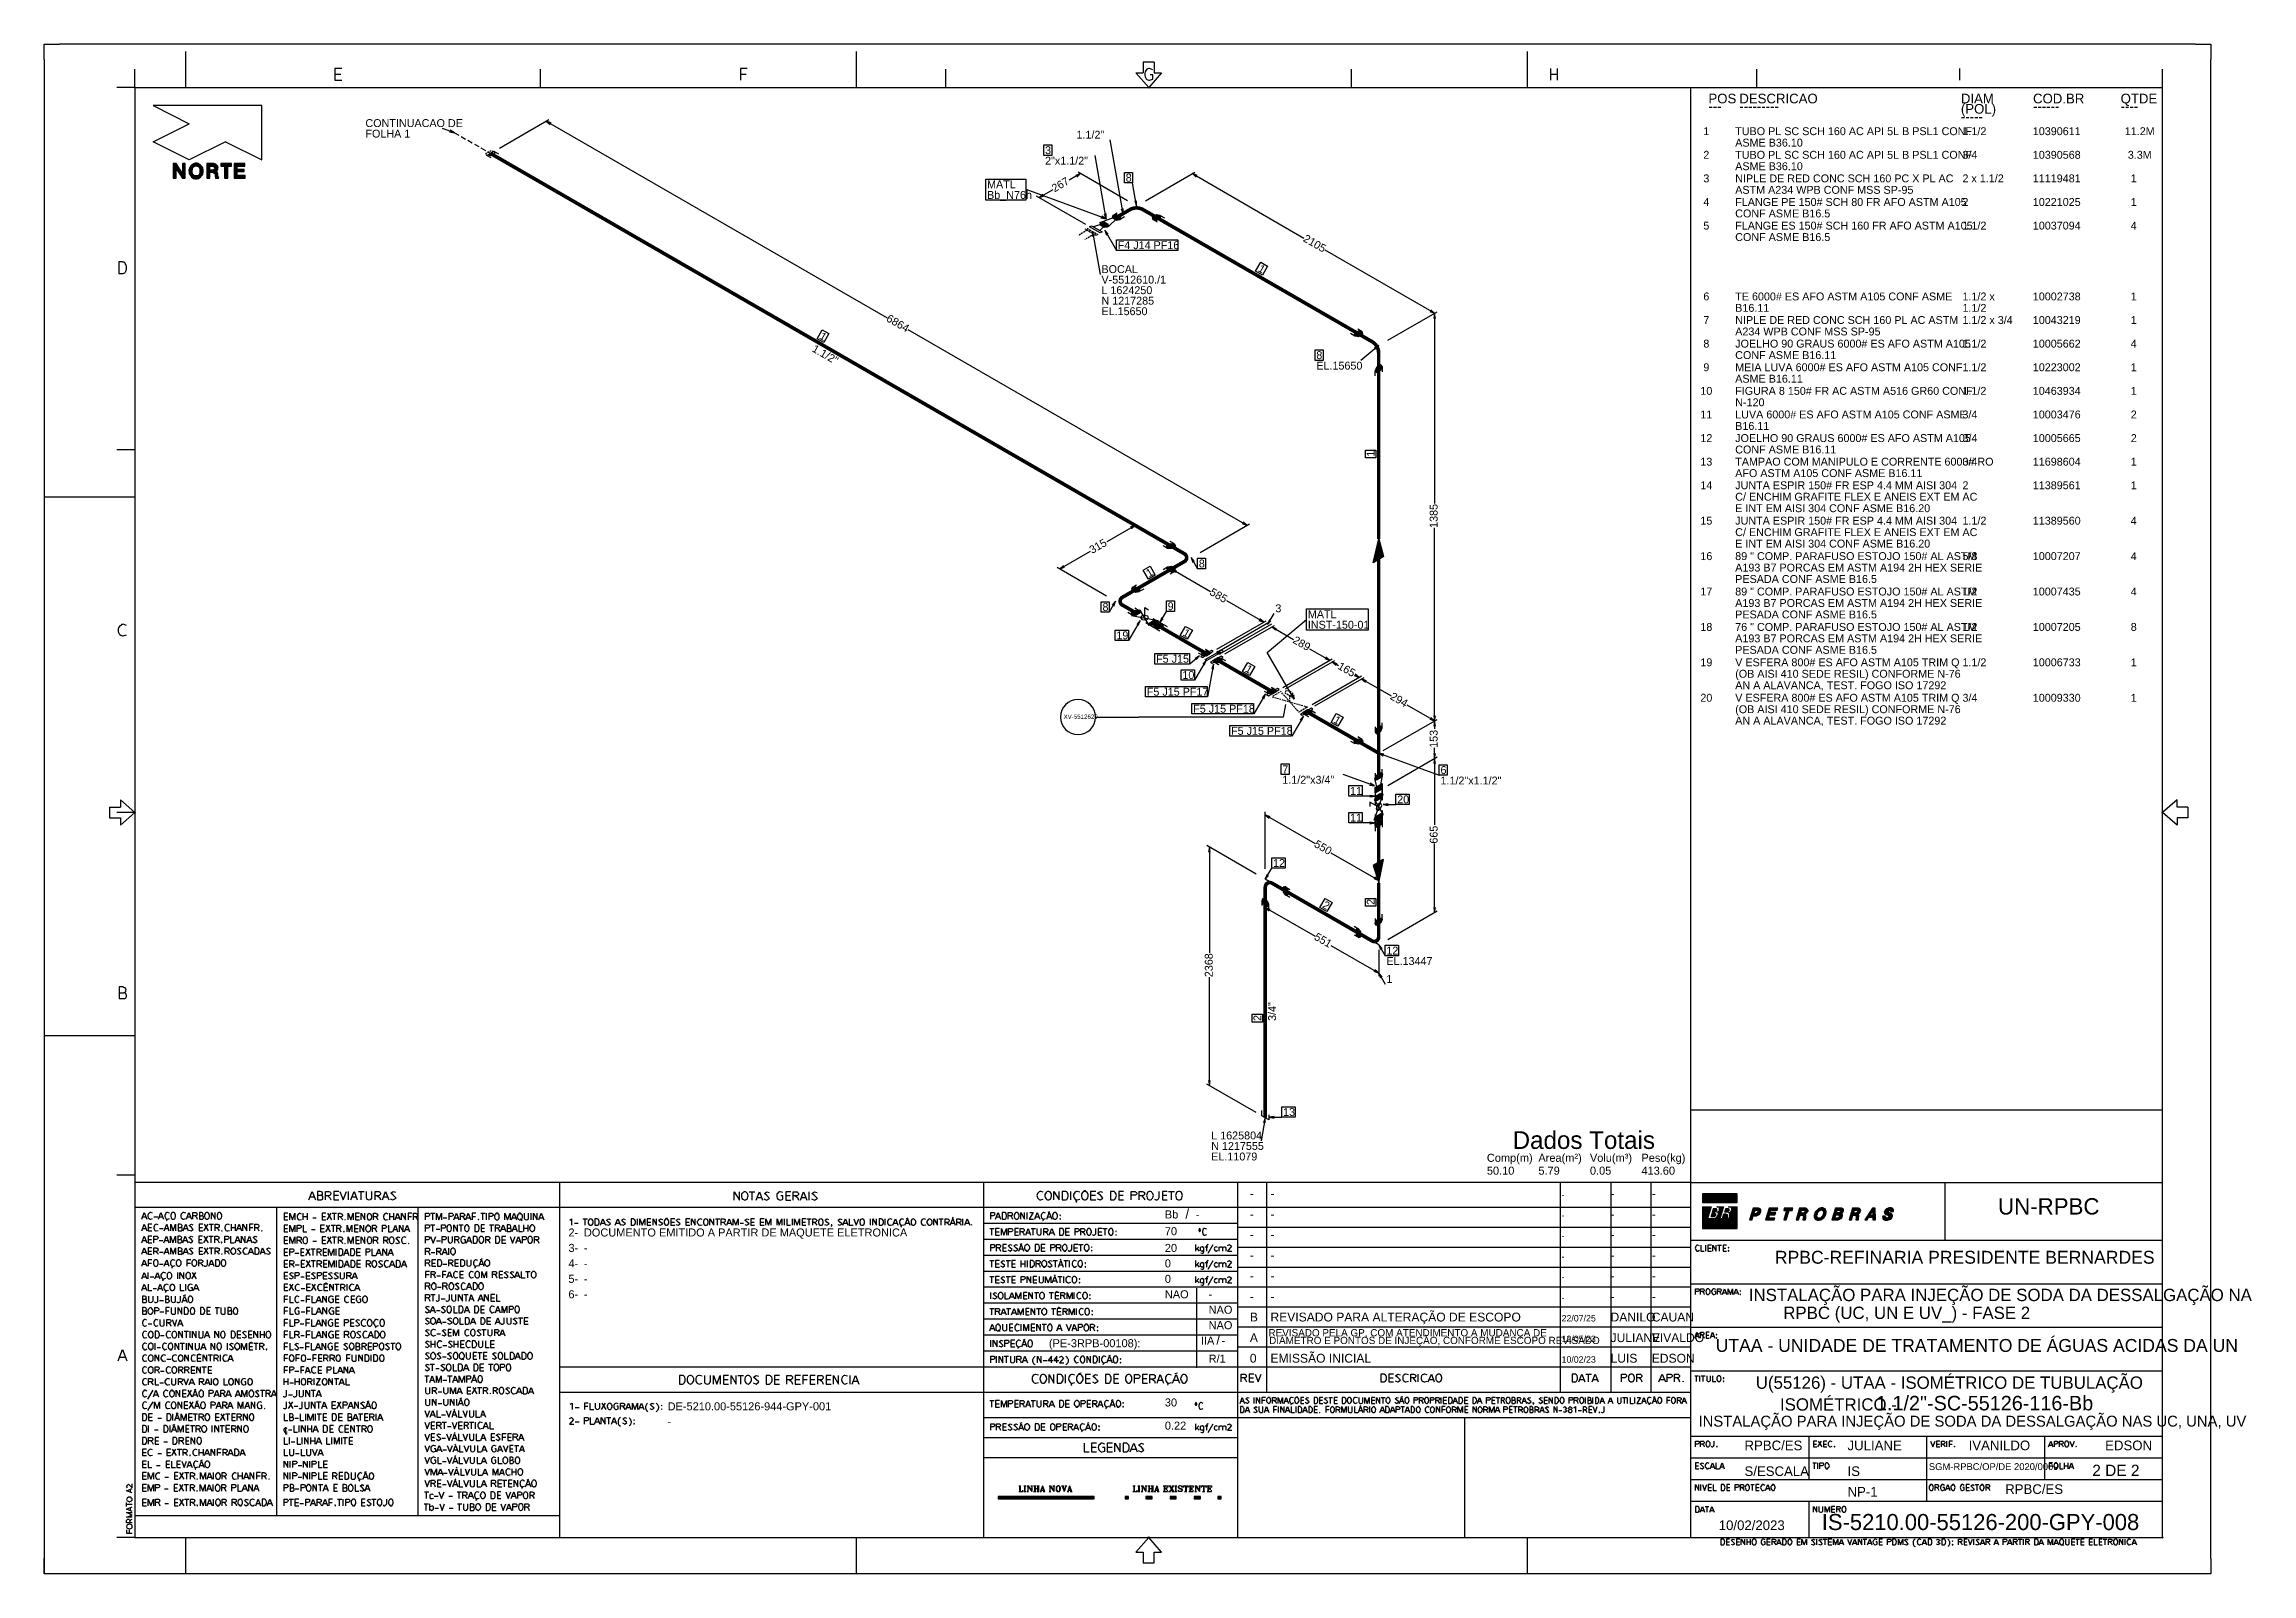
# Paper-space layout 'FOLHA 2' of a CAD drawing. Extents: x 518 to 1126, y -1 to 420.
import ezdxf

# ---------------------------------------------------------------- set-up
doc = ezdxf.new("R2010")
doc.units = 0
doc.header["$MEASUREMENT"] = 0
doc.linetypes.add('GT100', pattern=[0.7, 0.466667, -0.233333])
doc.linetypes.add('GT110', pattern=[2.1, 1.4, -0.7])
doc.layers.add('GT_1', color=7, linetype='Continuous')
doc.styles.add('HTX1', font='O8116901', dxfattribs={"width": 1.02})

psp = doc.layouts.new('FOLHA 2')

# ---------------------------------------------------------------- texts
at = {"layer": 'GT_1', "style": 'HTX1', "width": 1.02}
for s, height, p in [('---', 2.663, (976.25, 401.97)), ('POS', 2.663, (976.25, 404.1)), ('---------', 2.663, (984.77, 401.97)), ('DESCRICAO', 2.663, (984.77, 404.1)), ('(POL)', 2.663, (1045.83, 401.26)), ('DIAM', 2.663, (1045.83, 404.1)), ('------', 2.663, (1065.71, 401.97)), ('COD.BR', 2.663, (1065.71, 404.1)), ('----', 2.663, (1089.85, 401.97)), ('QTDE', 2.663, (1089.85, 404.1)), ('CONTINUACAO DE', 2.1744, (606.13, 397.57)), ('FOLHA 1', 2.174, (606.13, 394.67)), ('1.1/2"', 2.174, (802.09, 394.37)), ('  1', 2.174, (973.2, 395.34)), ('TUBO PL SC SCH 160 AC API 5L B PSL1 CONF', 2.1744, (983.63, 395.34)), ('-----', 2.663, (1045.83, 399.13)), ('1.1/2', 2.174, (1046.26, 395.34)), ('10390611', 2.174, (1065.64, 395.34)), ('11.2M', 2.174, (1090.99, 395.34)), ('3', 2.17, (793.43, 390.11)), ('2"x1.1/2"', 2.174, (793.43, 387.21)), ('  2', 2.174, (973.2, 388.83)), ('ASME B36.10', 2.1744, (983.63, 392.18)), ('TUBO PL SC SCH 160 AC API 5L B PSL1 CONF', 2.1744, (983.63, 388.83)), ('3/4', 2.174, (1046.26, 388.83)), ('10390568', 2.174, (1065.64, 388.83)), (' 3.3M', 2.174, (1090.99, 388.83)), ('8', 2.17, (815.65, 382.52)), ('  3', 2.174, (973.2, 382.33)), ('ASME B36.10', 2.1744, (983.63, 385.68)), ('NIPLE DE RED CONC SCH 160 PC X PL AC', 2.1744, (983.63, 382.33)), ('2 x 1.1/2', 2.174, (1046.26, 382.33)), ('11119481', 2.174, (1065.64, 382.33)), ('  1', 2.174, (1090.99, 382.33)), ('MATL', 2.174, (777.45, 380.67)), ('Bb_N76h', 2.174, (777.45, 377.77)), ('  4', 2.174, (973.2, 375.82)), ('ASTM A234 WPB CONF MSS SP-95', 2.1744, (983.63, 379.17)), ('FLANGE PE 150# SCH 80 FR AFO ASTM A105', 2.1744, (983.63, 375.82)), ('2', 2.17, (1046.26, 375.82)), ('10221025', 2.174, (1065.64, 375.82)), ('  1', 2.174, (1090.99, 375.82)), ('  5', 2.174, (973.2, 369.31)), ('CONF ASME B16.5', 2.1744, (983.63, 372.66)), ('FLANGE ES 150# SCH 160 FR AFO ASTM A105', 2.1744, (983.63, 369.31)), ('1.1/2', 2.174, (1046.26, 369.31)), ('10037094', 2.174, (1065.64, 369.31)), ('  4', 2.174, (1090.99, 369.31)), ('F4 J14 PF16', 2.1744, (813.45, 363.91)), ('CONF ASME B16.5', 2.1744, (983.63, 366.15)), ('BOCAL', 2.174, (808.97, 357.31)), ('V-5512610./1', 2.1744, (808.97, 354.41)), ('L 1624250', 2.174, (808.97, 351.51)), ('N 1217285', 2.174, (808.97, 348.61)), ('EL.15650', 2.174, (808.97, 345.71)), ('  6', 2.174, (973.2, 349.78)), ('TE 6000# ES AFO ASTM A105 CONF ASME', 2.1744, (983.63, 349.78)), ('B16.11', 2.174, (983.63, 346.63)), ('1.1/2 x', 2.174, (1046.26, 349.78)), ('1.1/2', 2.174, (1046.26, 346.63)), ('10002738', 2.174, (1065.64, 349.78)), ('  1', 2.174, (1090.99, 349.78)), ('  7', 2.174, (973.2, 343.28)), ('A234 WPB CONF MSS SP-95', 2.1744, (983.63, 340.12)), ('NIPLE DE RED CONC SCH 160 PL AC ASTM', 2.1744, (983.63, 343.28)), ('1.1/2 x 3/4', 2.1744, (1046.26, 343.28)), ('10043219', 2.174, (1065.64, 343.28)), ('  1', 2.174, (1090.99, 343.28)), ('8', 2.17, (868.19, 333.6)), ('  8', 2.174, (973.2, 336.77)), ('JOELHO 90 GRAUS 6000# ES AFO ASTM A105', 2.1744, (983.63, 336.77)), ('CONF ASME B16.11', 2.1744, (983.63, 333.61)), ('1.1/2', 2.174, (1046.26, 336.77)), ('10005662', 2.174, (1065.64, 336.77)), ('  4', 2.174, (1090.99, 336.77)), ('EL.15650', 2.174, (868.19, 330.7)), ('  9', 2.174, (973.2, 330.26)), ('ASME B16.11', 2.1744, (983.63, 327.1)), ('MEIA LUVA 6000# ES AFO ASTM A105 CONF', 2.1744, (983.63, 330.26)), ('1.1/2', 2.174, (1046.26, 330.26)), ('10223002', 2.174, (1065.64, 330.26)), ('  1', 2.174, (1090.99, 330.26)), (' 10', 2.174, (973.2, 323.75)), ('FIGURA 8 150# FR AC ASTM A516 GR60 CONF.', 2.1744, (983.63, 323.75)), ('N-120', 2.174, (983.63, 320.59)), ('1.1/2', 2.174, (1046.26, 323.75)), ('10463934', 2.174, (1065.64, 323.75)), ('  1', 2.174, (1090.99, 323.75)), (' 11', 2.174, (973.2, 317.24)), ('LUVA 6000# ES AFO ASTM A105 CONF ASME', 2.1744, (983.63, 317.24)), ('3/4', 2.174, (1046.26, 317.24)), ('10003476', 2.174, (1065.64, 317.24)), ('  2', 2.174, (1090.99, 317.24)), (' 12', 2.174, (973.2, 310.73)), ('JOELHO 90 GRAUS 6000# ES AFO ASTM A105', 2.1744, (983.63, 310.73)), ('B16.11', 2.174, (983.63, 314.08)), ('3/4', 2.174, (1046.26, 310.73)), ('10005665', 2.174, (1065.64, 310.73)), ('  2', 2.174, (1090.99, 310.73)), (' 13', 2.174, (973.2, 304.23)), ('TAMPAO COM MANIPULO E CORRENTE 6000# RO', 2.1744, (983.63, 304.23)), ('CONF ASME B16.11', 2.1744, (983.63, 307.58)), ('3/4', 2.174, (1046.26, 304.23)), ('11698604', 2.174, (1065.64, 304.23)), ('  1', 2.174, (1090.99, 304.23)), (' 14', 2.174, (973.2, 297.72)), ('AFO ASTM A105 CONF ASME B16.11', 2.1744, (983.63, 301.07)), ('JUNTA ESPIR 150# FR ESP 4.4 MM AISI 304', 2.1744, (983.63, 297.72)), ('2', 2.17, (1046.26, 297.72)), ('11389561', 2.174, (1065.64, 297.72)), ('  1', 2.174, (1090.99, 297.72)), ('C/ ENCHIM GRAFITE FLEX E ANEIS EXT EM AC', 2.1744, (983.63, 294.56)), ('E INT EM AISI 304 CONF ASME B16.20', 2.1744, (983.63, 291.4)), (' 15', 2.174, (973.2, 287.96)), ('JUNTA ESPIR 150# FR ESP 4.4 MM AISI 304', 2.1744, (983.63, 287.96)), ('C/ ENCHIM GRAFITE FLEX E ANEIS EXT EM AC', 2.1744, (983.63, 284.8)), ('1.1/2', 2.174, (1046.26, 287.96)), ('11389560', 2.174, (1065.64, 287.96)), ('  4', 2.174, (1090.99, 287.96)), (' 16', 2.174, (973.2, 278.19)), ('89 " COMP. PARAFUSO ESTOJO 150# AL ASTM', 2.1744, (983.63, 278.19)), ('E INT EM AISI 304 CONF ASME B16.20', 2.1744, (983.63, 281.64)), ('5/8', 2.174, (1046.26, 278.19)), ('10007207', 2.174, (1065.64, 278.19)), ('  4', 2.174, (1090.99, 278.19)), ('8', 2.17, (835.81, 276.16)), ('A193 B7 PORCAS EM ASTM A194 2H HEX SERIE', 2.1744, (983.63, 275.03)), ('PESADA CONF ASME B16.5', 2.1744, (983.63, 271.88)), (' 17', 2.174, (973.2, 268.43)), ('89 " COMP. PARAFUSO ESTOJO 150# AL ASTM', 2.1744, (983.63, 268.43)), ('1/2', 2.174, (1046.26, 268.43)), ('10007435', 2.174, (1065.64, 268.43)), ('  4', 2.174, (1090.99, 268.43)), ('8', 2.17, (809.26, 264.16)), ('9', 2.17, (827.22, 264.37)), ('3', 2.17, (856.9, 263.8)), ('MATL', 2.174, (865.85, 262.17)), ('A193 B7 PORCAS EM ASTM A194 2H HEX SERIE', 2.1744, (983.63, 265.27)), ('PESADA CONF ASME B16.5', 2.1744, (983.63, 262.11)), ('19', 2.174, (813.09, 256.35)), ('INST-150-01', 2.1744, (865.85, 259.27)), (' 18', 2.174, (973.2, 258.67)), ('A193 B7 PORCAS EM ASTM A194 2H HEX SERIE', 2.1744, (983.63, 255.51)), ('76 " COMP. PARAFUSO ESTOJO 150# AL ASTM', 2.1744, (983.63, 258.67)), ('1/2', 2.174, (1046.26, 258.67)), ('10007205', 2.174, (1065.64, 258.67)), ('  8', 2.174, (1090.99, 258.67)), ('F5 J15', 2.174, (824.03, 249.89)), (' 19', 2.174, (973.2, 248.91)), ('V ESFERA 800# ES AFO ASTM A105 TRIM Q', 2.1744, (983.63, 248.91)), ('PESADA CONF ASME B16.5', 2.1744, (983.63, 252.35)), ('1.1/2', 2.174, (1046.26, 248.91)), ('10006733', 2.174, (1065.64, 248.91)), ('  1', 2.174, (1090.99, 248.91)), ('10', 2.174, (831.27, 245.41)), ('AN A ALAVANCA, TEST. FOGO ISO 17292', 2.1744, (983.63, 242.59)), ('(OB AISI 410 SEDE RESIL) CONFORME N-76', 2.1744, (983.63, 245.75)), ('F5 J15 PF17', 2.1744, (821.47, 240.8)), ('F5 J15 PF18', 2.1744, (834.25, 236.11)), (' 20', 2.174, (973.2, 239.14)), ('V ESFERA 800# ES AFO ASTM A105 TRIM Q', 2.1744, (983.63, 239.14)), ('(OB AISI 410 SEDE RESIL) CONFORME N-76', 2.1744, (983.63, 235.98)), ('3/4', 2.174, (1046.26, 239.14)), ('10009330', 2.174, (1065.64, 239.14)), ('  1', 2.174, (1090.99, 239.14)), ('XV-5512620', 1.2, (798.54, 234.41)), ('F5 J15 PF18', 2.1744, (844.69, 230.01)), ('AN A ALAVANCA, TEST. FOGO ISO 17292', 2.1744, (983.63, 232.83)), ('7', 2.17, (858.82, 219.43)), ('6', 2.17, (902.41, 219.22)), ('1.1/2"x3/4"', 2.1744, (858.82, 216.53)), ('11', 2.174, (877.49, 213.46)), ('20', 2.174, (890.48, 211.12)), ('1.1/2"x1.1/2"', 2.1744, (902.41, 216.32)), ('11', 2.174, (877.49, 206.08)), ('12', 2.174, (856.26, 193.58)), ('12', 2.174, (887.5, 169.44)), ('EL.13447', 2.174, (887.5, 166.55)), ('1', 2.17, (887.5, 161.63)), ('13', 2.174, (859.03, 124.93)), ('L 1625804', 2.174, (839.22, 118.47)), ('N 1217555', 2.174, (839.22, 115.57)), ('Dados Totais', 4.8812, (922.29, 115.84)), ('EL.11079', 2.174, (839.22, 112.67)), ('50.10', 2.219, (915.19, 108.74)), ('Comp(m)', 2.219, (915.19, 112.29)), ('Area(m²)', 2.219, (929.39, 112.29)), ('5.79', 2.219, (929.39, 108.74)), ('Volu(m³)', 2.219, (943.59, 112.29)), ('0.05', 2.219, (943.59, 108.74)), ('413.60', 2.219, (957.79, 108.74)), ('Peso(kg)', 2.219, (957.79, 112.29)), ('Bb', 2.219, (826.44, 96.67)), ('/', 2.66, (832.12, 96.67)), ('-', 2.22, (834.96, 96.67)), ('-', 2.44, (849.87, 102.35)), ('-', 2.44, (849.87, 96.67)), ('-', 2.44, (855.55, 102.35)), ('-', 2.44, (855.55, 96.67)), ('-', 1.77, (935.78, 102.35)), ('-', 1.77, (935.78, 96.67)), ('-', 2.44, (949.27, 102.35)), ('-', 2.44, (949.27, 96.67)), ('-', 2.44, (960.63, 102.35)), ('-', 2.44, (960.63, 96.67)), ('UN-RPBC', 4.5, (1056.06, 97.76)), ('2-', 2.219, (662.08, 91.7)), ('DOCUMENTO EMITIDO A PARTIR DE MAQUETE ELETRONICA', 2.2188, (666.34, 91.7)), ('70', 2.219, (826.44, 92.05)), ('-', 2.44, (849.87, 90.99)), ('-', 2.44, (855.55, 90.99)), ('-', 1.77, (935.78, 90.99)), ('-', 2.44, (949.27, 90.99)), ('-', 2.44, (960.63, 90.99)), ('4-', 2.219, (662.08, 83.18)), ('3-', 2.219, (662.08, 87.44)), ('-', 2.22, (666.34, 87.44)), ('0', 2.22, (826.44, 83.18)), ('20', 2.219, (826.44, 87.44)), ('-', 2.44, (849.87, 85.31)), ('-', 2.44, (855.55, 85.31)), ('-', 1.77, (935.78, 85.31)), ('-', 2.44, (949.27, 85.31)), ('-', 2.44, (960.63, 85.31)), ('RPBC-REFINARIA PRESIDENTE BERNARDES ', 3.55, (994.55, 84.2)), ('5-', 2.219, (662.08, 78.92)), ('-', 2.22, (666.34, 83.18)), ('-', 2.22, (666.34, 78.92)), ('0', 2.22, (826.44, 78.92)), ('-', 2.44, (849.87, 79.63)), ('-', 2.44, (855.55, 79.63)), ('-', 1.77, (935.78, 79.63)), ('-', 2.44, (949.27, 79.63)), ('-', 2.44, (960.63, 79.63)), ('6-', 2.219, (662.08, 74.66)), ('-', 2.22, (666.34, 74.66)), ('NAO', 2.219, (826.44, 74.66)), ('-', 2.22, (838.51, 74.66)), ('-', 2.44, (849.87, 73.95)), ('-', 2.44, (855.55, 73.95)), ('-', 1.77, (935.78, 73.95)), ('-', 2.44, (949.27, 73.95)), ('-', 2.44, (960.63, 73.95)), ('INSTALAÇÃO PARA INJEÇÃO DE SODA DA DESSALGAÇÃO NA ', 3.4, (987.37, 73.89)), ('NAO', 2.219, (838.51, 70.4)), ('NAO', 2.219, (838.51, 66.14)), ('B', 2.44, (849.87, 68.27)), ('REVISADO PARA ALTERAÇÃO DE ESCOPO', 2.4406, (855.55, 68.27)), ('22/07/25', 1.775, (935.78, 68.27)), ('DANILO', 2.441, (949.27, 68.27)), ('CAUAN', 2.441, (960.63, 68.27)), ('RPBC (UC, UN E UV_) - FASE 2', 3.4, (996.88, 68.96)), ('(PE-3RPB-00108):', 2.2188, (794.49, 61.17)), ('IIA', 2.219, (836.38, 61.88)), ('/', 2.66, (840.64, 61.88)), ('-', 2.22, (842.06, 61.88)), ('A', 2.44, (849.87, 62.59)), ('REVISADO PELA GP, COM ATENDIMENTO A MUDANÇA DE ', 2, (855.01, 64.17)), ('DIÂMETRO E PONTOS DE INJEÇÃO, CONFORME ESCOPO REVISADO', 2, (855.19, 62.05)), ('12/05/23', 1.775, (935.78, 62.59)), ('JULIANE', 2.441, (949.27, 62.59)), ('VIVALDO', 2.441, (960.63, 62.59)), ('UTAA - UNIDADE DE TRATAMENTO DE ÁGUAS ACIDAS DA UN', 3.55, (978.25, 59.89)), ('R/1', 2.219, (838.51, 56.91)), ('0', 2.44, (849.87, 56.91)), ('EMISSÃO INICIAL', 2.4406, (855.55, 56.91)), ('10/02/23', 1.775, (935.78, 56.91)), ('LUIS', 2.441, (949.27, 56.91)), ('EDSON', 2.441, (960.63, 56.91)), ('U(55126) - UTAA - ISOMÉTRICO DE TUBULAÇÃO ', 3.4, (989.3, 49.71)), ('DE-5210.00-55126-944-GPY-001', 2.2188, (689.41, 43.77)), ('30', 2.219, (826.44, 44.84)), ('INSTALAÇÃO PARA INJEÇÃO DE SODA DA DESSALGAÇÃO NAS UC, UNA, UV', 3, (973.51, 39.29)), ('ISOMÉTRICO -', 3.4, (995.97, 43.69)), ('1.1/2"-SC-55126-116-Bb', 4, (1022.42, 43.76)), ('-', 2.22, (689.41, 39.51)), ('0.22', 2.219, (826.44, 38.45)), ('RPBC/ES', 2.663, (986.19, 32.77)), ('JULIANE', 2.663, (1014.59, 32.77)), ('IVANILDO', 2.663, (1047.96, 32.77)), ('EDSON', 2.663, (1085.59, 32.77)), ('S/ESCALA', 2.663, (986.19, 25.67)), ('IS', 2.663, (1014.59, 25.67)), ('SGM-RPBC/OP/DE 2020/0009', 1.9, (1037, 27.3)), ('2', 3.11, (1082.04, 25.67)), ('DE', 3.106, (1085.59, 25.67)), ('2', 3.11, (1092.69, 25.67)), ('NP-1', 2.663, (1014.59, 19.99)), ('RPBC/ES', 2.663, (1058.04, 20.72)), ('10/02/2023', 2.663, (979.09, 10.76)), ('IS-5210.00-55126-200-GPY-008', 4.4375, (1007.49, 10.76))]:
    psp.add_text(s, height=height, dxfattribs=at).set_placement(p)
for s, height, rotation, p in [('267', 2.174, 30, (796.04, 379.54)), ('2105', 2.174, -30, (864.36, 366.21)), ('1', 2.17, -30, (851.91, 357.93)), ('1', 2.17, -30, (731.03, 339.34)), ('6864', 2.174, -30, (749.48, 344.2)), ('1.1/2"', 2.174, -30, (729.01, 335.84)), ('1', 2.17, 90, (884.27, 306.72)), ('1385', 2.174, 90, (901.61, 287.06)), ('315', 2.174, 30, (806.41, 279.86)), ('1', 2.17, 30, (822.05, 273.4)), ('585', 2.174, -30, (838.59, 268.75)), ('1', 2.17, -30, (831.17, 257.53)), ('289', 2.174, -30, (861.49, 255.51)), ('165', 2.174, -30, (873.88, 248.34)), ('1', 2.17, -30, (848.36, 247.59)), ('294', 2.174, -30, (888.32, 239.99)), ('1', 2.17, -30, (872.71, 233.53)), ('153', 2.174, 90, (901.61, 226.42)), ('550', 2.174, -30, (867.38, 199.27)), ('665', 2.174, 90, (901.61, 200.01)), ('2', 2.17, -30, (869.66, 182.49)), ('2', 2.17, 90, (884.27, 183.11)), ('551', 2.174, -30, (867.38, 173.71)), ('2368', 2.174, 90, (839.63, 163.2)), ('2', 2.17, 90, (853.03, 151.13)), ('3/4"', 2.174, 90, (857.08, 151.13))]:
    psp.add_text(s, height=height, rotation=rotation, dxfattribs=at).set_placement(p)

# ---------------------------------------------------------------- linework, layer by layer
at = {"linetype": 'Continuous'}
for p, q in [((1110.44, 420.43), (521.85, 420.43)), ((517.59, 416.17), (517.59, -1.31)), ((1114.7, 2.95), (1114.7, 416.17)), ((1110.44, -1.31), (519.72, -1.31))]:
    psp.add_line(p, q, dxfattribs=at)
at = {"layer": 'GT_1', "flags": 128}
for points in [[(517.59, 416.17), (517.59, 420.43), (521.85, 420.43)], [(517.59, 416.17), (517.59, 420.43), (521.85, 420.43)], [(1110.44, 420.43), (1114.7, 420.43), (1114.7, 416.17)], [(1110.44, 420.43), (1114.7, 420.43), (1114.7, 416.17)], [(556.59, 408.49), (556.59, 418.39)], [(741.49, 408.49), (741.49, 418.39)], [(820.49, 415.49), (820.49, 412.49)], [(823.49, 415.49), (820.49, 415.49)], [(823.49, 415.49), (823.49, 412.49)], [(926.39, 408.49), (926.39, 418.39)], [(542.59, 408.49), (537.59, 408.49)], [(542.59, 408.49), (542.59, 413.49)], [(542.59, 408.49), (542.59, 8.69)], [(542.59, 408.49), (1101.39, 408.49)], [(542.59, 8.69), (1101.39, 8.69), (1101.39, 408.49)], [(599.59, 413.69), (597.69, 413.69), (597.69, 410.49), (599.59, 410.49)], [(597.69, 412.19), (599.39, 412.19)], [(654.39, 408.49), (654.39, 413.49)], [(711.29, 413.69), (709.49, 413.69), (709.49, 410.49)], [(709.49, 412.19), (711.09, 412.19)], [(766.09, 408.49), (766.09, 413.49)], [(818.49, 412.49), (821.99, 408.49)], [(818.49, 412.49), (820.49, 412.49)], [(823.09, 413.39), (822.19, 413.69), (821.99, 413.69), (821.79, 413.59), (821.49, 413.49), (821.29, 413.29), (821.09, 412.99), (820.99, 412.79), (820.89, 412.39), (820.89, 412.09), (820.89, 411.79), (820.99, 411.39), (821.09, 411.19), (821.29, 410.89), (821.49, 410.69), (821.79, 410.59), (821.99, 410.49), (822.19, 410.49), (823.09, 410.79), (823.09, 411.99), (822.39, 411.99)], [(821.89, 408.59), (821.99, 408.69), (822.19, 408.49), (821.99, 408.29), (821.79, 408.49), (821.89, 408.59), (821.99, 408.59), (822.09, 408.49), (821.99, 408.39), (821.89, 408.49), (821.89, 408.59)], [(825.49, 412.49), (821.99, 408.49)], [(823.49, 412.49), (825.49, 412.49)], [(877.89, 408.49), (877.89, 413.49)], [(932.79, 410.49), (932.79, 413.69)], [(932.79, 412.19), (934.59, 412.19)], [(934.59, 413.69), (934.59, 410.49)], [(971.39, 8.69), (971.39, 408.49)], [(971.39, 408.49), (1101.39, 408.49)], [(989.59, 408.49), (989.59, 413.49)], [(1045.49, 410.49), (1045.49, 413.69)], [(1101.39, 408.49), (1101.39, 413.49)], [(1101.39, 8.69), (1101.39, 408.49)], [(577.59, 403.49), (547.59, 403.49)], [(547.59, 403.49), (557.59, 398.49)], [(577.59, 388.49), (577.59, 403.49)], [(547.59, 393.49), (557.59, 398.49)], [(630.69, 396.01), (627.36, 397.21)], [(629.27, 396.22), (630.69, 396.01), (629.49, 396.72)], [(643.05, 391.75), (656.68, 399.63)], [(657.32, 398.7), (655.97, 399.2), (657.03, 398.28)], [(655.97, 399.2), (749.9, 344.96)], [(557.59, 388.49), (547.59, 393.49)], [(567.59, 393.49), (557.59, 388.49)], [(567.59, 393.49), (577.59, 388.49)], [(640.78, 389.05), (639.57, 389.76), (641.56, 390.89), (642.76, 390.18)], [(793.07, 392.67), (795.27, 392.67), (795.27, 389.76), (793.07, 389.76), (793.07, 392.67)], [(810.25, 372.29), (807.2, 389.76)], [(814.94, 373.71), (811.39, 394.02)], [(553.59, 383.49), (553.99, 383.49), (553.99, 386.09), (555.69, 383.49), (556.49, 383.49), (556.49, 387.49), (555.69, 387.49), (555.69, 384.79), (553.99, 387.49), (553.19, 387.49), (553.19, 383.49), (553.59, 383.49)], [(553.19, 387.29), (554.09, 387.29)], [(553.19, 387.09), (554.29, 387.09)], [(553.19, 386.89), (554.39, 386.89)], [(553.19, 386.69), (554.49, 386.69)], [(553.19, 386.49), (554.59, 386.49)], [(553.19, 386.29), (554.79, 386.29)], [(553.19, 386.09), (553.99, 386.09)], [(553.19, 385.89), (553.99, 385.89)], [(553.19, 385.69), (553.99, 385.69)], [(553.19, 385.49), (553.99, 385.49)], [(553.19, 385.29), (553.99, 385.29)], [(553.19, 385.09), (553.99, 385.09)], [(553.19, 384.89), (553.99, 384.89)], [(553.19, 384.69), (553.99, 384.69)], [(553.19, 384.49), (553.99, 384.49)], [(553.19, 384.29), (553.99, 384.29)], [(553.19, 384.09), (553.99, 384.09)], [(553.19, 383.89), (553.99, 383.89)], [(553.19, 383.69), (553.99, 383.69)], [(553.19, 383.49), (553.99, 383.49)], [(554.09, 386.09), (554.89, 386.09)], [(554.19, 385.89), (554.99, 385.89)], [(554.29, 385.69), (555.09, 385.69)], [(554.39, 385.49), (555.29, 385.49)], [(554.59, 385.29), (555.39, 385.29)], [(554.69, 385.09), (555.49, 385.09)], [(554.79, 384.89), (555.59, 384.89)], [(554.89, 384.69), (556.49, 384.69)], [(555.09, 384.49), (556.49, 384.49)], [(555.19, 384.29), (556.49, 384.29)], [(555.29, 384.09), (556.49, 384.09)], [(555.39, 383.89), (556.49, 383.89)], [(555.59, 383.69), (556.49, 383.69)], [(555.69, 387.29), (556.49, 387.29)], [(555.69, 387.09), (556.49, 387.09)], [(555.69, 386.89), (556.49, 386.89)], [(555.69, 386.69), (556.49, 386.69)], [(555.69, 386.49), (556.49, 386.49)], [(555.69, 386.29), (556.49, 386.29)], [(555.69, 386.09), (556.49, 386.09)], [(555.69, 385.89), (556.49, 385.89)], [(555.69, 385.69), (556.49, 385.69)], [(555.69, 385.49), (556.49, 385.49)], [(555.69, 385.29), (556.49, 385.29)], [(555.69, 385.09), (556.49, 385.09)], [(555.69, 384.89), (556.49, 384.89)], [(555.69, 383.49), (556.49, 383.49)], [(557.59, 385.29), (557.59, 385.09), (557.59, 384.69), (557.79, 384.39), (557.99, 384.09), (558.19, 383.79), (558.49, 383.59), (558.79, 383.39), (559.09, 383.29), (559.49, 383.29), (559.79, 383.29), (560.09, 383.39), (560.39, 383.59), (560.69, 383.79), (560.99, 384.09), (561.19, 384.39), (561.29, 384.69), (561.39, 385.09), (561.39, 385.49), (561.39, 385.79), (561.29, 386.19), (561.19, 386.49), (560.99, 386.79), (560.69, 387.09), (560.39, 387.29), (560.09, 387.49), (559.79, 387.59), (559.49, 387.59), (559.19, 387.59), (558.99, 387.49), (558.69, 387.39), (558.49, 387.29), (558.29, 387.19), (558.09, 386.99), (557.89, 386.79), (557.79, 386.49), (557.69, 386.29), (557.59, 385.99), (557.49, 385.69), (557.49, 385.49), (557.59, 385.29)], [(557.49, 385.69), (558.39, 385.69)], [(557.49, 385.49), (558.39, 385.49)], [(557.49, 385.29), (558.39, 385.29)], [(557.59, 386.09), (558.49, 386.09)], [(557.59, 385.89), (558.49, 385.89)], [(557.59, 385.09), (558.39, 385.09)], [(557.59, 384.89), (558.49, 384.89)], [(557.59, 384.69), (558.49, 384.69)], [(557.69, 386.29), (558.59, 386.29)], [(557.69, 384.49), (558.69, 384.49)], [(557.79, 386.49), (558.69, 386.49)], [(557.79, 384.29), (558.79, 384.29)], [(557.89, 386.69), (558.89, 386.69)], [(557.89, 384.09), (559.19, 384.09)], [(557.99, 386.89), (559.29, 386.89)], [(558.09, 383.89), (560.79, 383.89)], [(558.19, 387.09), (560.69, 387.09)], [(558.29, 383.69), (560.59, 383.69)], [(558.39, 385.59), (558.39, 385.69), (558.49, 385.89), (558.49, 386.19), (558.69, 386.39), (558.79, 386.59), (558.89, 386.69), (559.09, 386.79), (559.29, 386.89), (559.49, 386.89), (559.69, 386.89), (559.79, 386.79), (559.99, 386.69), (560.19, 386.59), (560.29, 386.39), (560.39, 386.19), (560.49, 385.89), (560.49, 385.69), (560.49, 385.39), (560.49, 385.19), (560.49, 384.89), (560.39, 384.69), (560.29, 384.49), (560.19, 384.29), (559.99, 384.19), (559.89, 384.09), (559.69, 384.09), (559.49, 384.09), (559.29, 384.09), (559.09, 384.09), (558.89, 384.19), (558.79, 384.39), (558.59, 384.49), (558.49, 384.69), (558.49, 384.89), (558.39, 385.19), (558.39, 385.39), (558.39, 385.59)], [(558.49, 387.29), (560.49, 387.29)], [(558.69, 383.49), (560.29, 383.49)], [(558.89, 387.49), (560.09, 387.49)], [(559.59, 386.89), (560.89, 386.89)], [(559.79, 384.09), (560.99, 384.09)], [(559.99, 386.69), (561.09, 386.69)], [(560.09, 384.29), (561.09, 384.29)], [(560.19, 386.49), (561.19, 386.49)], [(560.29, 386.29), (561.29, 386.29)], [(560.29, 384.49), (561.19, 384.49)], [(560.39, 386.09), (561.29, 386.09)], [(560.39, 384.69), (561.29, 384.69)], [(560.49, 385.89), (561.39, 385.89)], [(560.49, 385.69), (561.39, 385.69)], [(560.49, 385.49), (561.39, 385.49)], [(560.49, 385.29), (561.39, 385.29)], [(560.49, 385.09), (561.39, 385.09)], [(560.49, 384.89), (561.39, 384.89)], [(562.89, 383.49), (563.29, 383.49), (563.29, 385.09), (563.89, 385.09), (564.09, 385.09), (564.29, 384.99), (564.49, 384.89), (564.59, 384.69), (564.69, 384.49), (564.69, 384.19), (564.79, 383.49), (565.69, 383.49), (565.49, 384.09), (565.49, 384.59), (565.39, 384.89), (565.29, 385.09), (565.19, 385.19), (565.09, 385.29), (564.89, 385.39), (565.09, 385.49), (565.29, 385.59), (565.39, 385.79), (565.49, 385.89), (565.49, 386.19), (565.59, 386.39), (565.49, 386.59), (565.49, 386.79), (565.39, 386.89), (565.19, 387.09), (565.09, 387.19), (564.89, 387.29), (564.59, 387.39), (564.39, 387.49), (564.19, 387.49), (562.39, 387.49), (562.39, 383.49), (562.89, 383.49)], [(562.39, 387.29), (564.89, 387.29)], [(562.39, 387.09), (565.19, 387.09)], [(562.39, 386.89), (565.39, 386.89)], [(562.39, 386.69), (563.29, 386.69)], [(562.39, 386.49), (563.29, 386.49)], [(562.39, 386.29), (563.29, 386.29)], [(562.39, 386.09), (563.29, 386.09)], [(562.39, 385.89), (563.29, 385.89)], [(562.39, 385.69), (565.29, 385.69)], [(562.39, 385.49), (565.09, 385.49)], [(562.39, 385.29), (565.09, 385.29)], [(562.39, 385.09), (565.29, 385.09)], [(562.39, 384.89), (563.29, 384.89)], [(562.39, 384.69), (563.29, 384.69)], [(562.39, 384.49), (563.29, 384.49)], [(562.39, 384.29), (563.29, 384.29)], [(562.39, 384.09), (563.29, 384.09)], [(562.39, 383.89), (563.29, 383.89)], [(562.39, 383.69), (563.29, 383.69)], [(562.39, 383.49), (563.29, 383.49)], [(563.79, 385.69), (563.29, 385.69), (563.29, 386.79), (564.19, 386.79), (564.79, 386.29), (564.19, 385.69), (563.79, 385.69)], [(564.39, 384.89), (565.39, 384.89)], [(564.49, 386.69), (565.49, 386.69)], [(564.59, 385.89), (565.49, 385.89)], [(564.59, 384.69), (565.39, 384.69)], [(564.69, 386.49), (565.59, 386.49)], [(564.69, 384.49), (565.49, 384.49)], [(564.69, 384.29), (565.49, 384.29)], [(564.69, 384.09), (565.49, 384.09)], [(564.69, 383.89), (565.59, 383.89)], [(564.79, 386.29), (565.59, 386.29)], [(564.79, 386.09), (565.49, 386.09)], [(564.79, 383.69), (565.59, 383.69)], [(564.79, 383.49), (565.69, 383.49)], [(567.79, 383.49), (568.19, 383.49), (568.19, 386.79), (569.19, 386.79), (569.19, 387.49), (566.29, 387.49), (566.29, 386.79), (567.29, 386.79), (567.29, 383.49), (567.79, 383.49)], [(566.29, 387.29), (569.19, 387.29)], [(566.29, 387.09), (569.19, 387.09)], [(566.29, 386.89), (569.19, 386.89)], [(567.29, 386.69), (568.19, 386.69)], [(567.29, 386.49), (568.19, 386.49)], [(567.29, 386.29), (568.19, 386.29)], [(567.29, 386.09), (568.19, 386.09)], [(567.29, 385.89), (568.19, 385.89)], [(567.29, 385.69), (568.19, 385.69)], [(567.29, 385.49), (568.19, 385.49)], [(567.29, 385.29), (568.19, 385.29)], [(567.29, 385.09), (568.19, 385.09)], [(567.29, 384.89), (568.19, 384.89)], [(567.29, 384.69), (568.19, 384.69)], [(567.29, 384.49), (568.19, 384.49)], [(567.29, 384.29), (568.19, 384.29)], [(567.29, 384.09), (568.19, 384.09)], [(567.29, 383.89), (568.19, 383.89)], [(567.29, 383.69), (568.19, 383.69)], [(567.29, 383.49), (568.19, 383.49)], [(571.49, 383.49), (572.99, 383.49), (572.99, 384.19), (570.79, 384.19), (570.79, 385.29), (572.69, 385.29), (572.69, 385.89), (570.79, 385.89), (570.79, 386.79), (572.89, 386.79), (572.89, 387.49), (569.99, 387.49), (569.99, 383.49), (571.49, 383.49)], [(569.99, 387.29), (572.89, 387.29)], [(569.99, 387.09), (572.89, 387.09)], [(569.99, 386.89), (572.89, 386.89)], [(569.99, 386.69), (570.79, 386.69)], [(569.99, 386.49), (570.79, 386.49)], [(569.99, 386.29), (570.79, 386.29)], [(569.99, 386.09), (570.79, 386.09)], [(569.99, 385.89), (572.69, 385.89)], [(569.99, 385.69), (572.69, 385.69)], [(569.99, 385.49), (572.69, 385.49)], [(569.99, 385.29), (572.69, 385.29)], [(569.99, 385.09), (570.79, 385.09)], [(569.99, 384.89), (570.79, 384.89)], [(569.99, 384.69), (570.79, 384.69)], [(569.99, 384.49), (570.79, 384.49)], [(569.99, 384.29), (570.79, 384.29)], [(569.99, 384.09), (572.99, 384.09)], [(569.99, 383.89), (572.99, 383.89)], [(569.99, 383.69), (572.99, 383.69)], [(569.99, 383.49), (572.99, 383.49)], [(803.22, 384.72), (800.1, 382.94)], [(802.16, 383.79), (803.22, 384.72), (801.87, 384.22)], [(816.15, 377.26), (802.51, 385.14)], [(815.29, 385.07), (817.49, 385.07), (817.49, 382.16), (815.29, 382.16), (815.29, 385.07)], [(821.12, 377.26), (834.75, 385.14)], [(835.39, 384.22), (834.04, 384.72), (835.1, 383.79)], [(834.04, 384.72), (864.78, 366.97)], [(777.1, 383.23), (788.17, 383.23), (788.17, 377.4), (777.1, 377.4), (777.1, 383.23)], [(810.25, 372.29), (788.24, 380.31)], [(804.71, 370.66), (791.08, 378.54)], [(791.79, 378.11), (795.63, 380.31)], [(792.86, 379.04), (791.79, 378.11), (793.14, 378.61)], [(818.63, 375.84), (817.49, 382.16)], [(818.13, 377.19), (818.63, 375.84), (818.63, 377.26)], [(810.82, 370.02), (808.48, 371.3), (812.81, 372.79), (813.38, 372.5), (810.82, 370.02)], [(809.68, 369.95), (810.68, 370.09), (810.89, 370.66), (809.68, 371.37), (808.69, 371.23), (808.48, 370.66), (809.68, 369.95)], [(808.83, 372.5), (810.25, 372.29), (809.05, 373)], [(809.13, 371.29), (809.82, 371.29)], [(809.76, 373.64), (810.25, 372.29), (810.25, 373.71)], [(813.09, 371.94), (814.09, 372.08), (814.3, 372.65), (813.09, 373.36), (812.1, 373.21), (811.89, 372.65), (813.09, 371.94)], [(811.9, 372.69), (814.23, 372.69)], [(811.98, 372.89), (813.89, 372.89)], [(812.05, 373.09), (813.55, 373.09)], [(815.29, 372.79), (814.09, 372.08), (812.1, 373.21), (813.31, 373.92)], [(812.15, 372.49), (814.24, 372.49)], [(812.49, 372.29), (814.17, 372.29)], [(812.62, 373.29), (813.21, 373.29)], [(812.83, 372.09), (814.09, 372.09)], [(814.44, 375.06), (814.94, 373.71), (814.94, 375.13)], [(822.96, 372.65), (823.17, 372.08), (824.17, 371.94), (825.38, 372.65), (825.16, 373.21), (824.17, 373.36), (822.96, 372.65)], [(823.02, 372.49), (825.11, 372.49)], [(823.03, 372.69), (825.36, 372.69)], [(823.1, 372.29), (824.77, 372.29)], [(824.38, 371.37), (823.17, 372.08), (825.16, 373.21), (826.37, 372.5)], [(823.17, 372.09), (824.43, 372.09)], [(823.37, 372.89), (825.28, 372.89)], [(823.71, 373.09), (825.21, 373.09)], [(824.05, 373.29), (824.64, 373.29)], [(807.7, 369.52), (809.19, 368.67), (808.62, 368.39), (805.71, 370.09), (806.21, 370.37), (807.7, 369.52)], [(806.99, 367.46), (806.49, 368.81), (806.49, 367.39)], [(806.49, 368.81), (808.62, 356.96)], [(808.48, 369.03), (809.97, 370.52), (809.33, 370.87), (806.77, 370.02)], [(808.49, 370.69), (810.84, 370.69)], [(808.56, 370.89), (810.5, 370.89)], [(808.64, 371.09), (810.16, 371.09)], [(808.76, 370.49), (810.83, 370.49)], [(809.1, 370.29), (810.75, 370.29)], [(809.44, 370.09), (810.67, 370.09)], [(810.82, 368.03), (809.9, 369.1), (810.39, 367.75)], [(809.9, 369.1), (813.09, 363.56)], [(813.09, 366.47), (830.06, 366.47), (830.06, 363.56), (813.09, 363.56), (813.09, 366.47)], [(539.29, 357.19), (539.39, 357.19), (539.59, 357.29), (539.79, 357.39), (539.89, 357.59), (540.09, 357.79), (540.19, 358.09), (540.29, 358.39), (540.29, 358.79), (540.29, 359.09), (540.19, 359.39), (540.09, 359.69), (539.89, 359.99), (539.79, 360.09), (539.59, 360.29), (539.39, 360.29), (539.19, 360.39), (538.19, 360.39), (538.19, 357.19), (539.19, 357.19), (539.29, 357.19)], [(852.85, 360.29), (854.77, 359.23), (853.35, 356.74), (851.43, 357.81), (852.85, 360.29)], [(900.78, 346.23), (870.6, 363.63)], [(899.43, 346.73), (900.78, 346.23), (899.71, 347.16)], [(732.01, 341.69), (733.86, 340.63), (732.44, 338.14), (730.59, 339.21), (732.01, 341.69)], [(849.09, 287.73), (755.72, 341.62)], [(877.63, 340.7), (878.84, 339.99), (880.83, 341.12), (879.62, 341.83)], [(878.63, 340.55), (878.84, 339.99), (879.83, 339.84), (881.04, 340.55), (880.83, 341.12), (879.83, 341.26), (878.63, 340.55)], [(879.19, 340.89), (880.91, 340.89)], [(879.53, 341.09), (880.84, 341.09)], [(887.86, 338.78), (901.49, 346.66)], [(887.86, 338.78), (901.49, 346.66)], [(900.99, 344.81), (900.78, 346.23), (900.56, 344.81)], [(900.78, 346.23), (900.78, 293.77)], [(867.83, 336.15), (870.03, 336.15), (870.03, 333.24), (867.83, 333.24), (867.83, 336.15)], [(878.65, 340.49), (880.93, 340.49)], [(878.72, 340.29), (880.59, 340.29)], [(878.8, 340.09), (880.25, 340.09)], [(878.85, 340.69), (880.99, 340.69)], [(885.37, 337.36), (880.47, 333.24)], [(884.45, 336.29), (885.37, 337.36), (884.16, 336.65)], [(884.73, 331.32), (884.38, 330.4), (884.73, 329.9), (886.01, 330.61), (886.36, 331.54), (886.01, 332.03), (884.73, 331.32)], [(884.38, 328.98), (884.38, 330.4), (886.36, 331.54), (886.36, 330.12)], [(884.41, 330.49), (885.78, 330.49)], [(884.46, 330.29), (885.42, 330.29)], [(884.49, 330.69), (886.04, 330.69)], [(884.56, 330.89), (886.12, 330.89)], [(884.64, 331.09), (886.19, 331.09)], [(884.72, 331.29), (886.27, 331.29)], [(885.03, 331.49), (886.35, 331.49)], [(885.39, 331.69), (886.26, 331.69)], [(542.59, 308.59), (537.59, 308.59)], [(881.75, 306.4), (881.75, 308.53), (884.59, 308.53), (884.59, 306.4), (881.75, 306.4)], [(517.79, 295.59), (542.59, 295.59)], [(818.28, 287.73), (810.47, 283.26)], [(817.21, 286.81), (818.28, 287.73), (816.93, 287.23)], [(831.2, 280.28), (817.57, 288.16)], [(836.17, 280.28), (849.8, 288.16)], [(847.74, 288.23), (849.09, 287.73), (848.02, 288.65)], [(900.78, 233.84), (900.78, 287.09)], [(797.47, 275.73), (805.99, 280.63)], [(825.94, 282.19), (827.15, 281.48), (829.14, 282.62), (827.93, 283.33)], [(828.14, 281.34), (827.15, 281.48), (826.94, 282.05), (828.14, 282.76), (829.14, 282.62), (829.35, 282.05), (828.14, 281.34)], [(827, 282.09), (829.34, 282.09)], [(827, 281.89), (829.08, 281.89)], [(827.07, 281.69), (828.74, 281.69)], [(827.15, 281.49), (828.4, 281.49)], [(827.34, 282.29), (829.26, 282.29)], [(827.68, 282.49), (829.19, 282.49)], [(828.02, 282.69), (828.64, 282.69)], [(885.37, 278.36), (883.81, 277.44), (885.37, 284.04), (886.72, 279.14), (884.02, 277.58), (885.37, 283.47), (886.65, 279.07), (884.16, 277.65), (885.37, 282.9), (886.44, 279), (884.38, 277.79), (885.37, 282.33), (886.22, 278.86), (884.59, 277.93), (885.37, 281.84), (886.08, 278.78), (884.8, 278), (885.37, 281.27), (885.87, 278.64), (884.94, 278.15), (885.37, 280.77), (885.65, 278.5), (885.16, 278.22), (885.37, 280.2), (885.44, 278.43), (885.37, 278.36), (885.37, 284.04)], [(810.39, 268.28), (796.76, 276.16)], [(798.54, 276.65), (797.47, 275.73), (798.82, 276.23)], [(815.36, 268.28), (829, 276.16)], [(820.48, 275.45), (822.39, 276.51), (823.81, 274.03), (821.9, 272.96), (820.48, 275.45)], [(827.93, 274.38), (829.14, 275.09), (827.15, 276.23), (825.94, 275.52)], [(828.14, 274.95), (829.14, 275.09), (829.35, 275.66), (828.14, 276.37), (827.15, 276.23), (826.94, 275.66), (828.14, 274.95)], [(826.95, 275.69), (829.3, 275.69)], [(827.02, 275.89), (828.96, 275.89)], [(827.1, 276.09), (828.62, 276.09)], [(827.23, 275.49), (829.29, 275.49)], [(827.57, 275.29), (829.21, 275.29)], [(827.58, 276.29), (828.28, 276.29)], [(827.91, 275.09), (829.12, 275.09)], [(829.64, 275.23), (828.29, 275.73), (829.35, 274.81)], [(828.29, 275.73), (839.01, 269.48)], [(834.61, 277.79), (833.68, 278.86), (834.18, 277.51)], [(833.68, 278.86), (835.46, 275.8)], [(835.46, 278.71), (837.66, 278.71), (837.66, 275.8), (835.46, 275.8), (835.46, 278.71)], [(818.42, 269.34), (819.41, 269.48), (819.62, 270.05), (818.42, 270.76), (817.42, 270.62), (817.21, 270.05), (818.42, 269.34)], [(817.22, 270.09), (819.56, 270.09)], [(817.3, 270.29), (819.22, 270.29)], [(817.37, 270.49), (818.88, 270.49)], [(820.62, 270.19), (819.41, 269.48), (817.42, 270.62), (818.63, 271.33)], [(817.49, 269.89), (819.56, 269.89)], [(817.83, 269.69), (819.49, 269.69)], [(817.91, 270.69), (818.54, 270.69)], [(818.17, 269.49), (819.41, 269.49)], [(808.9, 266.71), (811.1, 266.71), (811.1, 263.8), (808.9, 263.8), (808.9, 266.71)], [(812.88, 266.86), (811.1, 263.8)], [(812.38, 265.51), (812.88, 266.86), (811.96, 265.79)], [(816.22, 263.8), (817.42, 263.09), (819.41, 264.23), (818.2, 264.94)], [(818.42, 262.95), (817.42, 263.09), (817.21, 263.66), (818.42, 264.37), (819.41, 264.23), (819.62, 263.66), (818.42, 262.95)], [(818.42, 263.66), (817.21, 262.95), (824.59, 261.53), (822.11, 260.11), (819.62, 264.37), (818.42, 263.66)], [(817.26, 263.69), (819.61, 263.69)], [(817.28, 263.49), (819.33, 263.49)], [(817.35, 263.29), (818.99, 263.29)], [(817.45, 263.09), (818.65, 263.09)], [(817.6, 263.89), (819.54, 263.89)], [(817.94, 264.09), (819.46, 264.09)], [(818.28, 264.29), (818.99, 264.29)], [(820.12, 261.82), (820.9, 261.67), (821.61, 261.82), (821.97, 262.31), (821.75, 262.74), (820.9, 262.95), (820.05, 262.74), (819.77, 262.31), (820.12, 261.82)], [(820.9, 262.24), (820.9, 265.08), (821.97, 264.51)], [(823.1, 262.1), (827.08, 259.83)], [(825.09, 260.96), (826.87, 264.02)], [(825.59, 262.31), (825.09, 260.96), (826.01, 262.03)], [(826.87, 266.93), (829.07, 266.93), (829.07, 264.02), (826.87, 264.02), (826.87, 266.93)], [(853.7, 261.03), (843.55, 266.93)], [(852.36, 261.53), (853.7, 261.03), (852.64, 261.96)], [(862.08, 239.81), (854.63, 252.73), (865.49, 261.82)], [(854.77, 260.4), (856.54, 263.45)], [(855.27, 261.74), (854.77, 260.4), (855.69, 261.46)], [(865.49, 264.73), (882.46, 264.73), (882.46, 258.9), (865.49, 258.9), (865.49, 264.73)], [(540.29, 260.19), (539.39, 260.49), (539.19, 260.39), (538.89, 260.39), (538.69, 260.19), (538.49, 260.09), (538.29, 259.79), (538.09, 259.49), (537.99, 259.19), (537.99, 258.89), (537.99, 258.49), (538.09, 258.19), (538.29, 257.89), (538.49, 257.69), (538.69, 257.49), (538.89, 257.39), (539.19, 257.29), (539.39, 257.29), (540.29, 257.59)], [(812.74, 258.9), (816.43, 258.9), (816.43, 255.99), (812.74, 255.99), (812.74, 258.9)], [(819.62, 261.53), (816.43, 255.99)], [(819.13, 260.18), (819.62, 261.53), (818.7, 260.47)], [(821.19, 260.96), (825.09, 258.69)], [(823.32, 260.11), (822.32, 260.25), (822.11, 260.82), (823.32, 261.53), (824.31, 261.39), (824.52, 260.82), (823.32, 260.11)], [(822.16, 260.69), (824.3, 260.69)], [(822.23, 260.89), (824.5, 260.89)], [(822.23, 260.49), (823.96, 260.49)], [(822.31, 260.29), (823.62, 260.29)], [(823.53, 259.54), (822.32, 260.25), (824.31, 261.39), (825.52, 260.68)], [(822.32, 260.25), (824.31, 261.39)], [(822.57, 261.09), (824.42, 261.09)], [(822.91, 261.29), (824.35, 261.29)], [(824.81, 259.26), (823.81, 259.4), (823.6, 259.97), (824.81, 260.68), (825.8, 260.54), (826.01, 259.97), (824.81, 259.26)], [(823.63, 259.89), (825.88, 259.89)], [(823.71, 259.69), (825.54, 259.69)], [(823.78, 259.49), (825.2, 259.49)], [(823.8, 260.09), (825.97, 260.09)], [(823.81, 259.4), (825.8, 260.54)], [(824.14, 260.29), (825.89, 260.29)], [(824.48, 260.49), (825.82, 260.49)], [(832.12, 259.9), (834.04, 258.83), (832.62, 256.35), (830.7, 257.41), (832.12, 259.9)], [(840.78, 253.58), (854.41, 261.46)], [(841.49, 253.15), (855.12, 261.03)], [(842.27, 252.73), (855.91, 260.61)], [(842.98, 252.3), (856.62, 260.18)], [(857.25, 259.26), (855.91, 259.76), (856.97, 258.83)], [(855.91, 259.76), (861.94, 256.28)], [(823.67, 252.44), (833.26, 252.44), (833.26, 249.53), (823.67, 249.53), (823.67, 252.44)], [(836.03, 251.8), (833.33, 249.53)], [(837.8, 250.6), (834.61, 245.06)], [(835.1, 250.74), (836.03, 251.8), (834.82, 251.09)], [(835.67, 252.59), (836.88, 251.95)], [(837.8, 252.44), (836.31, 251.59), (836.81, 251.31), (839.79, 253.01), (839.29, 253.3), (837.8, 252.44)], [(837.8, 251.73), (836.81, 251.88), (836.59, 252.44), (837.8, 253.15), (838.79, 253.01), (839.01, 252.44), (837.8, 251.73)], [(836.65, 252.29), (838.75, 252.29)], [(836.67, 252.49), (838.99, 252.49)], [(836.73, 252.09), (838.41, 252.09)], [(836.8, 251.89), (838.07, 251.89)], [(837.3, 249.25), (837.8, 250.6), (836.88, 249.53)], [(837.01, 252.69), (838.92, 252.69)], [(837.35, 252.89), (838.84, 252.89)], [(837.59, 253.65), (838.79, 253.01)], [(841, 252.44), (841.21, 252.3), (838.01, 250.46), (837.59, 250.74), (840.78, 252.59), (841, 252.44), (841.35, 252.3), (841.49, 252.3), (841.71, 252.37), (841.85, 252.44), (841.85, 252.59), (841.63, 252.8), (841.28, 252.94), (841.07, 252.94), (840.92, 252.87), (840.71, 252.73), (840.78, 252.66), (841, 252.44), (841.63, 252.8)], [(837.69, 253.09), (838.25, 253.09)], [(839.86, 249.53), (838.23, 240.44)], [(840.5, 250.88), (839.01, 250.03), (839.5, 249.75), (842.49, 251.45), (841.99, 251.73), (840.5, 250.88)], [(839.86, 248.11), (839.86, 249.53), (839.36, 248.18)], [(841, 249.89), (840, 250.03), (839.79, 250.6), (841, 251.31), (841.99, 251.17), (842.2, 250.6), (841, 249.89)], [(839.83, 250.49), (842.02, 250.49)], [(839.9, 250.29), (841.68, 250.29)], [(839.94, 250.69), (842.17, 250.69)], [(839.98, 250.09), (841.34, 250.09)], [(841.21, 249.32), (840, 250.03), (841.99, 251.17), (843.2, 250.46)], [(840.07, 250.03), (841.28, 249.39)], [(840.28, 250.89), (842.09, 250.89)], [(840.62, 251.09), (842.02, 251.09)], [(841.85, 252.44), (840.71, 252.73)], [(840.78, 252.66), (841.85, 252.59)], [(840.92, 252.87), (841.71, 252.37)], [(841.49, 252.3), (841.07, 252.94)], [(841.28, 252.94), (841.28, 252.37)], [(841.63, 252.8), (841.92, 252.66), (842.13, 252.66), (842.34, 252.73), (842.49, 252.87), (842.49, 253.01), (842.2, 253.15), (841.92, 253.3), (841.71, 253.3), (841.56, 253.22), (841.42, 253.08), (841.42, 253.01), (841.63, 252.8)], [(841.99, 251.17), (843.13, 250.46)], [(849.3, 249.96), (851.22, 248.89), (849.8, 246.41), (847.88, 247.47), (849.3, 249.96)], [(858.96, 243.07), (872.59, 250.95)], [(859.67, 242.65), (873.3, 250.53)], [(871.88, 250.53), (866.41, 253.65)], [(870.53, 251.02), (871.88, 250.53), (870.82, 251.45)], [(873.94, 249.6), (872.59, 250.1), (873.66, 249.18)], [(872.59, 250.1), (874.29, 249.11)], [(830.91, 247.97), (834.61, 247.97), (834.61, 245.06), (830.91, 245.06), (830.91, 247.97)], [(867.05, 238.39), (880.68, 246.27)], [(867.76, 237.96), (881.39, 245.84)], [(878.63, 246.34), (879.97, 245.84), (878.91, 246.76)], [(879.97, 245.84), (878.84, 246.48)], [(882.03, 244.92), (880.68, 245.41), (881.75, 244.49)], [(880.68, 245.41), (888.78, 240.73)], [(859.67, 238.39), (859.03, 234.91), (819.27, 234.91)], [(821.12, 243.36), (838.08, 243.36), (838.08, 240.44), (821.12, 240.44), (821.12, 243.36)], [(833.9, 238.67), (850.86, 238.67), (850.86, 235.76), (833.9, 235.76), (833.9, 238.67)], [(854.2, 241.3), (851.01, 235.76)], [(853.7, 239.95), (854.2, 241.3), (853.28, 240.23)], [(853.85, 242.08), (855.05, 241.44)], [(855.98, 241.94), (854.49, 241.08), (854.98, 240.8), (857.96, 242.5), (857.47, 242.79), (855.98, 241.94)], [(855.98, 241.23), (854.98, 241.37), (854.77, 241.94), (855.98, 242.65), (856.97, 242.5), (857.18, 241.94), (855.98, 241.23)], [(854.79, 241.89), (857.11, 241.89)], [(854.86, 241.69), (856.77, 241.69)], [(854.94, 241.49), (856.43, 241.49)], [(855.03, 242.09), (857.13, 242.09)], [(855.37, 242.29), (857.05, 242.29)], [(855.53, 241.29), (856.09, 241.29)], [(855.71, 242.49), (856.98, 242.49)], [(855.76, 243.14), (856.97, 242.5)], [(861.16, 240.87), (862.08, 239.81), (861.59, 241.15)], [(865.28, 236.54), (863.79, 235.69), (864.28, 235.4), (867.27, 237.11), (866.77, 237.39), (865.28, 236.54)], [(900.78, 233.84), (893.25, 238.17)], [(807.34, 234.91), (819.27, 234.91)], [(844.33, 232.56), (861.3, 232.56), (861.3, 229.65), (844.33, 229.65), (844.33, 232.56)], [(864.64, 235.19), (861.44, 229.65)], [(864.14, 233.84), (864.64, 235.19), (863.72, 234.13)], [(865.77, 235.55), (864.78, 235.69), (864.57, 236.26), (865.77, 236.97), (866.77, 236.82), (866.98, 236.26), (865.77, 235.55)], [(864.63, 236.29), (866.97, 236.29)], [(864.63, 236.09), (866.7, 236.09)], [(864.7, 235.89), (866.36, 235.89)], [(865.99, 234.98), (864.78, 235.69), (866.77, 236.82), (867.98, 236.11)], [(864.78, 235.69), (866.02, 235.69)], [(864.85, 235.69), (866.06, 235.05)], [(864.97, 236.49), (866.89, 236.49)], [(865.31, 236.69), (866.82, 236.69)], [(865.65, 236.89), (866.31, 236.89)], [(866.77, 236.82), (867.9, 236.11)], [(873.66, 235.9), (875.57, 234.84), (874.15, 232.35), (872.24, 233.42), (873.66, 235.9)], [(884.38, 232.21), (884.38, 230.79), (886.36, 231.92), (886.36, 233.34)], [(884.73, 231.71), (884.38, 230.79), (884.73, 230.29), (886.01, 231), (886.36, 231.92), (886.01, 232.42), (884.73, 231.71)], [(884.57, 231.29), (886.12, 231.29)], [(884.65, 231.49), (886.2, 231.49)], [(884.72, 231.69), (886.27, 231.69)], [(885.05, 231.89), (886.35, 231.89)], [(885.41, 232.09), (886.25, 232.09)], [(886.58, 225.68), (901.49, 234.27)], [(886.58, 225.68), (901.49, 234.27)], [(886.58, 225.68), (901.49, 234.27)], [(899.43, 234.34), (900.78, 233.84), (899.71, 234.76)], [(900.56, 235.26), (900.78, 233.84), (900.99, 235.26)], [(900.99, 232.42), (900.78, 233.84), (900.56, 232.42)], [(900.78, 233.84), (900.78, 231.64)], [(877.63, 228.3), (878.84, 227.59), (880.83, 228.73), (879.62, 229.44)], [(879.83, 227.45), (878.84, 227.59), (878.63, 228.16), (879.83, 228.87), (880.83, 228.73), (881.04, 228.16), (879.83, 227.45)], [(878.65, 228.09), (880.92, 228.09)], [(878.73, 227.89), (880.58, 227.89)], [(878.8, 227.69), (880.24, 227.69)], [(878.84, 228.29), (880.99, 228.29)], [(879.18, 228.49), (880.92, 228.49)], [(879.52, 228.69), (880.84, 228.69)], [(884.42, 230.89), (885.81, 230.89)], [(884.45, 230.69), (885.45, 230.69)], [(884.49, 231.09), (886.04, 231.09)], [(900.78, 223.48), (900.78, 226.46)], [(858.46, 221.98), (860.66, 221.98), (860.66, 219.07), (858.46, 219.07), (858.46, 221.98)], [(884.23, 215.95), (875.57, 219.07)], [(885.37, 218.58), (884.23, 217.94), (885.09, 214.46), (885.65, 214.74), (886.51, 219.22), (885.37, 218.58)], [(884.38, 219.43), (884.38, 218.01), (886.36, 219.14), (886.36, 220.56)], [(884.73, 217.51), (884.38, 218.01), (884.73, 218.93), (886.01, 219.64), (886.36, 219.14), (886.01, 218.22), (884.73, 217.51)], [(885.02, 219.09), (886.34, 219.09)], [(886.79, 224.68), (885.37, 224.97), (886.58, 224.26)], [(885.37, 224.97), (902.06, 218.86)], [(885.38, 219.29), (886.26, 219.29)], [(887.86, 216.02), (901.49, 223.9)], [(887.86, 216.02), (901.49, 223.9)], [(900.56, 224.9), (900.78, 223.48), (900.99, 224.9)], [(900.99, 222.06), (900.78, 223.48), (900.56, 222.06)], [(900.78, 223.48), (900.78, 205.23)], [(902.06, 221.77), (904.26, 221.77), (904.26, 218.86), (902.06, 218.86), (902.06, 221.77)], [(877.13, 216.02), (880.83, 216.02), (880.83, 213.11), (877.13, 213.11), (877.13, 216.02)], [(884.38, 213.11), (880.83, 213.11)], [(882.81, 216.16), (884.23, 215.95), (883.03, 216.66)], [(882.96, 212.9), (884.38, 213.11), (882.96, 213.32)], [(885.37, 212.9), (884.16, 212.19), (886.58, 207.93), (884.16, 206.51), (886.58, 213.61), (885.37, 212.9)], [(885.37, 214.6), (884.38, 214.03), (884.38, 215.45), (886.36, 216.59), (886.36, 215.17), (885.37, 214.6)], [(884.38, 214.03), (884.52, 215.52), (884.8, 214.25), (885.02, 215.81), (885.3, 214.53), (885.51, 216.09), (885.8, 214.81), (886.01, 216.38), (886.22, 215.1), (886.22, 216.52), (886.01, 214.96), (885.8, 216.23), (885.51, 214.67), (885.3, 215.95), (885.02, 214.39), (884.8, 215.67), (884.52, 214.1), (884.38, 215.45)], [(884.38, 215.38), (884.38, 210.84)], [(884.38, 214.03), (886.36, 215.17)], [(884.38, 213.75), (884.38, 212.33), (886.36, 213.46), (886.36, 214.88)], [(884.73, 211.83), (884.38, 212.33), (884.73, 213.25), (886.01, 213.96), (886.36, 213.46), (886.01, 212.54), (884.73, 211.83)], [(884.38, 212.33), (886.36, 213.46)], [(884.41, 218.09), (885.77, 218.09)], [(884.46, 217.89), (885.41, 217.89)], [(884.48, 218.29), (886.04, 218.29)], [(884.56, 218.49), (886.11, 218.49)], [(884.64, 218.69), (886.19, 218.69)], [(884.67, 213.09), (886.22, 213.09)], [(884.72, 218.89), (886.27, 218.89)], [(884.8, 213.29), (886.3, 213.29)], [(885.16, 213.49), (886.35, 213.49)], [(885.52, 213.69), (886.2, 213.69)], [(886.36, 216.52), (886.36, 211.97)], [(890.13, 213.68), (893.82, 213.68), (893.82, 210.77), (890.13, 210.77), (890.13, 213.68)], [(535.59, 210.09), (535.59, 207.09), (538.59, 207.09), (538.59, 205.09), (542.59, 208.59)], [(535.59, 210.09), (538.59, 210.09)], [(542.59, 208.59), (537.59, 208.59)], [(538.59, 212.09), (538.59, 210.09)], [(538.59, 212.09), (542.59, 208.59)], [(542.49, 208.69), (542.59, 208.79), (542.79, 208.59), (542.59, 208.39), (542.39, 208.59), (542.49, 208.69)], [(542.59, 208.69), (542.69, 208.59), (542.59, 208.49), (542.49, 208.59), (542.59, 208.69)], [(854.13, 193.02), (854.13, 208.78)], [(855.48, 207.43), (854.13, 207.93), (855.2, 207)], [(854.13, 207.93), (867.83, 200.05)], [(877.13, 208.64), (880.83, 208.64), (880.83, 205.73), (877.13, 205.73), (877.13, 208.64)], [(885.37, 210.06), (882.89, 211.48), (882.89, 210.27)], [(884.73, 206.15), (884.38, 206.65), (884.73, 207.57), (886.01, 208.28), (886.36, 207.78), (886.01, 206.86), (884.73, 206.15)], [(884.38, 208), (884.38, 203.45)], [(884.38, 205.23), (884.38, 206.65), (886.36, 207.78), (886.36, 206.36)], [(884.38, 206.65), (886.36, 207.78)], [(884.4, 212.29), (885.56, 212.29)], [(884.44, 212.49), (885.92, 212.49)], [(884.47, 206.89), (886.02, 206.89)], [(884.52, 212.69), (886.07, 212.69)], [(884.55, 212.09), (885.2, 212.09)], [(884.55, 207.09), (886.1, 207.09)], [(884.59, 212.89), (886.14, 212.89)], [(884.62, 207.29), (886.17, 207.29)], [(884.66, 209.63), (884.87, 209.2), (885.37, 209.2), (886.01, 209.84), (886.22, 210.55), (886.01, 211.12), (885.37, 211.05), (884.87, 210.48), (884.66, 209.63)], [(884.7, 207.49), (886.25, 207.49)], [(884.94, 207.69), (886.33, 207.69)], [(885.3, 207.89), (886.29, 207.89)], [(886.36, 209.13), (886.36, 204.59)], [(888, 210.98), (886.58, 210.77), (888, 210.55)], [(886.58, 210.77), (890.13, 210.77)], [(1101.29, 208.69), (1101.39, 208.79), (1101.59, 208.59), (1101.39, 208.39), (1101.19, 208.59), (1101.29, 208.69), (1101.39, 208.69), (1101.49, 208.59), (1101.39, 208.49), (1101.29, 208.59), (1101.29, 208.69)], [(1105.39, 210.09), (1105.39, 212.09), (1101.39, 208.59)], [(1105.39, 205.09), (1101.39, 208.59)], [(1108.39, 210.09), (1105.39, 210.09)], [(1105.39, 207.09), (1105.39, 205.09)], [(1108.39, 207.09), (1105.39, 207.09)], [(1108.39, 210.09), (1108.39, 207.09)], [(884.38, 205.73), (880.83, 205.73)], [(882.96, 205.51), (884.38, 205.73), (882.96, 205.94)], [(884.73, 204.45), (884.38, 204.94), (884.73, 205.87), (886.01, 206.58), (886.36, 206.08), (886.01, 205.16), (884.73, 204.45)], [(884.38, 204.94), (886.36, 206.08)], [(884.39, 206.69), (885.7, 206.69)], [(884.42, 204.89), (885.53, 204.89)], [(884.43, 205.09), (885.89, 205.09)], [(884.49, 206.49), (885.34, 206.49)], [(884.51, 205.29), (886.06, 205.29)], [(884.56, 204.69), (885.17, 204.69)], [(884.59, 205.49), (886.14, 205.49)], [(884.66, 205.69), (886.21, 205.69)], [(884.77, 205.89), (886.29, 205.89)], [(885.13, 206.09), (886.36, 206.09)], [(885.49, 206.29), (886.22, 206.29)], [(851.65, 191.6), (838.01, 199.48)], [(838.94, 197.63), (838.72, 199.05), (838.51, 197.63)], [(838.72, 199.05), (838.72, 169.94)], [(855.91, 196.14), (859.6, 196.14), (859.6, 193.23), (855.91, 193.23), (855.91, 196.14)], [(885.37, 189.89), (872.31, 197.42)], [(885.37, 194.86), (883.81, 193.94), (885.37, 189.18), (886.72, 195.64), (884.02, 194.08), (885.37, 189.75), (886.65, 195.57), (884.16, 194.15), (885.37, 190.32), (886.44, 195.5), (884.38, 194.29), (885.37, 190.89), (886.22, 195.36), (884.59, 194.44), (885.37, 191.38), (886.08, 195.29), (884.8, 194.51), (885.37, 191.95), (885.87, 195.15), (884.94, 194.65), (885.37, 192.45), (885.65, 195), (885.16, 194.72), (885.37, 193.02), (885.44, 194.93), (885.37, 194.86), (885.37, 189.18)], [(900.78, 181.02), (900.78, 200.05)], [(854.13, 190.18), (855.91, 193.23)], [(854.63, 191.53), (854.13, 190.18), (855.05, 191.24)], [(885.37, 172.14), (854.13, 190.18)], [(854.13, 188.76), (854.13, 181.51)], [(884.02, 190.39), (885.37, 189.89), (884.31, 190.82)], [(885.37, 174.98), (885.37, 190.74)], [(854.77, 182.72), (855.12, 183.22), (854.77, 184.14), (853.49, 184.85), (853.14, 184.35), (853.49, 183.43), (854.77, 182.72)], [(855.12, 181.8), (855.12, 183.22), (853.14, 184.35), (853.14, 182.93)], [(853.16, 184.29), (854.5, 184.29)], [(853.23, 184.49), (854.14, 184.49)], [(853.24, 184.09), (854.79, 184.09)], [(853.32, 183.89), (854.87, 183.89)], [(853.39, 183.69), (854.94, 183.69)], [(853.47, 183.49), (855.02, 183.49)], [(853.75, 183.29), (855.1, 183.29)], [(854.11, 183.09), (855.03, 183.09)], [(859.03, 186.63), (859.67, 185.77), (860.31, 185.92), (860.31, 187.34), (859.67, 188.19), (859.03, 188.05), (859.03, 186.63)], [(859.03, 187.89), (859.89, 187.89)], [(859.03, 187.69), (860.04, 187.69)], [(859.03, 187.49), (860.19, 187.49)], [(859.03, 187.29), (860.31, 187.29)], [(859.03, 187.09), (860.31, 187.09)], [(859.03, 186.89), (860.31, 186.89)], [(859.03, 186.69), (860.31, 186.69)], [(859.13, 186.49), (860.31, 186.49)], [(859.22, 188.09), (859.74, 188.09)], [(859.28, 186.29), (860.31, 186.29)], [(859.43, 186.09), (860.31, 186.09)], [(859.58, 185.89), (860.19, 185.89)], [(860.88, 185.14), (859.67, 185.85), (859.67, 188.12), (860.88, 187.41)], [(870.6, 184.85), (872.52, 183.79), (871.1, 181.3), (869.18, 182.37), (870.6, 184.85)], [(881.75, 182.79), (881.75, 184.92), (884.59, 184.92), (884.59, 182.79), (881.75, 182.79)], [(855.48, 181.87), (854.13, 182.37), (855.2, 181.44)], [(854.13, 182.37), (867.83, 174.49)], [(878.63, 174.91), (879.83, 174.2), (879.83, 176.47), (878.63, 177.18)], [(879.19, 174.98), (879.83, 174.13), (880.47, 174.27), (880.47, 175.69), (879.83, 176.54), (879.19, 176.4), (879.19, 174.98)], [(884.38, 179.38), (884.38, 177.96), (886.36, 179.1), (886.36, 180.52)], [(884.73, 177.47), (884.38, 177.96), (884.73, 178.89), (886.01, 179.6), (886.36, 179.1), (886.01, 178.18), (884.73, 177.47)], [(884.42, 178.09), (885.85, 178.09)], [(884.43, 177.89), (885.49, 177.89)], [(884.5, 178.29), (886.05, 178.29)], [(884.57, 177.69), (885.13, 177.69)], [(884.58, 178.49), (886.13, 178.49)], [(884.66, 178.69), (886.21, 178.69)], [(884.74, 178.89), (886.28, 178.89)], [(885.1, 179.09), (886.36, 179.09)], [(885.46, 179.29), (886.23, 179.29)], [(887.86, 173.56), (901.49, 181.44)], [(900.56, 182.44), (900.78, 181.02), (900.99, 182.44)], [(885.37, 164.33), (872.31, 171.86)], [(879.19, 176.29), (880.02, 176.29)], [(879.19, 176.09), (880.17, 176.09)], [(879.19, 175.89), (880.32, 175.89)], [(879.19, 175.69), (880.47, 175.69)], [(879.19, 175.49), (880.47, 175.49)], [(879.19, 175.29), (880.47, 175.29)], [(879.19, 175.09), (880.47, 175.09)], [(879.26, 174.89), (880.47, 174.89)], [(879.41, 174.69), (880.47, 174.69)], [(879.56, 174.49), (880.47, 174.49)], [(879.71, 174.29), (880.47, 174.29)], [(886.29, 171.08), (885.37, 172.14), (885.87, 170.79)], [(885.37, 172.14), (887.15, 169.09)], [(885.37, 172.14), (885.37, 172.14)], [(885.37, 170.72), (885.37, 163.48)], [(885.37, 170.72), (885.37, 163.48)], [(885.37, 170.72), (885.37, 163.48)], [(887.15, 172), (890.84, 172), (890.84, 169.09), (887.15, 169.09), (887.15, 172)], [(884.02, 164.83), (885.37, 164.33), (884.31, 165.26)], [(886.29, 163.27), (885.37, 164.33), (885.87, 162.98)], [(885.37, 164.33), (887.15, 161.28)], [(538.29, 158.89), (539.49, 158.89), (539.79, 158.99), (539.99, 159.19), (540.09, 159.39), (540.19, 159.79), (540.09, 159.99), (539.89, 160.29), (539.59, 160.39), (539.39, 160.49), (538.29, 160.49), (538.29, 157.29), (539.49, 157.29), (539.69, 157.29), (539.79, 157.29), (539.99, 157.39), (540.09, 157.49), (540.19, 157.59), (540.19, 157.69), (540.29, 157.89), (540.29, 157.99), (540.29, 158.19), (540.19, 158.29), (540.19, 158.49), (540.09, 158.59), (539.99, 158.69), (539.79, 158.79), (539.69, 158.89), (539.49, 158.89)], [(838.72, 133.31), (838.72, 163.2)], [(850.51, 150.77), (850.51, 152.97), (853.35, 152.97), (853.35, 150.77), (850.51, 150.77)], [(517.79, 147.09), (542.59, 147.09)], [(838.51, 134.73), (838.72, 133.31), (838.94, 134.73)], [(851.65, 125.85), (838.01, 133.73)], [(854.13, 124.43), (852.99, 118.11)], [(855.12, 125.28), (855.12, 123.86), (853.14, 125), (853.14, 126.42)], [(854.13, 123.01), (854.13, 124.43), (853.63, 123.08)], [(856.54, 124.79), (855.12, 124.57), (856.54, 124.36)], [(855.12, 124.57), (858.67, 124.57)], [(858.67, 127.48), (862.37, 127.48), (862.37, 124.57), (858.67, 124.57), (858.67, 127.48)], [(971.39, 126.59), (1101.39, 126.59)], [(542.59, 108.59), (537.59, 108.59)], [(971.39, 106.59), (542.59, 106.59)], [(590.49, 101.79), (591.49, 104.09), (592.39, 101.79)], [(592.89, 103.09), (593.89, 103.09), (594.09, 103.09), (594.29, 103.39), (594.29, 103.69), (594.19, 103.89), (593.99, 103.99), (593.69, 104.09), (592.89, 104.09), (592.89, 101.79), (593.89, 101.79), (593.99, 101.79), (594.09, 101.89), (594.29, 101.99), (594.39, 102.09), (594.39, 102.19), (594.39, 102.39), (594.39, 102.49), (594.39, 102.69), (594.29, 102.79), (594.09, 102.89), (593.99, 102.99), (593.89, 103.09)], [(595.09, 101.79), (595.09, 104.09), (595.89, 104.09), (595.99, 104.09), (596.09, 104.09), (596.29, 103.99), (596.39, 103.89), (596.49, 103.79), (596.59, 103.69), (596.59, 103.59), (596.59, 103.39), (596.49, 103.29), (596.39, 103.09), (596.29, 102.99), (596.09, 102.99), (595.89, 102.89), (595.09, 102.89)], [(598.79, 104.09), (597.39, 104.09), (597.39, 101.79), (598.79, 101.79)], [(599.09, 104.09), (599.99, 101.79), (600.89, 104.09)], [(601.49, 101.79), (601.49, 104.09)], [(602.09, 101.79), (602.99, 104.09), (603.89, 101.79)], [(604.19, 104.09), (605.79, 104.09)], [(604.99, 101.79), (604.99, 104.09)], [(606.29, 104.09), (606.29, 102.49), (606.39, 102.29), (606.49, 101.99), (606.79, 101.89), (607.09, 101.79), (607.49, 101.89), (607.69, 101.99), (607.89, 102.29), (607.89, 102.49), (607.89, 104.09)], [(608.79, 101.79), (608.79, 104.09), (609.69, 104.09), (609.79, 104.09), (609.99, 103.99), (610.09, 103.89), (610.19, 103.79), (610.29, 103.69), (610.29, 103.59), (610.29, 103.39), (610.19, 103.29), (610.09, 103.09), (609.99, 102.99), (609.79, 102.99), (609.69, 102.89), (608.79, 102.89)], [(610.79, 101.79), (611.69, 104.09), (612.59, 101.79)], [(612.99, 102.09), (613.69, 101.79), (614.59, 102.29), (613.79, 103.09), (613.09, 103.69), (613.79, 104.09), (614.39, 103.89)], [(659.59, 106.59), (659.59, 8.69)], [(707.79, 101.69), (707.79, 103.99), (709.19, 101.69), (709.19, 103.99)], [(710.79, 101.69), (710.89, 101.79), (711.09, 101.89), (711.29, 101.99), (711.39, 102.29), (711.49, 102.59), (711.59, 102.89), (711.49, 103.29), (711.39, 103.59), (711.29, 103.69), (711.09, 103.89), (710.89, 103.99), (710.69, 103.99), (710.49, 103.99), (710.29, 103.89), (710.09, 103.69), (709.89, 103.59), (709.79, 103.29), (709.79, 102.89), (709.79, 102.59), (709.89, 102.29), (710.09, 101.99), (710.29, 101.89), (710.49, 101.79), (710.69, 101.69), (710.79, 101.69)], [(711.89, 103.99), (713.49, 103.99)], [(712.69, 101.69), (712.69, 103.99)], [(713.79, 101.69), (714.69, 103.99), (715.59, 101.69)], [(715.89, 102.09), (716.69, 101.69), (717.49, 102.19), (716.79, 102.99), (716.09, 103.59), (716.79, 103.99), (717.39, 103.79)], [(721.19, 103.79), (720.49, 103.99), (720.29, 103.99), (719.99, 103.89), (719.79, 103.69), (719.59, 103.59), (719.49, 103.29), (719.49, 102.89), (719.49, 102.59), (719.59, 102.29), (719.79, 101.99), (719.99, 101.89), (720.29, 101.79), (720.49, 101.69), (721.19, 101.99), (721.19, 102.89), (720.59, 102.89)], [(723.39, 103.99), (721.99, 103.99), (721.99, 101.69), (723.39, 101.69)], [(723.99, 101.69), (723.99, 103.99), (724.89, 103.99), (725.09, 103.99), (725.19, 103.89), (725.29, 103.79), (725.39, 103.69), (725.49, 103.69), (725.49, 103.49), (725.49, 103.29), (725.39, 103.19), (725.29, 103.09), (725.19, 102.99), (724.99, 102.89), (724.89, 102.89), (723.99, 102.89)], [(725.99, 101.69), (726.89, 103.99), (727.79, 101.69)], [(728.39, 101.69), (728.39, 103.99)], [(729.09, 102.09), (729.89, 101.69), (730.69, 102.19), (729.89, 102.99), (729.19, 103.59), (729.89, 103.99), (730.59, 103.79)], [(776.49, 106.59), (776.49, 8.69)], [(792.89, 103.89), (792.29, 104.09), (791.99, 104.09), (791.79, 103.99), (791.59, 103.79), (791.39, 103.59), (791.29, 103.29), (791.19, 102.99), (791.29, 102.69), (791.39, 102.39), (791.59, 102.09), (791.79, 101.89), (791.99, 101.79), (792.29, 101.79), (792.89, 101.99)], [(794.39, 101.79), (794.49, 101.79), (794.69, 101.89), (794.89, 102.09), (795.09, 102.39), (795.19, 102.69), (795.19, 102.99), (795.19, 103.29), (795.09, 103.59), (794.89, 103.79), (794.69, 103.99), (794.49, 104.09), (794.29, 104.09), (794.09, 104.09), (793.89, 103.99), (793.69, 103.79), (793.59, 103.59), (793.39, 103.29), (793.39, 102.99), (793.39, 102.69), (793.59, 102.39), (793.69, 102.09), (793.89, 101.89), (794.09, 101.79), (794.29, 101.79), (794.39, 101.79)], [(795.89, 101.79), (795.89, 104.09), (797.29, 101.79), (797.29, 104.09)], [(799.09, 101.79), (799.19, 101.79), (799.39, 101.89), (799.49, 102.09), (799.69, 102.39), (799.79, 102.69), (799.79, 102.99), (799.79, 103.29), (799.69, 103.59), (799.49, 103.79), (799.39, 103.99), (799.19, 104.09), (798.99, 104.09), (798.19, 104.09), (798.19, 101.79), (798.99, 101.79), (799.09, 101.79)], [(800.49, 101.79), (800.49, 104.09)], [(802.99, 103.89), (802.29, 104.09), (802.09, 104.09), (801.89, 103.99), (801.59, 103.79), (801.49, 103.59), (801.29, 103.29), (801.29, 102.99), (801.29, 102.69), (801.49, 102.39), (801.59, 102.09), (801.89, 101.89), (802.09, 101.79), (802.29, 101.79), (802.99, 101.99)], [(804.49, 101.79), (804.59, 101.79), (804.79, 101.89), (804.99, 102.09), (805.19, 102.39), (805.29, 102.69), (805.29, 102.99), (805.29, 103.29), (805.19, 103.59), (804.99, 103.79), (804.79, 103.99), (804.59, 104.09), (804.39, 104.09), (804.19, 104.09), (803.99, 103.99), (803.79, 103.79), (803.59, 103.59), (803.49, 103.29), (803.49, 102.99), (803.49, 102.69), (803.59, 102.39), (803.79, 102.09), (803.99, 101.89), (804.19, 101.79), (804.39, 101.79), (804.49, 101.79)], [(804.09, 104.29), (804.39, 104.39), (804.69, 104.49)], [(807.39, 104.09), (805.99, 104.09), (805.99, 101.79), (807.39, 101.79)], [(807.79, 102.09), (808.59, 101.79), (809.39, 102.29), (808.69, 103.09), (807.89, 103.69), (808.69, 104.09), (809.29, 103.89)], [(812.39, 101.79), (812.49, 101.79), (812.59, 101.89), (812.79, 102.09), (812.89, 102.39), (812.99, 102.69), (813.09, 102.99), (812.99, 103.29), (812.89, 103.59), (812.79, 103.79), (812.59, 103.99), (812.49, 104.09), (812.29, 104.09), (811.49, 104.09), (811.49, 101.79), (812.29, 101.79), (812.39, 101.79)], [(815.09, 104.09), (813.79, 104.09), (813.79, 101.79), (815.09, 101.79)], [(817.19, 101.79), (817.19, 104.09), (818.09, 104.09), (818.29, 104.09), (818.39, 103.99), (818.49, 103.89), (818.59, 103.79), (818.69, 103.69), (818.69, 103.59), (818.69, 103.49), (818.59, 103.29), (818.49, 103.19), (818.39, 103.09), (818.29, 103.09), (818.09, 103.09), (817.19, 103.09)], [(819.39, 101.79), (819.39, 104.09), (820.19, 104.09), (820.39, 104.09), (820.49, 103.99), (820.69, 103.89), (820.79, 103.79), (820.79, 103.69), (820.89, 103.59), (820.79, 103.39), (820.79, 103.29), (820.69, 103.09), (820.49, 102.99), (820.39, 102.99), (820.19, 102.89), (819.39, 102.89)], [(822.39, 101.79), (822.49, 101.79), (822.79, 101.89), (822.89, 102.09), (823.09, 102.39), (823.19, 102.69), (823.29, 102.99), (823.19, 103.29), (823.09, 103.59), (822.89, 103.79), (822.79, 103.99), (822.49, 104.09), (822.29, 104.09), (822.09, 104.09), (821.89, 103.99), (821.69, 103.79), (821.59, 103.59), (821.49, 103.29), (821.39, 102.99), (821.49, 102.69), (821.59, 102.39), (821.69, 102.09), (821.89, 101.89), (822.09, 101.79), (822.29, 101.79), (822.39, 101.79)], [(823.59, 101.99), (823.79, 101.89), (823.99, 101.79), (824.29, 101.79), (824.49, 101.89), (824.69, 102.09), (824.79, 102.29), (824.89, 102.49), (824.89, 104.09)], [(827.09, 104.09), (825.79, 104.09), (825.79, 101.79), (827.09, 101.79)], [(827.49, 104.09), (829.09, 104.09)], [(828.29, 101.79), (828.29, 104.09)], [(830.49, 101.79), (830.59, 101.79), (830.79, 101.89), (830.99, 102.09), (831.09, 102.39), (831.19, 102.69), (831.29, 102.99), (831.19, 103.29), (831.09, 103.59), (830.99, 103.79), (830.79, 103.99), (830.59, 104.09), (830.39, 104.09), (830.19, 104.09), (829.89, 103.99), (829.69, 103.79), (829.59, 103.59), (829.49, 103.29), (829.39, 102.99), (829.49, 102.69), (829.59, 102.39), (829.69, 102.09), (829.89, 101.89), (830.19, 101.79), (830.39, 101.79), (830.49, 101.79)], [(846.49, 106.59), (846.49, 8.69)], [(854.49, 106.59), (854.49, 48.69)], [(935.39, 106.59), (935.39, 48.69)], [(949.39, 106.59), (949.39, 48.69)], [(960.39, 106.59), (960.39, 48.69)], [(971.29, 106.69), (971.39, 106.79), (971.59, 106.59), (971.39, 106.39), (971.19, 106.59), (971.29, 106.69)], [(971.39, 106.69), (971.49, 106.59), (971.39, 106.49), (971.29, 106.59), (971.39, 106.69)], [(971.39, 106.59), (1101.39, 106.59)], [(981.79, 101.09), (984.19, 101.09), (984.19, 103.49), (974.59, 103.49), (974.59, 101.09), (979.39, 101.09), (981.79, 101.09)], [(974.59, 103.49), (984.19, 103.49)], [(1041.39, 106.59), (1041.39, 90.69)], [(846.49, 99.69), (542.59, 99.69)], [(544.49, 96.49), (545.19, 98.29), (545.89, 96.49)], [(547.49, 98.09), (546.99, 98.29), (546.69, 98.29), (546.49, 98.09), (546.29, 97.89), (546.19, 97.59), (546.19, 97.19), (546.29, 96.89), (546.49, 96.69), (546.69, 96.49), (546.99, 96.49), (547.49, 96.69)], [(549.09, 96.49), (549.79, 98.29), (550.49, 96.49)], [(552.09, 98.09), (551.59, 98.29), (551.39, 98.29), (551.09, 98.09), (550.99, 97.89), (550.89, 97.59), (550.89, 97.19), (550.99, 96.89), (551.09, 96.69), (551.39, 96.49), (551.59, 96.49), (552.09, 96.69)], [(553.29, 96.49), (553.39, 96.49), (553.59, 96.69), (553.69, 96.89), (553.79, 97.19), (553.79, 97.59), (553.69, 97.89), (553.59, 98.09), (553.39, 98.29), (553.19, 98.29), (552.89, 98.29), (552.69, 98.09), (552.59, 97.89), (552.49, 97.59), (552.49, 97.19), (552.59, 96.89), (552.69, 96.69), (552.89, 96.49), (553.19, 96.49), (553.29, 96.49)], [(556.59, 98.09), (556.09, 98.29), (555.79, 98.29), (555.59, 98.09), (555.39, 97.89), (555.29, 97.59), (555.29, 97.19), (555.39, 96.89), (555.59, 96.69), (555.79, 96.49), (556.09, 96.49), (556.59, 96.69)], [(556.79, 96.49), (557.49, 98.29), (558.19, 96.49)], [(558.59, 96.49), (558.59, 98.29), (559.29, 98.29), (559.39, 98.29), (559.59, 98.19), (559.69, 98.09), (559.69, 97.99), (559.79, 97.79), (559.69, 97.69), (559.69, 97.59), (559.59, 97.49), (559.39, 97.39), (559.29, 97.39), (558.59, 97.39)], [(559.19, 97.39), (559.59, 96.99), (559.79, 96.49)], [(560.39, 97.39), (560.99, 97.39), (561.29, 97.59), (561.39, 97.89), (561.19, 98.19), (560.99, 98.29), (560.39, 98.29), (560.39, 96.49), (560.99, 96.49), (561.19, 96.49), (561.29, 96.59), (561.39, 96.69), (561.49, 96.79), (561.49, 96.89), (561.49, 97.09), (561.39, 97.19), (561.29, 97.29), (561.19, 97.39), (560.99, 97.39)], [(562.59, 96.49), (562.69, 96.49), (562.89, 96.69), (563.09, 96.89), (563.19, 97.19), (563.19, 97.59), (563.09, 97.89), (562.89, 98.09), (562.69, 98.29), (562.49, 98.29), (562.29, 98.29), (562.09, 98.09), (561.89, 97.89), (561.79, 97.59), (561.79, 97.19), (561.89, 96.89), (562.09, 96.69), (562.29, 96.49), (562.49, 96.49), (562.59, 96.49)], [(563.69, 96.49), (563.69, 98.29), (564.69, 96.49), (564.69, 98.29)], [(565.99, 96.49), (566.09, 96.49), (566.29, 96.69), (566.49, 96.89), (566.59, 97.19), (566.59, 97.59), (566.49, 97.89), (566.29, 98.09), (566.09, 98.29), (565.89, 98.29), (565.69, 98.29), (565.49, 98.09), (565.39, 97.89), (565.29, 97.59), (565.29, 97.19), (565.39, 96.89), (565.49, 96.69), (565.69, 96.49), (565.89, 96.49), (565.99, 96.49)], [(581.59, 99.69), (581.59, 14.69)], [(584.79, 98.09), (583.69, 98.09), (583.69, 96.29), (584.79, 96.29)], [(585.29, 96.29), (585.29, 98.09), (585.99, 96.29), (586.69, 98.09), (586.69, 96.29)], [(588.49, 97.89), (587.99, 98.09), (587.79, 97.99), (587.59, 97.89), (587.39, 97.59), (587.29, 97.29), (587.29, 96.99), (587.39, 96.69), (587.59, 96.39), (587.79, 96.29), (587.99, 96.29), (588.49, 96.39)], [(588.99, 96.29), (588.99, 98.09)], [(590.09, 98.09), (590.09, 96.29)], [(590.79, 102.59), (592.09, 102.59)], [(595.19, 98.09), (594.19, 98.09), (594.19, 96.29), (595.19, 96.29)], [(595.59, 96.29), (596.69, 98.09)], [(595.69, 98.09), (596.79, 96.29)], [(595.79, 102.89), (596.29, 102.39), (596.59, 101.79)], [(596.99, 98.09), (598.19, 98.09)], [(597.39, 103.09), (598.69, 103.09)], [(597.59, 96.29), (597.59, 98.09)], [(598.69, 96.29), (598.69, 98.09), (599.29, 98.09), (599.39, 97.99), (599.59, 97.99), (599.69, 97.89), (599.79, 97.69), (599.79, 97.59), (599.79, 97.39), (599.69, 97.29), (599.59, 97.19), (599.39, 97.09), (599.29, 97.09), (598.69, 97.09)], [(601.39, 96.29), (601.39, 98.09), (602.09, 96.29), (602.79, 98.09), (602.79, 96.29)], [(602.39, 102.59), (603.59, 102.59)], [(604.49, 98.09), (603.39, 98.09), (603.39, 96.29), (604.49, 96.29)], [(604.99, 96.29), (604.99, 98.09), (605.99, 96.29), (605.99, 98.09)], [(607.29, 96.29), (607.39, 96.29), (607.59, 96.39), (607.79, 96.69), (607.89, 96.99), (607.89, 97.29), (607.79, 97.59), (607.59, 97.89), (607.39, 97.99), (607.19, 98.09), (606.99, 97.99), (606.79, 97.89), (606.69, 97.59), (606.59, 97.29), (606.59, 96.99), (606.69, 96.69), (606.79, 96.39), (606.99, 96.29), (607.19, 96.29), (607.29, 96.29)], [(608.39, 96.29), (608.39, 98.09), (609.09, 98.09), (609.19, 97.99), (609.39, 97.99), (609.49, 97.89), (609.49, 97.69), (609.59, 97.59), (609.49, 97.39), (609.49, 97.29), (609.29, 97.19), (609.19, 97.09), (609.09, 97.09), (608.39, 97.09)], [(609.49, 102.89), (610.09, 102.39), (610.29, 101.79)], [(611.09, 102.59), (612.29, 102.59)], [(612.39, 97.89), (611.89, 98.09), (611.59, 97.99), (611.39, 97.89), (611.19, 97.59), (611.09, 97.29), (611.09, 96.99), (611.19, 96.69), (611.39, 96.39), (611.59, 96.29), (611.89, 96.29), (612.39, 96.39)], [(612.89, 96.29), (612.89, 98.09)], [(613.89, 98.09), (613.89, 96.29)], [(614.29, 96.29), (614.99, 98.09), (615.69, 96.29)], [(616.09, 96.29), (616.09, 98.09), (617.19, 96.29), (617.19, 98.09)], [(618.89, 98.09), (617.89, 98.09), (617.89, 96.29)], [(619.39, 96.29), (619.39, 98.09), (619.99, 98.09), (620.19, 97.99), (620.29, 97.99), (620.39, 97.89), (620.49, 97.69), (620.49, 97.59), (620.49, 97.39), (620.39, 97.29), (620.29, 97.19), (620.19, 97.09), (619.99, 97.09), (619.39, 97.09)], [(620.59, 99.69), (620.59, 14.69)], [(622.69, 96.29), (622.69, 98.09), (623.39, 98.09), (623.59, 98.09), (623.69, 97.99), (623.79, 97.79), (623.89, 97.69), (623.79, 97.49), (623.69, 97.39), (623.59, 97.29), (623.39, 97.19), (622.69, 97.19)], [(624.09, 98.09), (625.29, 98.09)], [(624.69, 96.29), (624.69, 98.09)], [(625.69, 96.29), (625.69, 98.09), (626.39, 96.29), (627.09, 98.09), (627.09, 96.29)], [(629.19, 96.29), (629.19, 98.09), (629.79, 98.09), (629.89, 98.09), (629.99, 98.09), (630.19, 97.99), (630.29, 97.79), (630.29, 97.69), (630.29, 97.49), (630.19, 97.39), (629.99, 97.29), (629.79, 97.19), (629.19, 97.19)], [(630.49, 96.29), (631.19, 98.09), (631.89, 96.29)], [(632.29, 96.29), (632.29, 98.09), (632.99, 98.09), (633.09, 98.09), (633.29, 97.99), (633.39, 97.89), (633.39, 97.79), (633.49, 97.59), (633.39, 97.49), (633.39, 97.39), (633.29, 97.29), (633.09, 97.19), (632.99, 97.19), (632.29, 97.19)], [(633.79, 96.29), (634.49, 98.09), (635.19, 96.29)], [(636.59, 98.09), (635.59, 98.09), (635.59, 96.29)], [(637.89, 98.09), (639.09, 98.09)], [(638.49, 96.29), (638.49, 98.09)], [(639.49, 96.29), (639.49, 98.09)], [(640.19, 96.29), (640.19, 98.09), (640.89, 98.09), (641.09, 98.09), (641.19, 97.99), (641.29, 97.79), (641.29, 97.69), (641.29, 97.49), (641.19, 97.39), (641.09, 97.29), (640.89, 97.19), (640.19, 97.19)], [(642.49, 96.29), (642.59, 96.29), (642.79, 96.49), (642.99, 96.69), (642.99, 96.99), (642.99, 97.39), (642.99, 97.69), (642.79, 97.89), (642.59, 98.09), (642.39, 98.09), (642.19, 98.09), (641.99, 97.89), (641.79, 97.69), (641.69, 97.39), (641.69, 96.99), (641.79, 96.69), (641.99, 96.49), (642.19, 96.29), (642.39, 96.29), (642.49, 96.29)], [(644.59, 96.29), (644.59, 98.09), (645.29, 96.29), (645.99, 98.09), (645.99, 96.29)], [(646.39, 96.29), (647.09, 98.09), (647.79, 96.29)], [(648.79, 96.29), (648.89, 96.29), (649.09, 96.49), (649.29, 96.69), (649.39, 96.99), (649.39, 97.39), (649.29, 97.69), (649.09, 97.89), (648.89, 98.09), (648.69, 98.09), (648.49, 98.09), (648.29, 97.89), (648.09, 97.69), (647.99, 97.39), (647.99, 96.99), (648.09, 96.69), (648.29, 96.49), (648.49, 96.29), (648.69, 96.29), (648.79, 96.29)], [(649.89, 98.09), (649.89, 96.79), (649.99, 96.59), (650.19, 96.39), (650.49, 96.29), (650.79, 96.39), (651.09, 96.59), (651.09, 96.79), (651.09, 98.09)], [(651.79, 96.29), (651.79, 98.09)], [(652.49, 96.29), (652.49, 98.09), (653.49, 96.29), (653.49, 98.09)], [(653.89, 96.29), (654.59, 98.09), (655.29, 96.29)], [(714.09, 102.49), (715.29, 102.49)], [(721.99, 102.99), (723.19, 102.99)], [(724.69, 102.89), (725.29, 102.39), (725.49, 101.69)], [(726.29, 102.49), (727.49, 102.49)], [(778.49, 96.49), (778.49, 98.29), (779.09, 98.29), (779.19, 98.29), (779.29, 98.29), (779.49, 98.19), (779.49, 97.99), (779.59, 97.89), (779.49, 97.69), (779.49, 97.59), (779.29, 97.49), (779.09, 97.39), (778.49, 97.39)], [(779.79, 96.49), (780.49, 98.29), (781.19, 96.49)], [(782.29, 96.49), (782.39, 96.49), (782.59, 96.69), (782.69, 96.89), (782.79, 97.19), (782.79, 97.59), (782.69, 97.89), (782.59, 98.09), (782.39, 98.29), (782.19, 98.29), (781.59, 98.29), (781.59, 96.49), (782.19, 96.49), (782.29, 96.49)], [(783.29, 96.49), (783.29, 98.29), (783.99, 98.29), (784.09, 98.29), (784.29, 98.19), (784.39, 98.09), (784.39, 97.99), (784.49, 97.79), (784.39, 97.69), (784.39, 97.59), (784.29, 97.39), (784.09, 97.39), (783.99, 97.39), (783.29, 97.39)], [(783.89, 97.39), (784.29, 96.99), (784.49, 96.49)], [(785.69, 96.49), (785.79, 96.49), (785.99, 96.69), (786.19, 96.89), (786.29, 97.19), (786.29, 97.59), (786.19, 97.89), (785.99, 98.09), (785.79, 98.29), (785.59, 98.29), (785.39, 98.29), (785.19, 98.09), (784.99, 97.89), (784.89, 97.59), (784.89, 97.19), (784.99, 96.89), (785.19, 96.69), (785.39, 96.49), (785.59, 96.49), (785.69, 96.49)], [(786.79, 96.49), (786.79, 98.29), (787.79, 96.49), (787.79, 98.29)], [(788.49, 96.49), (788.49, 98.29)], [(789.19, 98.29), (790.19, 98.29), (789.09, 96.49), (790.29, 96.49)], [(790.59, 96.49), (791.29, 98.29), (791.99, 96.49)], [(793.59, 98.09), (793.09, 98.29), (792.89, 98.29), (792.69, 98.09), (792.49, 97.89), (792.39, 97.59), (792.39, 97.19), (792.49, 96.89), (792.69, 96.69), (792.89, 96.49), (793.09, 96.49), (793.59, 96.69)], [(793.89, 96.49), (794.59, 98.29), (795.29, 96.49)], [(794.29, 98.39), (794.59, 98.49), (794.79, 98.59)], [(796.29, 96.49), (796.39, 96.49), (796.59, 96.69), (796.79, 96.89), (796.89, 97.19), (796.89, 97.59), (796.79, 97.89), (796.59, 98.09), (796.39, 98.29), (796.19, 98.29), (795.99, 98.29), (795.79, 98.09), (795.59, 97.89), (795.49, 97.59), (795.49, 97.19), (795.59, 96.89), (795.79, 96.69), (795.99, 96.49), (796.19, 96.49), (796.29, 96.49)], [(797.69, 97.49), (797.69, 97.59), (797.59, 97.69), (797.49, 97.59), (797.59, 97.49), (797.69, 97.49)], [(801.89, 101.19), (802.19, 101.39), (801.99, 101.59), (802.09, 101.79)], [(805.99, 103.09), (807.29, 103.09)], [(813.79, 103.09), (814.99, 103.09)], [(820.09, 102.89), (820.59, 102.39), (820.89, 101.79)], [(825.79, 103.09), (826.99, 103.09)], [(971.39, 99.69), (846.49, 99.69)], [(974.59, 103.29), (984.19, 103.29)], [(974.59, 103.09), (984.19, 103.09)], [(974.59, 102.89), (984.19, 102.89)], [(974.59, 102.69), (984.19, 102.69)], [(974.59, 102.49), (984.19, 102.49)], [(974.59, 102.29), (984.19, 102.29)], [(974.59, 102.09), (984.19, 102.09)], [(974.59, 101.89), (984.19, 101.89)], [(974.59, 101.69), (984.19, 101.69)], [(974.59, 101.49), (984.19, 101.49)], [(974.59, 101.29), (984.19, 101.29)], [(974.59, 99.89), (976.99, 99.89)], [(974.59, 99.89), (974.59, 93.89), (984.19, 93.89), (984.19, 99.89)], [(974.59, 99.69), (976.79, 99.69)], [(974.59, 99.49), (976.79, 99.49)], [(974.59, 99.29), (976.79, 99.29)], [(974.59, 99.09), (976.59, 99.09)], [(974.59, 98.89), (976.59, 98.89)], [(974.59, 98.69), (976.59, 98.69)], [(974.59, 98.49), (976.39, 98.49)], [(974.59, 98.29), (976.39, 98.29)], [(974.59, 98.09), (976.39, 98.09)], [(974.59, 97.89), (976.19, 97.89)], [(974.59, 97.69), (976.19, 97.69)], [(974.59, 97.49), (976.19, 97.49)], [(976.99, 99.89), (975.99, 96.69)], [(977.09, 97.59), (976.89, 97.19), (977.69, 97.19), (977.79, 97.29), (977.89, 97.29), (977.99, 97.29), (978.19, 97.49), (978.29, 97.59), (978.29, 97.69), (978.29, 97.79), (978.29, 97.89), (978.19, 97.99), (978.09, 98.09), (977.99, 98.09), (977.89, 98.09), (977.19, 98.09), (977.09, 97.59)], [(976.99, 97.49), (977.99, 97.49)], [(977.19, 98.09), (977.99, 98.09)], [(977.19, 97.89), (978.19, 97.89)], [(977.19, 97.69), (978.19, 97.69)], [(977.49, 98.89), (977.29, 98.59), (978.09, 98.59), (978.19, 98.69), (978.29, 98.69), (978.49, 98.79), (978.59, 98.89), (978.59, 98.99), (978.59, 99.09), (978.49, 99.29), (978.39, 99.29), (977.59, 99.29), (977.49, 98.89)], [(977.59, 96.69), (977.99, 96.79), (978.29, 96.89), (978.59, 97.09), (978.79, 97.29), (978.89, 97.59), (978.99, 97.79), (978.99, 97.99), (978.99, 98.09), (978.89, 98.19), (978.69, 98.39), (978.59, 98.39), (978.79, 98.49), (978.99, 98.59), (979.19, 98.79), (979.29, 98.99), (979.29, 99.19), (979.29, 99.39), (979.29, 99.49), (979.19, 99.69), (978.99, 99.79), (978.79, 99.89), (978.59, 99.89)], [(977.59, 99.29), (978.39, 99.29)], [(977.59, 99.09), (978.39, 99.09)], [(977.59, 98.89), (978.39, 98.89)], [(977.59, 98.69), (978.19, 98.69)], [(978.59, 99.89), (980.39, 99.89)], [(979.79, 98.49), (978.99, 98.49)], [(979.79, 98.29), (978.99, 98.29)], [(979.79, 98.09), (978.99, 98.09)], [(979.59, 97.89), (978.99, 97.89)], [(979.59, 97.69), (978.99, 97.69)], [(979.59, 97.49), (978.99, 97.49)], [(980.19, 99.69), (979.19, 99.69)], [(979.99, 98.69), (979.19, 98.69)], [(980.39, 99.89), (979.39, 96.69), (980.09, 96.69), (980.49, 97.99), (980.99, 97.99), (981.19, 97.89), (981.39, 97.79), (981.49, 97.69), (981.49, 97.49), (981.39, 97.29), (981.39, 96.99), (981.39, 96.69)], [(980.19, 99.49), (979.39, 99.49)], [(980.19, 99.29), (979.39, 99.29)], [(979.99, 99.09), (979.39, 99.09)], [(979.99, 98.89), (979.39, 98.89)], [(980.59, 97.89), (981.19, 97.89)], [(980.59, 97.69), (981.19, 97.69)], [(980.59, 97.49), (981.39, 97.49)], [(980.89, 98.89), (980.69, 98.49), (981.39, 98.49), (981.69, 98.49), (981.79, 98.69), (981.99, 98.89), (981.99, 98.99), (981.99, 99.09), (981.99, 99.19), (981.79, 99.29), (981.69, 99.39), (980.99, 99.29), (980.89, 98.89)], [(980.79, 98.69), (981.79, 98.69)], [(980.99, 99.29), (981.79, 99.29)], [(980.99, 99.09), (981.99, 99.09)], [(980.99, 98.89), (981.99, 98.89)], [(981.79, 99.89), (984.19, 99.89)], [(982.09, 96.69), (981.99, 96.89), (982.09, 97.09), (982.19, 97.49), (982.19, 97.89), (982.19, 97.99), (982.09, 98.09), (981.89, 98.19), (982.09, 98.29), (982.29, 98.49), (982.49, 98.69), (982.59, 98.89), (982.69, 99.09), (982.69, 99.29), (982.59, 99.59), (982.49, 99.69), (982.19, 99.79), (981.99, 99.89), (981.79, 99.89)], [(984.19, 98.09), (982.19, 98.09)], [(984.19, 97.89), (982.19, 97.89)], [(984.19, 97.69), (982.19, 97.69)], [(984.19, 97.49), (982.19, 97.49)], [(984.19, 98.29), (982.39, 98.29)], [(984.19, 99.69), (982.59, 99.69)], [(984.19, 98.69), (982.59, 98.69)], [(984.19, 98.49), (982.59, 98.49)], [(984.19, 99.49), (982.79, 99.49)], [(984.19, 99.29), (982.79, 99.29)], [(984.19, 99.09), (982.79, 99.09)], [(984.19, 98.89), (982.79, 98.89)], [(987.99, 96.29), (988.29, 96.29), (988.59, 97.39), (989.19, 97.39), (989.49, 97.39), (989.69, 97.49), (989.89, 97.59), (990.09, 97.69), (990.29, 97.89), (990.49, 98.09), (990.59, 98.29), (990.69, 98.49), (990.69, 98.69), (990.69, 98.89), (990.69, 99.09), (990.49, 99.29), (990.29, 99.39), (990.09, 99.49), (989.89, 99.49), (988.59, 99.49), (987.59, 96.29), (987.99, 96.29)], [(987.99, 97.69), (990.09, 97.69)], [(987.99, 97.49), (989.69, 97.49)], [(988.09, 98.09), (988.79, 98.09)], [(988.09, 97.89), (990.39, 97.89)], [(988.19, 98.29), (988.89, 98.29)], [(988.29, 98.69), (988.99, 98.69)], [(988.29, 98.49), (988.89, 98.49)], [(988.39, 98.89), (989.09, 98.89)], [(988.49, 99.29), (990.49, 99.29)], [(988.49, 99.09), (990.69, 99.09)], [(989.09, 97.99), (988.79, 97.99), (989.09, 98.99), (989.69, 98.99), (990.09, 98.49), (989.39, 97.99), (989.09, 97.99)], [(989.79, 98.09), (990.49, 98.09)], [(989.89, 98.89), (990.69, 98.89)], [(989.99, 98.29), (990.59, 98.29)], [(990.09, 98.69), (990.69, 98.69)], [(990.09, 98.49), (990.69, 98.49)], [(993.19, 96.29), (994.39, 96.29), (994.59, 96.79), (992.89, 96.79), (993.09, 97.69), (994.59, 97.69), (994.79, 98.29), (993.29, 98.29), (993.49, 98.99), (995.19, 98.99), (995.39, 99.49), (992.99, 99.49), (991.99, 96.29), (993.19, 96.29)], [(992.39, 97.69), (993.09, 97.69)], [(992.39, 97.49), (993.09, 97.49)], [(992.49, 97.89), (994.69, 97.89)], [(992.59, 98.29), (993.29, 98.29)], [(992.59, 98.09), (994.69, 98.09)], [(992.69, 98.49), (993.39, 98.49)], [(992.79, 98.89), (993.49, 98.89)], [(992.79, 98.69), (993.39, 98.69)], [(992.89, 99.29), (995.29, 99.29)], [(992.89, 99.09), (995.29, 99.09)], [(997.39, 96.29), (997.69, 96.29), (998.49, 98.89), (999.29, 98.89), (999.49, 99.49), (997.09, 99.49), (996.99, 98.89), (997.79, 98.89), (996.99, 96.29), (997.39, 96.29)], [(996.99, 99.09), (999.39, 99.09)], [(997.09, 99.29), (999.39, 99.29)], [(997.39, 97.69), (998.09, 97.69)], [(997.39, 97.49), (997.99, 97.49)], [(997.49, 98.09), (998.19, 98.09)], [(997.49, 97.89), (998.19, 97.89)], [(997.59, 98.29), (998.29, 98.29)], [(997.69, 98.69), (998.39, 98.69)], [(997.69, 98.49), (998.39, 98.49)], [(997.79, 98.89), (998.49, 98.89)], [(1000.79, 96.29), (1001.09, 96.29), (1001.49, 97.59), (1001.99, 97.59), (1002.19, 97.49), (1002.39, 97.39), (1002.49, 97.19), (1002.39, 96.89), (1002.29, 96.29), (1002.99, 96.29), (1003.09, 96.79), (1003.09, 97.29), (1003.09, 97.49), (1003.09, 97.59), (1002.99, 97.69), (1002.79, 97.79), (1003.69, 98.69), (1003.69, 98.89), (1003.59, 99.09), (1003.49, 99.19), (1003.29, 99.39), (1003.09, 99.49), (1002.79, 99.49), (1001.39, 99.49), (1000.39, 96.29), (1000.79, 96.29)], [(1000.79, 97.49), (1001.49, 97.49)], [(1000.89, 97.89), (1002.99, 97.89)], [(1000.89, 97.69), (1003.09, 97.69)], [(1000.99, 98.29), (1001.69, 98.29)], [(1000.99, 98.09), (1001.69, 98.09)], [(1001.09, 98.49), (1001.79, 98.49)], [(1001.19, 98.89), (1001.89, 98.89)], [(1001.19, 98.69), (1001.79, 98.69)], [(1001.29, 99.09), (1003.59, 99.09)], [(1001.39, 99.29), (1003.49, 99.29)], [(1002.09, 98.09), (1001.69, 98.09), (1001.89, 98.99), (1002.59, 98.99), (1002.99, 98.49), (1002.39, 98.09), (1002.09, 98.09)], [(1002.29, 97.49), (1003.09, 97.49)], [(1002.39, 98.09), (1003.29, 98.09)], [(1002.89, 98.89), (1003.69, 98.89)], [(1002.89, 98.29), (1003.49, 98.29)], [(1002.99, 98.69), (1003.69, 98.69)], [(1002.99, 98.49), (1003.59, 98.49)], [(1005.49, 97.69), (1005.39, 97.59), (1005.39, 97.39), (1005.39, 97.09), (1005.49, 96.89), (1005.59, 96.69), (1005.69, 96.49), (1005.89, 96.39), (1006.09, 96.29), (1006.29, 96.19), (1006.49, 96.19), (1006.79, 96.19), (1007.19, 96.29), (1007.49, 96.49), (1007.79, 96.69), (1008.09, 96.89), (1008.29, 97.19), (1008.49, 97.59), (1008.59, 97.89), (1008.69, 98.19), (1008.69, 98.39), (1008.69, 98.69), (1008.59, 98.89), (1008.49, 99.09), (1008.39, 99.29), (1008.19, 99.39), (1007.99, 99.49), (1007.79, 99.59), (1007.59, 99.59), (1007.29, 99.59), (1006.99, 99.49), (1006.59, 99.29), (1006.29, 99.09), (1006.09, 98.79), (1005.79, 98.49), (1005.59, 98.19), (1005.49, 97.89), (1005.49, 97.69)], [(1005.39, 97.49), (1006.09, 97.49)], [(1005.49, 97.89), (1006.19, 97.89)], [(1005.49, 97.69), (1006.19, 97.69)], [(1005.59, 98.09), (1006.29, 98.09)], [(1005.69, 98.29), (1006.39, 98.29)], [(1005.79, 98.49), (1006.49, 98.49)], [(1005.89, 98.69), (1006.69, 98.69)], [(1006.29, 97.89), (1006.29, 98.09), (1006.39, 98.39), (1006.59, 98.59), (1006.79, 98.79), (1006.99, 98.89), (1007.19, 98.99), (1007.39, 99.09), (1007.59, 98.99), (1007.79, 98.89), (1007.89, 98.69), (1007.99, 98.39), (1007.99, 98.19), (1007.89, 97.79), (1007.79, 97.59), (1007.69, 97.39), (1007.59, 97.19), (1007.39, 97.09), (1007.29, 96.89), (1007.09, 96.79), (1006.89, 96.79), (1006.69, 96.79), (1006.49, 96.79), (1006.29, 96.89), (1006.19, 97.09), (1006.09, 97.29), (1006.09, 97.59), (1006.19, 97.79), (1006.29, 97.89)], [(1006.09, 98.89), (1006.99, 98.89)], [(1006.29, 99.09), (1008.59, 99.09)], [(1006.59, 99.29), (1008.39, 99.29)], [(1006.99, 99.49), (1008.09, 99.49)], [(1007.79, 98.89), (1008.59, 98.89)], [(1007.79, 97.49), (1008.49, 97.49)], [(1007.89, 98.69), (1008.69, 98.69)], [(1007.89, 97.89), (1008.59, 97.89)], [(1007.89, 97.69), (1008.59, 97.69)], [(1007.99, 98.49), (1008.69, 98.49)], [(1007.99, 98.29), (1008.69, 98.29)], [(1007.99, 98.09), (1008.69, 98.09)], [(1011.09, 96.29), (1011.79, 96.29), (1011.99, 96.29), (1012.19, 96.39), (1012.39, 96.49), (1012.59, 96.59), (1012.79, 96.69), (1012.99, 96.89), (1013.09, 96.99), (1013.09, 97.19), (1013.19, 97.49), (1013.19, 97.79), (1012.99, 97.89), (1012.79, 97.99), (1013.49, 98.69), (1013.49, 98.89), (1013.49, 99.09), (1013.39, 99.29), (1013.19, 99.39), (1012.99, 99.49), (1012.69, 99.49), (1011.29, 99.49), (1010.29, 96.29), (1011.09, 96.29)], [(1010.59, 97.49), (1011.29, 97.49)], [(1010.69, 97.69), (1011.39, 97.69)], [(1010.79, 98.09), (1013.09, 98.09)], [(1010.79, 97.89), (1013.09, 97.89)], [(1010.89, 98.49), (1011.59, 98.49)], [(1010.89, 98.29), (1011.59, 98.29)], [(1010.99, 98.69), (1011.69, 98.69)], [(1011.09, 99.09), (1013.49, 99.09)], [(1011.09, 98.89), (1011.69, 98.89)], [(1011.79, 96.79), (1011.09, 96.79), (1011.39, 97.69), (1012.09, 97.69), (1012.49, 97.29), (1011.89, 96.79)], [(1011.19, 99.29), (1013.29, 99.29)], [(1011.89, 98.19), (1011.49, 98.19), (1011.79, 98.99), (1012.49, 98.99), (1012.79, 98.59), (1012.29, 98.19), (1011.89, 98.19)], [(1012.29, 97.69), (1013.19, 97.69)], [(1012.49, 98.29), (1013.29, 98.29)], [(1012.49, 97.49), (1013.19, 97.49)], [(1012.69, 98.89), (1013.49, 98.89)], [(1012.79, 98.69), (1013.49, 98.69)], [(1012.79, 98.49), (1013.39, 98.49)], [(1015.39, 96.29), (1015.69, 96.29), (1016.09, 97.59), (1016.49, 97.59), (1016.79, 97.49), (1016.99, 97.39), (1016.99, 97.19), (1016.99, 96.89), (1016.89, 96.29), (1017.59, 96.29), (1017.59, 96.79), (1017.69, 97.29), (1017.69, 97.49), (1017.69, 97.59), (1017.59, 97.69), (1017.39, 97.79), (1018.19, 98.69), (1018.29, 98.89), (1018.19, 99.09), (1018.09, 99.19), (1017.89, 99.39), (1017.59, 99.49), (1017.39, 99.49), (1015.99, 99.49), (1014.99, 96.29), (1015.39, 96.29)], [(1015.39, 97.69), (1017.59, 97.69)], [(1015.39, 97.49), (1015.99, 97.49)], [(1015.49, 98.09), (1016.19, 98.09)], [(1015.49, 97.89), (1017.59, 97.89)], [(1015.59, 98.29), (1016.29, 98.29)], [(1015.69, 98.69), (1016.39, 98.69)], [(1015.69, 98.49), (1016.29, 98.49)], [(1015.79, 98.89), (1016.49, 98.89)], [(1015.89, 99.29), (1017.99, 99.29)], [(1015.89, 99.09), (1018.19, 99.09)], [(1016.59, 98.09), (1016.19, 98.09), (1016.49, 98.99), (1017.19, 98.99), (1017.59, 98.49), (1016.89, 98.09), (1016.59, 98.09)], [(1016.89, 97.49), (1017.69, 97.49)], [(1016.99, 98.09), (1017.89, 98.09)], [(1017.39, 98.89), (1018.19, 98.89)], [(1017.39, 98.29), (1018.09, 98.29)], [(1017.59, 98.69), (1018.19, 98.69)], [(1017.59, 98.49), (1018.19, 98.49)], [(1019.69, 96.29), (1019.99, 96.29), (1020.39, 96.99), (1021.59, 96.99), (1021.59, 96.29), (1022.29, 96.29), (1022.19, 99.49), (1021.49, 99.49), (1019.39, 96.29), (1019.69, 96.29)], [(1020.09, 97.49), (1022.19, 97.49)], [(1020.29, 97.69), (1020.89, 97.69)], [(1020.39, 97.89), (1020.99, 97.89)], [(1020.49, 98.09), (1021.19, 98.09)], [(1020.69, 98.29), (1021.29, 98.29)], [(1021.19, 98.19), (1021.59, 98.89), (1021.59, 97.49), (1020.79, 97.49), (1021.19, 98.19)], [(1020.79, 98.49), (1021.39, 98.49)], [(1020.89, 98.69), (1021.49, 98.69)], [(1021.09, 98.89), (1022.19, 98.89)], [(1021.19, 99.09), (1022.19, 99.09)], [(1021.29, 99.29), (1022.19, 99.29)], [(1021.59, 98.69), (1022.19, 98.69)], [(1021.59, 98.49), (1022.19, 98.49)], [(1021.59, 98.29), (1022.19, 98.29)], [(1021.59, 98.09), (1022.19, 98.09)], [(1021.59, 97.89), (1022.19, 97.89)], [(1021.59, 97.69), (1022.19, 97.69)], [(1024.59, 97.29), (1024.29, 97.29), (1024.19, 96.99), (1024.29, 96.79), (1024.29, 96.59), (1024.49, 96.39), (1024.69, 96.29), (1024.99, 96.19), (1025.29, 96.19), (1025.59, 96.19), (1025.89, 96.29), (1026.19, 96.39), (1026.49, 96.49), (1026.69, 96.69), (1026.79, 96.89), (1026.89, 97.09), (1026.99, 97.39), (1026.99, 97.59), (1026.89, 97.69), (1026.79, 97.89), (1026.59, 97.99), (1026.29, 98.09), (1025.99, 98.29), (1025.49, 98.69), (1026.19, 98.99), (1026.59, 98.49), (1027.29, 98.59), (1027.29, 98.79), (1027.29, 98.99), (1027.19, 99.19), (1027.09, 99.39), (1026.89, 99.49), (1026.59, 99.59), (1026.39, 99.59), (1026.09, 99.59), (1025.79, 99.49), (1025.59, 99.39), (1025.29, 99.29), (1025.19, 99.19), (1024.99, 98.99), (1024.89, 98.79), (1024.79, 98.59), (1024.69, 98.39), (1024.79, 98.19), (1024.79, 98.09), (1024.99, 97.99), (1025.09, 97.79), (1025.39, 97.69), (1025.69, 97.59), (1026.19, 97.09), (1025.49, 96.69), (1024.89, 97.29), (1024.59, 97.29)], [(1024.69, 98.29), (1025.79, 98.29)], [(1024.79, 98.69), (1025.49, 98.69)], [(1024.79, 98.49), (1025.49, 98.49)], [(1024.79, 98.09), (1026.39, 98.09)], [(1024.89, 98.89), (1025.69, 98.89)], [(1024.99, 97.89), (1026.69, 97.89)], [(1025.09, 99.09), (1027.29, 99.09)], [(1025.29, 99.29), (1027.09, 99.29)], [(1025.49, 97.69), (1026.89, 97.69)], [(1025.69, 99.49), (1026.79, 99.49)], [(1025.99, 97.49), (1026.99, 97.49)], [(1026.59, 98.89), (1027.29, 98.89)], [(1026.59, 98.69), (1027.29, 98.69)], [(544.49, 93.29), (545.19, 95.09), (545.89, 93.29)], [(544.49, 89.99), (545.19, 91.79), (545.89, 89.99)], [(544.69, 97.09), (545.59, 97.09)], [(544.69, 93.89), (545.59, 93.89)], [(547.29, 95.09), (546.29, 95.09), (546.29, 93.29), (547.29, 93.29)], [(546.29, 94.19), (547.19, 94.19)], [(547.29, 91.79), (546.29, 91.79), (546.29, 89.99), (547.29, 89.99)], [(547.79, 97.09), (548.89, 97.09)], [(548.99, 94.89), (548.49, 95.09), (548.29, 94.99), (548.09, 94.89), (547.89, 94.59), (547.79, 94.29), (547.79, 93.99), (547.89, 93.69), (548.09, 93.39), (548.29, 93.29), (548.49, 93.29), (548.99, 93.39)], [(547.79, 89.99), (547.79, 91.79), (548.49, 91.79), (548.69, 91.79), (548.79, 91.69), (548.89, 91.49), (548.99, 91.39), (548.89, 91.19), (548.79, 91.09), (548.69, 90.99), (548.49, 90.89), (547.79, 90.89)], [(549.29, 97.09), (550.29, 97.09)], [(549.39, 93.89), (550.39, 93.89)], [(550.59, 89.99), (551.29, 91.79), (551.99, 89.99)], [(550.69, 93.29), (551.39, 95.09), (551.99, 93.29)], [(550.89, 93.89), (551.79, 93.89)], [(551.29, 96.09), (551.49, 96.19), (551.39, 96.29), (551.39, 96.49)], [(552.39, 89.99), (552.39, 91.79), (553.09, 89.99), (553.79, 91.79), (553.79, 89.99)], [(552.49, 93.29), (552.49, 95.09), (553.19, 93.29), (553.79, 95.09), (553.79, 93.29)], [(554.39, 90.89), (555.09, 90.89), (555.39, 91.09), (555.49, 91.39), (555.29, 91.69), (554.99, 91.79), (554.39, 91.79), (554.39, 89.99), (555.09, 89.99), (555.29, 89.99), (555.39, 90.09), (555.49, 90.19), (555.49, 90.29), (555.59, 90.39), (555.49, 90.59), (555.49, 90.69), (555.39, 90.79), (555.29, 90.89), (555.09, 90.89)], [(554.49, 94.19), (555.19, 94.19), (555.49, 94.29), (555.59, 94.69), (555.39, 94.99), (555.09, 95.09), (554.49, 95.09), (554.49, 93.29), (555.19, 93.29), (555.29, 93.29), (555.49, 93.29), (555.59, 93.39), (555.59, 93.59), (555.59, 93.69), (555.59, 93.79), (555.59, 93.99), (555.49, 94.09), (555.29, 94.19), (555.19, 94.19)], [(555.79, 89.99), (556.49, 91.79), (557.19, 89.99)], [(555.89, 93.29), (556.59, 95.09), (557.29, 93.29)], [(556.09, 93.89), (556.99, 93.89)], [(557.09, 97.09), (557.99, 97.09)], [(557.39, 90.29), (557.99, 89.99), (558.59, 90.39), (558.09, 90.99), (557.49, 91.39), (558.09, 91.79), (558.59, 91.59)], [(557.49, 93.49), (558.09, 93.29), (558.69, 93.59), (558.19, 94.19), (557.59, 94.69), (558.19, 95.09), (558.59, 94.89)], [(561.19, 91.79), (560.19, 91.79), (560.19, 89.99), (561.19, 89.99)], [(561.29, 95.09), (560.29, 95.09), (560.29, 93.29), (561.29, 93.29)], [(560.29, 94.19), (561.19, 94.19)], [(561.59, 93.29), (562.79, 95.09)], [(561.59, 89.99), (562.69, 91.79)], [(561.59, 91.79), (562.79, 89.99)], [(561.69, 95.09), (562.79, 93.29)], [(562.99, 91.79), (564.19, 91.79)], [(563.09, 95.09), (564.29, 95.09)], [(563.59, 89.99), (563.59, 91.79)], [(563.69, 93.29), (563.69, 95.09)], [(564.59, 89.99), (564.59, 91.79), (565.29, 91.79), (565.39, 91.79), (565.59, 91.69), (565.69, 91.59), (565.69, 91.49), (565.79, 91.29), (565.69, 91.19), (565.69, 91.09), (565.59, 90.99), (565.39, 90.89), (565.29, 90.89), (564.59, 90.89)], [(564.69, 93.29), (564.69, 95.09), (565.39, 95.09), (565.49, 94.99), (565.59, 94.99), (565.79, 94.89), (565.79, 94.69), (565.79, 94.59), (565.79, 94.39), (565.79, 94.29), (565.59, 94.19), (565.49, 94.09), (565.39, 94.09), (564.69, 94.09)], [(565.19, 94.09), (565.59, 93.69), (565.79, 93.29)], [(566.69, 93.29), (566.59, 93.39), (566.49, 93.29), (566.59, 93.29), (566.69, 93.29)], [(568.69, 94.89), (568.19, 95.09), (567.89, 94.99), (567.69, 94.89), (567.49, 94.59), (567.39, 94.29), (567.39, 93.99), (567.49, 93.69), (567.69, 93.39), (567.89, 93.29), (568.19, 93.29), (568.69, 93.39)], [(567.39, 89.99), (567.39, 91.79), (568.09, 91.79), (568.19, 91.79), (568.39, 91.69), (568.49, 91.49), (568.49, 91.39), (568.49, 91.19), (568.39, 91.09), (568.19, 90.99), (568.09, 90.89), (567.39, 90.89)], [(568.99, 91.79), (568.99, 89.99), (569.99, 89.99)], [(569.19, 93.29), (569.19, 95.09)], [(569.19, 94.19), (570.19, 94.19)], [(570.19, 95.09), (570.19, 93.29)], [(570.19, 89.99), (570.89, 91.79), (571.59, 89.99)], [(570.59, 93.29), (571.29, 95.09), (571.99, 93.29)], [(570.89, 93.89), (571.79, 93.89)], [(571.99, 89.99), (571.99, 91.79), (572.99, 89.99), (572.99, 91.79)], [(572.39, 93.29), (572.39, 95.09), (573.49, 93.29), (573.49, 95.09)], [(573.49, 89.99), (574.19, 91.79), (574.79, 89.99)], [(575.19, 95.09), (574.19, 95.09), (574.19, 93.29)], [(574.19, 94.19), (575.09, 94.19)], [(575.09, 90.29), (575.69, 89.99), (576.29, 90.39), (575.69, 90.99), (575.19, 91.39), (575.69, 91.79), (576.19, 91.59)], [(575.69, 93.29), (575.69, 95.09), (576.29, 95.09), (576.49, 94.99), (576.59, 94.99), (576.69, 94.89), (576.79, 94.69), (576.79, 94.59), (576.79, 94.39), (576.69, 94.29), (576.59, 94.19), (576.49, 94.09), (576.29, 94.09), (575.69, 94.09)], [(576.19, 94.09), (576.59, 93.69), (576.79, 93.29)], [(577.69, 93.29), (577.59, 93.39), (577.49, 93.29), (577.59, 93.29), (577.69, 93.29)], [(583.69, 97.19), (584.69, 97.19)], [(584.79, 94.79), (583.69, 94.79), (583.69, 92.99), (584.79, 92.99)], [(583.69, 93.89), (584.69, 93.89)], [(584.79, 91.59), (583.69, 91.59), (583.69, 89.79), (584.79, 89.79)], [(585.29, 92.99), (585.29, 94.79), (585.99, 92.99), (586.69, 94.79), (586.69, 92.99)], [(585.29, 89.79), (585.29, 91.59), (585.99, 89.79), (586.69, 91.59), (586.69, 89.79)], [(587.29, 92.99), (587.29, 94.79), (587.99, 94.79), (588.19, 94.79), (588.29, 94.69), (588.39, 94.49), (588.49, 94.39), (588.39, 94.19), (588.29, 94.09), (588.19, 93.99), (587.99, 93.89), (587.29, 93.89)], [(587.29, 89.79), (587.29, 91.59), (587.99, 91.59), (588.09, 91.49), (588.29, 91.49), (588.39, 91.39), (588.39, 91.19), (588.49, 91.09), (588.39, 90.89), (588.39, 90.79), (588.29, 90.69), (588.09, 90.59), (587.99, 90.59), (587.29, 90.59)], [(589.69, 89.79), (589.79, 89.79), (589.99, 89.89), (590.19, 90.19), (590.19, 90.49), (590.19, 90.79), (590.19, 91.09), (589.99, 91.39), (589.79, 91.49), (589.59, 91.59), (589.39, 91.49), (589.19, 91.39), (588.99, 91.09), (588.89, 90.79), (588.89, 90.49), (588.99, 90.19), (589.19, 89.89), (589.39, 89.79), (589.59, 89.79), (589.69, 89.79)], [(588.99, 97.19), (590.09, 97.19)], [(588.99, 94.79), (588.99, 92.99), (589.99, 92.99)], [(591.29, 93.59), (592.29, 93.59)], [(591.59, 96.89), (592.59, 96.89)], [(594.89, 94.79), (593.79, 94.79), (593.79, 92.99), (594.89, 92.99)], [(593.79, 93.89), (594.79, 93.89)], [(594.19, 97.19), (595.09, 97.19)], [(595.19, 91.59), (594.19, 91.59), (594.19, 89.79), (595.19, 89.79)], [(595.19, 92.99), (596.29, 94.79)], [(595.29, 94.79), (596.39, 92.99)], [(595.59, 89.79), (596.69, 91.59)], [(595.69, 91.59), (596.79, 89.79)], [(596.69, 94.79), (597.89, 94.79)], [(596.99, 91.59), (598.19, 91.59)], [(597.29, 92.99), (597.29, 94.79)], [(597.59, 89.79), (597.59, 91.59)], [(598.29, 92.99), (598.29, 94.79), (598.89, 94.79), (598.99, 94.79), (599.09, 94.79), (599.19, 94.69), (599.29, 94.59), (599.39, 94.49), (599.39, 94.29), (599.39, 94.19), (599.29, 94.09), (599.19, 93.99), (599.09, 93.89), (598.89, 93.89), (598.29, 93.89)], [(598.69, 89.79), (598.69, 91.59), (599.29, 91.59), (599.39, 91.49), (599.59, 91.49), (599.69, 91.39), (599.79, 91.19), (599.79, 91.09), (599.79, 90.89), (599.69, 90.79), (599.59, 90.69), (599.39, 90.59), (599.29, 90.59), (598.69, 90.59)], [(598.79, 93.89), (599.19, 93.49), (599.39, 92.99)], [(599.19, 97.09), (599.59, 96.69), (599.79, 96.29)], [(600.29, 92.99), (600.29, 93.09), (600.19, 93.19), (600.09, 93.09), (600.19, 92.99), (600.29, 92.99)], [(600.59, 96.29), (600.49, 96.39), (600.49, 96.29), (600.59, 96.29)], [(601.09, 92.99), (601.09, 94.79), (601.69, 92.99), (602.39, 94.79), (602.39, 92.99)], [(601.39, 89.79), (601.39, 91.59), (602.09, 89.79), (602.79, 91.59), (602.79, 89.79)], [(604.09, 94.79), (603.09, 94.79), (603.09, 92.99), (604.09, 92.99)], [(603.09, 93.89), (604.09, 93.89)], [(603.39, 97.19), (604.39, 97.19)], [(604.49, 91.59), (603.49, 91.59), (603.49, 89.79), (604.49, 89.79)], [(604.69, 92.99), (604.69, 94.79), (605.69, 92.99), (605.69, 94.79)], [(604.99, 89.79), (604.99, 91.59), (605.99, 89.79), (605.99, 91.59)], [(606.99, 92.99), (607.09, 92.99), (607.29, 93.19), (607.49, 93.39), (607.59, 93.69), (607.59, 94.09), (607.49, 94.39), (607.29, 94.59), (607.09, 94.79), (606.89, 94.79), (606.69, 94.79), (606.49, 94.59), (606.29, 94.39), (606.19, 94.09), (606.19, 93.69), (606.29, 93.39), (606.49, 93.19), (606.69, 92.99), (606.89, 92.99), (606.99, 92.99)], [(607.29, 89.79), (607.39, 89.79), (607.69, 89.89), (607.79, 90.19), (607.89, 90.49), (607.89, 90.79), (607.79, 91.09), (607.69, 91.39), (607.39, 91.49), (607.19, 91.59), (606.99, 91.49), (606.79, 91.39), (606.69, 91.09), (606.59, 90.79), (606.59, 90.49), (606.69, 90.19), (606.79, 89.89), (606.99, 89.79), (607.19, 89.79), (607.29, 89.79)], [(608.09, 92.99), (608.09, 94.79), (608.69, 94.79), (608.89, 94.79), (608.99, 94.69), (609.09, 94.59), (609.19, 94.49), (609.19, 94.29), (609.19, 94.19), (609.09, 94.09), (608.99, 93.99), (608.89, 93.89), (608.69, 93.89), (608.09, 93.89)], [(608.39, 89.79), (608.39, 91.59), (609.09, 91.59), (609.19, 91.49), (609.39, 91.49), (609.49, 91.39), (609.49, 91.19), (609.59, 91.09), (609.49, 90.89), (609.49, 90.79), (609.39, 90.69), (609.19, 90.59), (609.09, 90.59), (608.39, 90.59)], [(608.59, 93.89), (608.99, 93.49), (609.19, 92.99)], [(608.99, 97.09), (609.39, 96.69), (609.59, 96.29)], [(610.79, 92.99), (610.79, 94.79), (611.49, 94.79), (611.69, 94.79), (611.79, 94.69), (611.89, 94.49), (611.99, 94.39), (611.89, 94.19), (611.79, 94.09), (611.69, 93.99), (611.49, 93.89), (610.79, 93.89)], [(611.19, 89.79), (611.19, 91.59), (611.79, 91.59), (611.99, 91.49), (612.09, 91.49), (612.19, 91.39), (612.29, 91.19), (612.29, 91.09), (612.29, 90.89), (612.19, 90.79), (612.09, 90.69), (611.99, 90.59), (611.79, 90.59), (611.19, 90.59)], [(612.49, 94.79), (612.49, 92.99), (613.49, 92.99)], [(613.49, 89.79), (613.59, 89.79), (613.79, 89.89), (613.99, 90.19), (614.09, 90.49), (614.09, 90.79), (613.99, 91.09), (613.79, 91.39), (613.59, 91.49), (613.39, 91.59), (613.19, 91.49), (612.99, 91.39), (612.79, 91.09), (612.69, 90.79), (612.69, 90.49), (612.79, 90.19), (612.99, 89.89), (613.19, 89.79), (613.39, 89.79), (613.49, 89.79)], [(612.89, 97.19), (613.89, 97.19)], [(613.69, 92.99), (614.39, 94.79), (614.99, 92.99)], [(613.89, 93.59), (614.79, 93.59)], [(614.39, 89.99), (614.99, 89.79), (615.59, 90.09), (615.09, 90.69), (614.49, 91.19), (615.09, 91.59), (615.59, 91.39)], [(614.59, 96.89), (615.49, 96.89)], [(615.49, 92.99), (615.49, 94.79), (616.49, 92.99), (616.49, 94.79)], [(617.39, 91.39), (616.79, 91.59), (616.59, 91.49), (616.39, 91.39), (616.19, 91.09), (616.09, 90.79), (616.09, 90.49), (616.19, 90.19), (616.39, 89.89), (616.59, 89.79), (616.79, 89.79), (617.39, 89.89)], [(616.89, 92.99), (617.59, 94.79), (618.29, 92.99)], [(617.19, 93.59), (618.09, 93.59)], [(617.89, 97.19), (618.79, 97.19)], [(619.89, 97.09), (620.29, 96.69), (620.49, 96.29)], [(622.69, 93.09), (622.69, 94.89), (623.39, 94.89), (623.59, 94.89), (623.69, 94.79), (623.79, 94.59), (623.89, 94.49), (623.79, 94.29), (623.69, 94.19), (623.59, 94.09), (623.39, 93.99), (622.69, 93.99)], [(622.69, 89.89), (622.69, 91.69), (623.39, 91.69), (623.59, 91.69), (623.69, 91.59), (623.79, 91.39), (623.89, 91.29), (623.79, 91.09), (623.69, 90.99), (623.59, 90.89), (623.39, 90.79), (622.69, 90.79)], [(624.09, 94.89), (625.29, 94.89)], [(624.09, 91.69), (624.79, 89.89), (625.49, 91.69)], [(624.69, 93.09), (624.69, 94.89)], [(625.59, 93.69), (626.59, 93.69)], [(627.09, 93.09), (627.09, 94.89), (627.79, 94.89), (627.99, 94.89), (628.09, 94.79), (628.19, 94.59), (628.19, 94.49), (628.19, 94.29), (628.09, 94.19), (627.99, 94.09), (627.79, 93.99), (627.09, 93.99)], [(627.29, 89.89), (627.29, 91.69), (627.99, 91.69), (628.09, 91.69), (628.29, 91.59), (628.39, 91.39), (628.39, 91.29), (628.39, 91.09), (628.29, 90.99), (628.09, 90.89), (627.99, 90.79), (627.29, 90.79)], [(627.59, 96.89), (628.59, 96.89)], [(629.39, 93.09), (629.49, 93.09), (629.69, 93.29), (629.79, 93.49), (629.89, 93.79), (629.89, 94.19), (629.79, 94.49), (629.69, 94.69), (629.49, 94.89), (629.29, 94.89), (629.09, 94.89), (628.79, 94.69), (628.69, 94.49), (628.59, 94.19), (628.59, 93.79), (628.69, 93.49), (628.79, 93.29), (629.09, 93.09), (629.29, 93.09), (629.39, 93.09)], [(628.89, 91.69), (628.89, 90.39), (628.99, 90.19), (629.19, 89.99), (629.49, 89.89), (629.79, 89.99), (629.99, 90.19), (630.09, 90.39), (630.09, 91.69)], [(630.49, 93.09), (630.49, 94.89), (631.49, 93.09), (631.49, 94.89)], [(630.79, 96.89), (631.69, 96.89)], [(630.79, 89.89), (630.79, 91.69), (631.39, 91.69), (631.59, 91.69), (631.69, 91.59), (631.79, 91.49), (631.89, 91.39), (631.89, 91.19), (631.89, 91.09), (631.79, 90.99), (631.69, 90.89), (631.59, 90.79), (631.39, 90.79), (630.79, 90.79)], [(631.89, 94.89), (633.09, 94.89)], [(633.69, 91.49), (633.19, 91.69), (632.99, 91.69), (632.69, 91.49), (632.49, 91.29), (632.39, 90.99), (632.39, 90.59), (632.49, 90.29), (632.69, 90.09), (632.99, 89.89), (633.19, 89.89), (633.69, 90.09), (633.69, 90.79), (633.29, 90.79)], [(632.49, 93.09), (632.49, 94.89)], [(632.89, 97.19), (633.29, 96.79), (633.49, 96.29)], [(634.19, 93.09), (634.29, 93.09), (634.49, 93.29), (634.59, 93.49), (634.69, 93.79), (634.69, 94.19), (634.59, 94.49), (634.49, 94.69), (634.29, 94.89), (634.09, 94.89), (633.89, 94.89), (633.69, 94.69), (633.49, 94.49), (633.39, 94.19), (633.39, 93.79), (633.49, 93.49), (633.69, 93.29), (633.89, 93.09), (634.09, 93.09), (634.19, 93.09)], [(633.99, 96.89), (634.89, 96.89)], [(633.99, 89.89), (634.69, 91.69), (635.39, 89.89)], [(635.59, 97.19), (636.49, 97.19)], [(636.49, 89.89), (636.59, 89.89), (636.79, 90.09), (636.89, 90.29), (636.99, 90.59), (636.99, 90.99), (636.89, 91.29), (636.79, 91.49), (636.59, 91.69), (636.39, 91.69), (635.79, 91.69), (635.79, 89.89), (636.39, 89.89), (636.49, 89.89)], [(636.99, 93.09), (637.09, 93.09), (637.29, 93.29), (637.39, 93.49), (637.49, 93.79), (637.49, 94.19), (637.39, 94.49), (637.29, 94.69), (637.09, 94.89), (636.89, 94.89), (636.29, 94.89), (636.29, 93.09), (636.89, 93.09), (636.99, 93.09)], [(637.29, 96.29), (637.39, 96.39), (637.29, 96.49), (637.19, 96.39), (637.29, 96.29)], [(638.19, 89.89), (638.29, 89.89), (638.49, 90.09), (638.69, 90.29), (638.79, 90.59), (638.79, 90.99), (638.69, 91.29), (638.49, 91.49), (638.29, 91.69), (638.09, 91.69), (637.89, 91.69), (637.69, 91.49), (637.49, 91.29), (637.39, 90.99), (637.39, 90.59), (637.49, 90.29), (637.69, 90.09), (637.89, 89.89), (638.09, 89.89), (638.19, 89.89)], [(638.99, 94.89), (637.99, 94.89), (637.99, 93.09), (638.99, 93.09)], [(637.99, 93.99), (638.99, 93.99)], [(639.29, 89.89), (639.29, 91.69), (639.89, 91.69), (640.09, 91.69), (640.19, 91.59), (640.29, 91.49), (640.39, 91.39), (640.39, 91.19), (640.39, 91.09), (640.29, 90.99), (640.19, 90.89), (640.09, 90.79), (639.89, 90.79), (639.29, 90.79)], [(640.29, 94.89), (641.49, 94.89)], [(640.89, 93.09), (640.89, 94.89)], [(641.99, 93.09), (641.99, 94.89), (642.59, 94.89), (642.69, 94.89), (642.89, 94.79), (642.99, 94.69), (643.09, 94.59), (643.09, 94.39), (643.09, 94.29), (642.99, 94.19), (642.89, 94.09), (642.69, 93.99), (642.59, 93.99), (641.99, 93.99)], [(642.69, 89.89), (642.79, 89.89), (642.99, 90.09), (643.09, 90.29), (643.19, 90.59), (643.19, 90.99), (643.09, 91.29), (642.99, 91.49), (642.79, 91.69), (642.59, 91.69), (641.99, 91.69), (641.99, 89.89), (642.59, 89.89), (642.69, 89.89)], [(642.49, 93.99), (642.89, 93.59), (643.09, 93.09)], [(643.39, 93.09), (644.09, 94.89), (644.79, 93.09)], [(643.59, 93.69), (644.59, 93.69)], [(644.79, 91.69), (643.69, 91.69), (643.69, 89.89), (644.79, 89.89)], [(645.19, 93.99), (645.89, 93.99), (646.19, 94.19), (646.19, 94.49), (646.09, 94.79), (645.79, 94.89), (645.19, 94.89), (645.19, 93.09), (645.89, 93.09), (645.99, 93.09), (646.19, 93.19), (646.29, 93.29), (646.29, 93.39), (646.29, 93.49), (646.29, 93.69), (646.29, 93.79), (646.19, 93.89), (645.99, 93.99), (645.89, 93.99)], [(645.99, 91.69), (646.69, 89.89), (647.39, 91.69)], [(646.59, 96.89), (647.49, 96.89)], [(646.59, 93.09), (647.29, 94.89), (647.99, 93.09)], [(646.79, 93.69), (647.69, 93.69)], [(647.59, 89.89), (648.29, 91.69), (648.99, 89.89)], [(648.39, 94.89), (648.39, 93.09), (649.39, 93.09)], [(648.79, 96.59), (649.29, 96.09)], [(649.39, 89.89), (649.39, 91.69), (650.09, 91.69), (650.29, 91.69), (650.39, 91.59), (650.49, 91.39), (650.49, 91.29), (650.49, 91.09), (650.39, 90.99), (650.19, 90.89), (650.09, 90.79), (649.39, 90.79)], [(649.79, 93.09), (649.79, 94.89)], [(649.79, 93.99), (650.89, 93.99)], [(650.89, 94.89), (650.89, 93.09)], [(651.59, 89.89), (651.79, 89.89), (651.99, 90.09), (652.09, 90.29), (652.19, 90.59), (652.19, 90.99), (652.09, 91.29), (651.99, 91.49), (651.79, 91.69), (651.49, 91.69), (651.29, 91.69), (651.09, 91.49), (650.99, 91.29), (650.89, 90.99), (650.89, 90.59), (650.99, 90.29), (651.09, 90.09), (651.29, 89.89), (651.49, 89.89), (651.59, 89.89)], [(652.19, 93.09), (652.29, 93.09), (652.49, 93.29), (652.69, 93.49), (652.79, 93.79), (652.79, 94.19), (652.69, 94.49), (652.49, 94.69), (652.29, 94.89), (652.09, 94.89), (651.89, 94.89), (651.69, 94.69), (651.49, 94.49), (651.39, 94.19), (651.39, 93.79), (651.49, 93.49), (651.69, 93.29), (651.89, 93.09), (652.09, 93.09), (652.19, 93.09)], [(652.69, 89.89), (652.69, 91.69), (653.39, 91.69), (653.49, 91.69), (653.69, 91.59), (653.79, 91.49), (653.79, 91.39), (653.89, 91.19), (653.79, 91.09), (653.79, 90.99), (653.69, 90.89), (653.49, 90.79), (653.39, 90.79), (652.69, 90.79)], [(654.19, 96.89), (655.09, 96.89)], [(662.49, 96.19), (662.89, 96.59), (662.89, 94.79)], [(663.79, 95.39), (664.79, 95.39)], [(666.09, 96.59), (667.29, 96.59)], [(666.69, 94.79), (666.69, 96.59)], [(668.29, 94.79), (668.39, 94.79), (668.59, 94.89), (668.79, 95.19), (668.89, 95.49), (668.89, 95.79), (668.79, 96.09), (668.59, 96.39), (668.39, 96.49), (668.19, 96.59), (667.99, 96.49), (667.79, 96.39), (667.59, 96.09), (667.49, 95.79), (667.49, 95.49), (667.59, 95.19), (667.79, 94.89), (667.99, 94.79), (668.19, 94.79), (668.29, 94.79)], [(670.09, 94.79), (670.19, 94.79), (670.39, 94.89), (670.49, 95.19), (670.59, 95.49), (670.59, 95.79), (670.49, 96.09), (670.39, 96.39), (670.19, 96.49), (669.99, 96.59), (669.39, 96.59), (669.39, 94.79), (669.99, 94.79), (670.09, 94.79)], [(670.89, 94.79), (671.59, 96.59), (672.29, 94.79)], [(671.09, 95.39), (671.99, 95.39)], [(672.49, 94.99), (673.09, 94.79), (673.69, 95.19), (673.09, 95.69), (672.59, 96.19), (673.19, 96.59), (673.59, 96.39)], [(674.99, 94.79), (675.69, 96.59), (676.39, 94.79)], [(675.19, 95.39), (676.09, 95.39)], [(676.59, 94.99), (677.19, 94.79), (677.79, 95.19), (677.29, 95.69), (676.69, 96.19), (677.29, 96.59), (677.69, 96.39)], [(679.99, 94.79), (680.09, 94.79), (680.29, 94.89), (680.49, 95.19), (680.59, 95.49), (680.59, 95.79), (680.49, 96.09), (680.29, 96.39), (680.09, 96.49), (679.99, 96.59), (679.39, 96.59), (679.39, 94.79), (679.99, 94.79)], [(681.09, 94.79), (681.09, 96.59)], [(681.79, 94.79), (681.79, 96.59), (682.39, 94.79), (683.09, 96.59), (683.09, 94.79)], [(684.79, 96.59), (683.79, 96.59), (683.79, 94.79), (684.79, 94.79)], [(683.79, 95.69), (684.79, 95.69)], [(685.39, 94.79), (685.39, 96.59), (686.39, 94.79), (686.39, 96.59)], [(686.89, 94.99), (687.49, 94.79), (688.09, 95.19), (687.49, 95.69), (686.99, 96.19), (687.49, 96.59), (687.99, 96.39)], [(689.19, 94.79), (689.29, 94.79), (689.49, 94.89), (689.69, 95.19), (689.79, 95.49), (689.79, 95.79), (689.69, 96.09), (689.49, 96.39), (689.29, 96.49), (689.09, 96.59), (688.89, 96.49), (688.69, 96.39), (688.59, 96.09), (688.49, 95.79), (688.49, 95.49), (688.59, 95.19), (688.69, 94.89), (688.89, 94.79), (689.09, 94.79), (689.19, 94.79)], [(688.89, 96.69), (689.09, 96.79), (689.39, 96.89)], [(691.39, 96.59), (690.29, 96.59), (690.29, 94.79), (691.39, 94.79)], [(690.29, 95.69), (691.29, 95.69)], [(691.69, 94.99), (692.29, 94.79), (692.89, 95.19), (692.29, 95.69), (691.79, 96.19), (692.39, 96.59), (692.79, 96.39)], [(695.49, 96.59), (694.39, 96.59), (694.39, 94.79), (695.49, 94.79)], [(694.39, 95.69), (695.39, 95.69)], [(695.99, 94.79), (695.99, 96.59), (696.99, 94.79), (696.99, 96.59)], [(698.89, 96.39), (698.39, 96.59), (698.19, 96.49), (697.89, 96.39), (697.79, 96.09), (697.59, 95.79), (697.59, 95.49), (697.79, 95.19), (697.89, 94.89), (698.19, 94.79), (698.39, 94.79), (698.89, 94.89)], [(699.99, 94.79), (700.09, 94.79), (700.39, 94.89), (700.49, 95.19), (700.59, 95.49), (700.59, 95.79), (700.49, 96.09), (700.39, 96.39), (700.09, 96.49), (699.89, 96.59), (699.69, 96.49), (699.49, 96.39), (699.39, 96.09), (699.29, 95.79), (699.29, 95.49), (699.39, 95.19), (699.49, 94.89), (699.69, 94.79), (699.89, 94.79), (699.99, 94.79)], [(701.09, 94.79), (701.09, 96.59), (702.19, 94.79), (702.19, 96.59)], [(702.59, 96.59), (703.79, 96.59)], [(703.19, 94.79), (703.19, 96.59)], [(704.19, 94.79), (704.19, 96.59), (704.89, 96.59), (704.99, 96.49), (705.19, 96.49), (705.29, 96.39), (705.29, 96.19), (705.39, 96.09), (705.29, 95.99), (705.29, 95.79), (705.09, 95.69), (704.99, 95.59), (704.89, 95.59), (704.19, 95.59)], [(704.79, 95.59), (705.19, 95.19), (705.39, 94.79)], [(705.69, 94.79), (706.39, 96.59), (707.09, 94.79)], [(705.89, 95.39), (706.79, 95.39)], [(707.49, 94.79), (707.49, 96.59), (708.19, 94.79), (708.89, 96.59), (708.89, 94.79)], [(709.39, 95.39), (710.29, 95.39)], [(710.69, 94.99), (711.19, 94.79), (711.89, 95.19), (711.29, 95.69), (710.69, 96.19), (711.29, 96.59), (711.79, 96.39)], [(713.39, 96.59), (712.39, 96.59), (712.39, 94.79), (713.39, 94.79)], [(712.39, 95.69), (713.29, 95.69)], [(715.99, 96.59), (714.89, 96.59), (714.89, 94.79), (715.99, 94.79)], [(714.89, 95.69), (715.89, 95.69)], [(716.49, 94.79), (716.49, 96.59), (717.19, 94.79), (717.89, 96.59), (717.89, 94.79)], [(719.59, 94.79), (719.59, 96.59), (720.19, 94.79), (720.89, 96.59), (720.89, 94.79)], [(721.59, 94.79), (721.59, 96.59)], [(722.29, 96.59), (722.29, 94.79), (723.29, 94.79)], [(723.79, 94.79), (723.79, 96.59)], [(724.39, 94.79), (724.39, 96.59), (725.09, 94.79), (725.79, 96.59), (725.79, 94.79)], [(727.49, 96.59), (726.49, 96.59), (726.49, 94.79), (727.49, 94.79)], [(726.49, 95.69), (727.39, 95.69)], [(727.79, 96.59), (728.99, 96.59)], [(728.39, 94.79), (728.39, 96.59)], [(729.39, 94.79), (729.39, 96.59), (729.99, 96.59), (730.09, 96.59), (730.19, 96.49), (730.29, 96.49), (730.39, 96.39), (730.49, 96.19), (730.49, 96.09), (730.49, 95.99), (730.39, 95.79), (730.29, 95.69), (730.19, 95.59), (729.99, 95.59), (729.39, 95.59)], [(729.89, 95.59), (730.29, 95.19), (730.49, 94.79)], [(731.79, 94.79), (731.89, 94.79), (732.09, 94.89), (732.19, 95.19), (732.29, 95.49), (732.29, 95.79), (732.19, 96.09), (732.09, 96.39), (731.89, 96.49), (731.69, 96.59), (731.39, 96.49), (731.19, 96.39), (731.09, 96.09), (730.99, 95.79), (730.99, 95.49), (731.09, 95.19), (731.19, 94.89), (731.39, 94.79), (731.69, 94.79), (731.79, 94.79)], [(732.69, 94.99), (733.29, 94.79), (733.89, 95.19), (733.29, 95.69), (732.79, 96.19), (733.29, 96.59), (733.79, 96.39)], [(734.69, 94.89), (734.59, 94.89), (734.49, 94.89), (734.59, 94.79), (734.69, 94.89), (734.49, 94.39)], [(736.29, 94.99), (736.89, 94.79), (737.49, 95.19), (736.89, 95.69), (736.39, 96.19), (736.89, 96.59), (737.39, 96.39)], [(737.69, 94.79), (738.39, 96.59), (739.09, 94.79)], [(737.99, 95.39), (738.89, 95.39)], [(739.49, 96.59), (739.49, 94.79), (740.59, 94.79)], [(740.69, 96.59), (741.39, 94.79), (742.09, 96.59)], [(743.19, 94.79), (743.29, 94.79), (743.49, 94.89), (743.59, 95.19), (743.69, 95.49), (743.69, 95.79), (743.59, 96.09), (743.49, 96.39), (743.29, 96.49), (743.09, 96.59), (742.89, 96.49), (742.59, 96.39), (742.49, 96.09), (742.39, 95.79), (742.39, 95.49), (742.49, 95.19), (742.59, 94.89), (742.89, 94.79), (743.09, 94.79), (743.19, 94.79)], [(745.29, 94.79), (745.29, 96.59)], [(745.99, 94.79), (745.99, 96.59), (746.99, 94.79), (746.99, 96.59)], [(748.39, 94.79), (748.49, 94.79), (748.59, 94.89), (748.79, 95.19), (748.89, 95.49), (748.89, 95.79), (748.79, 96.09), (748.59, 96.39), (748.49, 96.49), (748.29, 96.59), (747.69, 96.59), (747.69, 94.79), (748.29, 94.79), (748.39, 94.79)], [(749.39, 94.79), (749.39, 96.59)], [(751.29, 96.39), (750.79, 96.59), (750.49, 96.49), (750.29, 96.39), (750.09, 96.09), (749.99, 95.79), (749.99, 95.49), (750.09, 95.19), (750.29, 94.89), (750.49, 94.79), (750.79, 94.79), (751.29, 94.89)], [(751.49, 94.79), (752.19, 96.59), (752.89, 94.79)], [(751.79, 95.39), (752.69, 95.39)], [(754.49, 96.39), (753.99, 96.59), (753.79, 96.49), (753.59, 96.39), (753.39, 96.09), (753.29, 95.79), (753.29, 95.49), (753.39, 95.19), (753.59, 94.89), (753.79, 94.79), (753.99, 94.79), (754.49, 94.89)], [(753.69, 94.29), (753.89, 94.49), (753.79, 94.59), (753.89, 94.79)], [(754.79, 94.79), (755.49, 96.59), (756.19, 94.79)], [(754.99, 95.39), (755.99, 95.39)], [(755.19, 96.69), (755.49, 96.79), (755.69, 96.89)], [(757.19, 94.79), (757.29, 94.79), (757.49, 94.89), (757.69, 95.19), (757.79, 95.49), (757.79, 95.79), (757.69, 96.09), (757.49, 96.39), (757.29, 96.49), (757.09, 96.59), (756.89, 96.49), (756.69, 96.39), (756.49, 96.09), (756.49, 95.79), (756.49, 95.49), (756.49, 95.19), (756.69, 94.89), (756.89, 94.79), (757.09, 94.79), (757.19, 94.79)], [(760.59, 96.39), (759.99, 96.59), (759.79, 96.49), (759.59, 96.39), (759.39, 96.09), (759.29, 95.79), (759.29, 95.49), (759.39, 95.19), (759.59, 94.89), (759.79, 94.79), (759.99, 94.79), (760.59, 94.89)], [(761.69, 94.79), (761.79, 94.79), (761.99, 94.89), (762.19, 95.19), (762.29, 95.49), (762.29, 95.79), (762.19, 96.09), (761.99, 96.39), (761.79, 96.49), (761.59, 96.59), (761.39, 96.49), (761.19, 96.39), (760.99, 96.09), (760.89, 95.79), (760.89, 95.49), (760.99, 95.19), (761.19, 94.89), (761.39, 94.79), (761.59, 94.79), (761.69, 94.79)], [(762.79, 94.79), (762.79, 96.59), (763.79, 94.79), (763.79, 96.59)], [(764.19, 96.59), (765.39, 96.59)], [(764.79, 94.79), (764.79, 96.59)], [(765.89, 94.79), (765.89, 96.59), (766.49, 96.59), (766.69, 96.49), (766.79, 96.49), (766.89, 96.39), (766.99, 96.19), (766.99, 96.09), (766.99, 95.99), (766.89, 95.79), (766.79, 95.69), (766.69, 95.59), (766.49, 95.59), (765.89, 95.59)], [(766.39, 95.59), (766.79, 95.19), (766.99, 94.79)], [(767.29, 94.79), (767.99, 96.59), (768.69, 94.79)], [(767.59, 95.39), (768.49, 95.39)], [(767.89, 96.59), (768.19, 96.99)], [(769.09, 94.79), (769.09, 96.59), (769.79, 96.59), (769.89, 96.49), (770.09, 96.49), (770.19, 96.39), (770.19, 96.19), (770.29, 96.09), (770.19, 95.99), (770.19, 95.79), (770.09, 95.69), (769.89, 95.59), (769.79, 95.59), (769.09, 95.59)], [(769.69, 95.59), (770.09, 95.19), (770.29, 94.79)], [(770.79, 94.79), (770.79, 96.59)], [(771.29, 94.79), (771.99, 96.59), (772.69, 94.79)], [(771.49, 95.39), (772.39, 95.39)], [(773.29, 94.79), (773.29, 94.89), (773.19, 94.89), (773.29, 94.79)], [(846.49, 95.29), (776.49, 95.29)], [(778.19, 93.89), (779.39, 93.89)], [(778.79, 92.09), (778.79, 93.89)], [(780.89, 93.89), (779.79, 93.89), (779.79, 92.09), (780.89, 92.09)], [(779.79, 92.99), (780.79, 92.99)], [(780.09, 97.09), (780.99, 97.09)], [(781.39, 92.09), (781.39, 93.89), (782.09, 92.09), (782.79, 93.89), (782.79, 92.09)], [(783.39, 92.09), (783.39, 93.89), (784.09, 93.89), (784.29, 93.89), (784.39, 93.79), (784.49, 93.59), (784.59, 93.49), (784.49, 93.29), (784.39, 93.19), (784.29, 93.09), (784.09, 92.99), (783.39, 92.99)], [(786.09, 93.89), (785.09, 93.89), (785.09, 92.09), (786.09, 92.09)], [(785.09, 92.99), (785.99, 92.99)], [(786.59, 92.09), (786.59, 93.89), (787.19, 93.89), (787.39, 93.89), (787.49, 93.79), (787.59, 93.69), (787.69, 93.59), (787.69, 93.39), (787.69, 93.29), (787.59, 93.19), (787.49, 92.99), (787.39, 92.99), (787.19, 92.99), (786.59, 92.99)], [(787.09, 92.99), (787.49, 92.59), (787.69, 92.09)], [(788.09, 92.09), (788.79, 93.89), (789.39, 92.09)], [(788.29, 92.69), (789.19, 92.69)], [(789.59, 93.89), (790.79, 93.89)], [(790.19, 92.09), (790.19, 93.89)], [(790.89, 97.09), (791.79, 97.09)], [(791.19, 93.89), (791.19, 92.59), (791.29, 92.39), (791.49, 92.19), (791.79, 92.09), (792.19, 92.19), (792.39, 92.39), (792.39, 92.59), (792.39, 93.89)], [(792.79, 96.09), (792.99, 96.19), (792.99, 96.29), (792.89, 96.29), (792.99, 96.49)], [(793.09, 92.09), (793.09, 93.89), (793.79, 93.89), (793.89, 93.89), (793.99, 93.79), (794.09, 93.69), (794.19, 93.59), (794.19, 93.39), (794.19, 93.29), (794.09, 93.19), (793.99, 92.99), (793.89, 92.99), (793.79, 92.99), (793.09, 92.99)], [(793.59, 92.99), (793.99, 92.59), (794.19, 92.09)], [(794.09, 97.09), (794.99, 97.09)], [(794.59, 92.09), (795.29, 93.89), (795.99, 92.09)], [(794.79, 92.69), (795.69, 92.69)], [(798.09, 92.09), (798.19, 92.09), (798.39, 92.29), (798.49, 92.49), (798.59, 92.79), (798.59, 93.19), (798.49, 93.49), (798.39, 93.69), (798.19, 93.89), (797.99, 93.89), (797.39, 93.89), (797.39, 92.09), (797.99, 92.09), (798.09, 92.09)], [(797.69, 96.49), (797.69, 96.59), (797.59, 96.69), (797.49, 96.59), (797.59, 96.49), (797.69, 96.49)], [(800.19, 93.89), (799.09, 93.89), (799.09, 92.09), (800.19, 92.09)], [(799.09, 92.99), (800.09, 92.99)], [(801.69, 92.09), (801.69, 93.89), (802.39, 93.89), (802.49, 93.89), (802.69, 93.79), (802.79, 93.59), (802.79, 93.49), (802.79, 93.29), (802.69, 93.19), (802.49, 93.09), (802.39, 92.99), (801.69, 92.99)], [(803.29, 92.09), (803.29, 93.89), (803.99, 93.89), (804.09, 93.89), (804.19, 93.79), (804.29, 93.69), (804.39, 93.59), (804.39, 93.39), (804.39, 93.29), (804.29, 93.19), (804.19, 92.99), (804.09, 92.99), (803.99, 92.99), (803.29, 92.99)], [(803.79, 92.99), (804.19, 92.59), (804.39, 92.09)], [(805.69, 92.09), (805.79, 92.09), (805.99, 92.29), (806.09, 92.49), (806.19, 92.79), (806.19, 93.19), (806.09, 93.49), (805.99, 93.69), (805.79, 93.89), (805.59, 93.89), (805.29, 93.89), (805.09, 93.69), (804.99, 93.49), (804.89, 93.19), (804.89, 92.79), (804.99, 92.49), (805.09, 92.29), (805.29, 92.09), (805.59, 92.09), (805.69, 92.09)], [(806.49, 92.29), (806.69, 92.09), (806.99, 92.09), (807.19, 92.19), (807.39, 92.39), (807.39, 92.59), (807.39, 93.89)], [(809.19, 93.89), (808.09, 93.89), (808.09, 92.09), (809.19, 92.09)], [(808.09, 92.99), (809.09, 92.99)], [(809.39, 93.89), (810.59, 93.89)], [(809.99, 92.09), (809.99, 93.89)], [(811.69, 92.09), (811.79, 92.09), (811.99, 92.29), (812.09, 92.49), (812.19, 92.79), (812.19, 93.19), (812.09, 93.49), (811.99, 93.69), (811.79, 93.89), (811.59, 93.89), (811.39, 93.89), (811.19, 93.69), (810.99, 93.49), (810.89, 93.19), (810.89, 92.79), (810.99, 92.49), (811.19, 92.29), (811.39, 92.09), (811.59, 92.09), (811.69, 92.09)], [(812.99, 93.09), (812.99, 93.19), (812.89, 93.29), (812.89, 93.19), (812.89, 93.09), (812.99, 93.09)], [(812.99, 92.09), (812.99, 92.19), (812.89, 92.29), (812.89, 92.19), (812.89, 92.09), (812.99, 92.09)], [(836.09, 93.09), (836.19, 93.19), (836.29, 93.49), (836.19, 93.79), (835.99, 93.89), (835.89, 93.79), (835.79, 93.49), (835.89, 93.19), (835.99, 93.09), (836.09, 93.09)], [(837.99, 93.69), (837.49, 93.89), (837.29, 93.89), (836.99, 93.69), (836.89, 93.49), (836.79, 93.19), (836.79, 92.79), (836.89, 92.49), (836.99, 92.29), (837.29, 92.09), (837.49, 92.09), (837.99, 92.29)], [(971.39, 94.19), (846.49, 94.19)], [(974.59, 97.29), (975.99, 97.29)], [(974.59, 97.09), (975.99, 97.09)], [(974.59, 96.89), (975.99, 96.89)], [(974.59, 96.69), (984.19, 96.69)], [(974.59, 96.49), (984.19, 96.49)], [(984.19, 96.29), (974.59, 96.29)], [(974.59, 96.09), (984.19, 96.09)], [(984.19, 95.89), (974.59, 95.89)], [(974.59, 95.69), (984.19, 95.69)], [(984.19, 95.49), (974.59, 95.49)], [(974.59, 95.29), (984.19, 95.29)], [(984.19, 95.09), (974.59, 95.09)], [(974.59, 94.89), (984.19, 94.89)], [(984.19, 94.69), (974.59, 94.69)], [(974.59, 94.49), (984.19, 94.49)], [(984.19, 94.29), (974.59, 94.29)], [(974.59, 94.09), (984.19, 94.09)], [(976.99, 97.29), (977.79, 97.29)], [(979.39, 96.89), (978.39, 96.89)], [(979.39, 97.09), (978.59, 97.09)], [(979.39, 97.29), (978.79, 97.29)], [(980.19, 96.89), (981.19, 96.89)], [(980.39, 97.29), (981.39, 97.29)], [(980.39, 97.09), (981.39, 97.09)], [(984.19, 97.29), (982.19, 97.29)], [(984.19, 97.09), (982.19, 97.09)], [(984.19, 96.89), (982.19, 96.89)], [(987.59, 96.29), (988.29, 96.29)], [(987.69, 96.69), (988.39, 96.69)], [(987.69, 96.49), (988.29, 96.49)], [(987.79, 97.09), (988.49, 97.09)], [(987.79, 96.89), (988.49, 96.89)], [(987.89, 97.29), (988.59, 97.29)], [(991.99, 96.29), (994.39, 96.29)], [(992.09, 96.69), (994.49, 96.69)], [(992.09, 96.49), (994.49, 96.49)], [(992.19, 96.89), (992.89, 96.89)], [(992.29, 97.29), (992.99, 97.29)], [(992.29, 97.09), (992.89, 97.09)], [(996.99, 96.49), (997.69, 96.49)], [(996.99, 96.29), (997.69, 96.29)], [(997.09, 96.69), (997.79, 96.69)], [(997.19, 97.09), (997.89, 97.09)], [(997.19, 96.89), (997.89, 96.89)], [(997.29, 97.29), (997.99, 97.29)], [(1000.39, 96.29), (1001.09, 96.29)], [(1000.49, 96.69), (1001.19, 96.69)], [(1000.49, 96.49), (1001.19, 96.49)], [(1000.59, 96.89), (1001.29, 96.89)], [(1000.69, 97.29), (1001.39, 97.29)], [(1000.69, 97.09), (1001.29, 97.09)], [(1002.29, 96.49), (1002.99, 96.49)], [(1002.29, 96.29), (1002.99, 96.29)], [(1002.39, 97.29), (1003.09, 97.29)], [(1002.39, 96.89), (1003.09, 96.89)], [(1002.39, 96.69), (1002.99, 96.69)], [(1002.49, 97.09), (1003.09, 97.09)], [(1005.39, 97.29), (1006.09, 97.29)], [(1005.39, 97.09), (1006.19, 97.09)], [(1005.49, 96.89), (1006.29, 96.89)], [(1005.59, 96.69), (1007.79, 96.69)], [(1005.69, 96.49), (1007.59, 96.49)], [(1005.99, 96.29), (1007.19, 96.29)], [(1007.19, 96.89), (1007.99, 96.89)], [(1007.49, 97.09), (1008.19, 97.09)], [(1007.59, 97.29), (1008.29, 97.29)], [(1010.29, 96.49), (1012.49, 96.49)], [(1010.29, 96.29), (1011.79, 96.29)], [(1010.39, 96.89), (1011.09, 96.89)], [(1010.39, 96.69), (1012.79, 96.69)], [(1010.49, 97.09), (1011.19, 97.09)], [(1010.59, 97.29), (1011.19, 97.29)], [(1012.19, 96.89), (1012.99, 96.89)], [(1012.39, 97.09), (1013.09, 97.09)], [(1012.49, 97.29), (1013.19, 97.29)], [(1014.99, 96.29), (1015.69, 96.29)], [(1015.09, 96.69), (1015.79, 96.69)], [(1015.09, 96.49), (1015.69, 96.49)], [(1015.19, 97.09), (1015.89, 97.09)], [(1015.19, 96.89), (1015.89, 96.89)], [(1015.29, 97.29), (1015.99, 97.29)], [(1016.89, 96.69), (1017.59, 96.69)], [(1016.89, 96.49), (1017.59, 96.49)], [(1016.89, 96.29), (1017.59, 96.29)], [(1016.99, 97.29), (1017.69, 97.29)], [(1016.99, 97.09), (1017.69, 97.09)], [(1016.99, 96.89), (1017.59, 96.89)], [(1019.39, 96.29), (1019.99, 96.29)], [(1019.49, 96.49), (1020.19, 96.49)], [(1019.59, 96.69), (1020.29, 96.69)], [(1019.79, 96.89), (1020.39, 96.89)], [(1019.89, 97.09), (1022.29, 97.09)], [(1019.99, 97.29), (1022.19, 97.29)], [(1021.59, 96.89), (1022.29, 96.89)], [(1021.59, 96.69), (1022.29, 96.69)], [(1021.59, 96.49), (1022.29, 96.49)], [(1021.59, 96.29), (1022.29, 96.29)], [(1024.19, 96.89), (1025.09, 96.89)], [(1024.29, 97.09), (1024.89, 97.09)], [(1024.29, 96.69), (1026.59, 96.69)], [(1024.39, 96.49), (1026.39, 96.49)], [(1024.69, 96.29), (1025.89, 96.29)], [(1025.99, 96.89), (1026.79, 96.89)], [(1026.19, 97.29), (1026.99, 97.29)], [(1026.19, 97.09), (1026.89, 97.09)], [(544.49, 86.79), (545.19, 88.59), (545.89, 86.79)], [(544.49, 83.49), (545.19, 85.29), (545.89, 83.49)], [(544.69, 90.59), (545.59, 90.59)], [(544.69, 87.39), (545.59, 87.39)], [(546.29, 90.89), (547.19, 90.89)], [(547.29, 88.59), (546.29, 88.59), (546.29, 86.79), (547.29, 86.79)], [(546.29, 87.69), (547.19, 87.69)], [(547.29, 85.29), (546.29, 85.29), (546.29, 83.49)], [(548.49, 83.49), (548.59, 83.49), (548.79, 83.69), (548.89, 83.89), (548.99, 84.19), (548.99, 84.59), (548.89, 84.89), (548.79, 85.09), (548.59, 85.29), (548.29, 85.29), (548.09, 85.29), (547.89, 85.09), (547.79, 84.89), (547.69, 84.59), (547.69, 84.19), (547.79, 83.89), (547.89, 83.69), (548.09, 83.49), (548.29, 83.49), (548.49, 83.49)], [(547.79, 86.79), (547.79, 88.59), (548.49, 88.59), (548.59, 88.49), (548.79, 88.49), (548.89, 88.39), (548.89, 88.19), (548.99, 88.09), (548.89, 87.89), (548.89, 87.79), (548.69, 87.69), (548.59, 87.59), (548.49, 87.59), (547.79, 87.59)], [(548.39, 87.59), (548.79, 87.19), (548.99, 86.79)], [(549.29, 90.59), (550.29, 90.59)], [(549.39, 87.39), (550.39, 87.39)], [(550.69, 86.79), (551.39, 88.59), (551.99, 86.79)], [(550.69, 83.49), (551.39, 85.29), (551.99, 83.49)], [(550.79, 90.59), (551.69, 90.59)], [(550.89, 87.39), (551.79, 87.39)], [(553.69, 85.09), (553.19, 85.29), (552.89, 85.29), (552.69, 85.09), (552.49, 84.89), (552.39, 84.59), (552.39, 84.19), (552.49, 83.89), (552.69, 83.69), (552.89, 83.49), (553.19, 83.49), (553.69, 83.69)], [(552.49, 86.79), (552.49, 88.59), (553.19, 86.79), (553.79, 88.59), (553.79, 86.79)], [(554.79, 83.49), (554.89, 83.49), (555.09, 83.69), (555.29, 83.89), (555.39, 84.19), (555.39, 84.59), (555.29, 84.89), (555.09, 85.09), (554.89, 85.29), (554.69, 85.29), (554.49, 85.29), (554.29, 85.09), (554.09, 84.89), (553.99, 84.59), (553.99, 84.19), (554.09, 83.89), (554.29, 83.69), (554.49, 83.49), (554.69, 83.49), (554.79, 83.49)], [(554.49, 87.69), (555.19, 87.69), (555.49, 87.79), (555.59, 88.19), (555.39, 88.49), (555.09, 88.59), (554.49, 88.59), (554.49, 86.79), (555.19, 86.79), (555.29, 86.79), (555.49, 86.79), (555.59, 86.89), (555.59, 87.09), (555.59, 87.19), (555.59, 87.29), (555.59, 87.49), (555.49, 87.59), (555.29, 87.69), (555.19, 87.69)], [(555.89, 86.79), (556.59, 88.59), (557.29, 86.79)], [(555.99, 90.59), (556.89, 90.59)], [(556.09, 87.39), (556.99, 87.39)], [(557.99, 85.29), (556.89, 85.29), (556.89, 83.49)], [(557.49, 86.99), (558.09, 86.79), (558.69, 87.09), (558.19, 87.69), (557.59, 88.19), (558.19, 88.59), (558.59, 88.39)], [(559.09, 83.49), (559.19, 83.49), (559.39, 83.69), (559.59, 83.89), (559.69, 84.19), (559.69, 84.59), (559.59, 84.89), (559.39, 85.09), (559.19, 85.29), (558.99, 85.29), (558.79, 85.29), (558.59, 85.09), (558.39, 84.89), (558.29, 84.59), (558.29, 84.19), (558.39, 83.89), (558.59, 83.69), (558.79, 83.49), (558.99, 83.49), (559.09, 83.49)], [(560.19, 90.89), (561.09, 90.89)], [(560.19, 83.49), (560.19, 85.29), (560.79, 85.29), (560.99, 85.29), (561.09, 85.19), (561.19, 85.09), (561.29, 84.99), (561.29, 84.79), (561.29, 84.69), (561.19, 84.59), (561.09, 84.49), (560.99, 84.39), (560.79, 84.39), (560.19, 84.39)], [(561.29, 88.59), (560.29, 88.59), (560.29, 86.79), (561.29, 86.79)], [(560.29, 87.69), (561.19, 87.69)], [(561.59, 86.79), (562.79, 88.59)], [(561.59, 83.69), (561.89, 83.49), (562.09, 83.49), (562.39, 83.59), (562.49, 83.79), (562.59, 83.99), (562.59, 85.29)], [(561.69, 88.59), (562.79, 86.79)], [(562.99, 83.49), (563.69, 85.29), (564.39, 83.49)], [(563.09, 88.59), (564.29, 88.59)], [(563.69, 86.79), (563.69, 88.59)], [(564.69, 86.79), (564.69, 88.59), (565.39, 88.59), (565.49, 88.49), (565.59, 88.49), (565.79, 88.39), (565.79, 88.19), (565.79, 88.09), (565.79, 87.89), (565.79, 87.79), (565.59, 87.69), (565.49, 87.59), (565.39, 87.59), (564.69, 87.59)], [(565.49, 83.49), (565.59, 83.49), (565.79, 83.69), (565.89, 83.89), (565.99, 84.19), (565.99, 84.59), (565.89, 84.89), (565.79, 85.09), (565.59, 85.29), (565.39, 85.29), (564.79, 85.29), (564.79, 83.49), (565.39, 83.49), (565.49, 83.49)], [(565.19, 90.89), (565.59, 90.49), (565.79, 89.99)], [(565.19, 87.59), (565.59, 87.19), (565.79, 86.79)], [(566.59, 89.99), (566.59, 90.09), (566.49, 90.19), (566.39, 90.09), (566.49, 89.99), (566.59, 89.99)], [(567.19, 83.49), (567.29, 83.49), (567.49, 83.69), (567.59, 83.89), (567.69, 84.19), (567.69, 84.59), (567.59, 84.89), (567.49, 85.09), (567.29, 85.29), (567.09, 85.29), (566.79, 85.29), (566.59, 85.09), (566.49, 84.89), (566.39, 84.59), (566.39, 84.19), (566.49, 83.89), (566.59, 83.69), (566.79, 83.49), (567.09, 83.49), (567.19, 83.49)], [(566.69, 86.79), (566.59, 86.89), (566.49, 86.79), (566.59, 86.79), (566.69, 86.79)], [(567.49, 86.79), (567.49, 88.59), (568.09, 88.59), (568.19, 88.49), (568.39, 88.49), (568.49, 88.39), (568.59, 88.19), (568.59, 88.09), (568.59, 87.89), (568.49, 87.79), (568.39, 87.69), (568.19, 87.59), (568.09, 87.59), (567.49, 87.59)], [(567.99, 87.59), (568.39, 87.19), (568.59, 86.79)], [(569.79, 86.79), (569.89, 86.79), (570.09, 86.89), (570.29, 87.19), (570.39, 87.49), (570.39, 87.79), (570.29, 88.09), (570.09, 88.39), (569.89, 88.49), (569.69, 88.59), (569.49, 88.49), (569.29, 88.39), (569.09, 88.09), (568.99, 87.79), (568.99, 87.49), (569.09, 87.19), (569.29, 86.89), (569.49, 86.79), (569.69, 86.79), (569.79, 86.79)], [(570.39, 90.59), (571.39, 90.59)], [(570.69, 86.99), (571.29, 86.79), (571.89, 87.09), (571.39, 87.69), (570.79, 88.19), (571.39, 88.59), (571.79, 88.39)], [(573.59, 88.39), (573.09, 88.59), (572.89, 88.49), (572.69, 88.39), (572.49, 88.09), (572.39, 87.79), (572.39, 87.49), (572.49, 87.19), (572.69, 86.89), (572.89, 86.79), (573.09, 86.79), (573.59, 86.89)], [(573.69, 90.59), (574.59, 90.59)], [(573.89, 86.79), (574.59, 88.59), (575.29, 86.79)], [(574.09, 87.39), (574.99, 87.39)], [(576.39, 86.79), (576.49, 86.79), (576.69, 86.89), (576.79, 87.19), (576.89, 87.49), (576.89, 87.79), (576.79, 88.09), (576.69, 88.39), (576.49, 88.49), (576.29, 88.59), (575.69, 88.59), (575.69, 86.79), (576.29, 86.79), (576.39, 86.79)], [(577.19, 86.79), (577.79, 88.59), (578.49, 86.79)], [(577.39, 87.39), (578.29, 87.39)], [(578.79, 86.99), (579.39, 86.79), (579.99, 87.09), (579.39, 87.69), (578.89, 88.19), (579.39, 88.59), (579.89, 88.39)], [(583.69, 90.69), (584.69, 90.69)], [(584.79, 88.29), (583.69, 88.29), (583.69, 86.49), (584.79, 86.49)], [(583.69, 87.39), (584.69, 87.39)], [(585.29, 86.49), (585.29, 88.29), (585.99, 88.29), (586.09, 88.29), (586.29, 88.19), (586.39, 87.99), (586.39, 87.89), (586.39, 87.69), (586.29, 87.59), (586.09, 87.49), (585.99, 87.39), (585.29, 87.39)], [(586.69, 87.09), (587.79, 87.09)], [(587.89, 90.59), (588.29, 90.19), (588.49, 89.79)], [(589.29, 88.29), (588.29, 88.29), (588.29, 86.49), (589.29, 86.49)], [(588.29, 87.39), (589.19, 87.39)], [(589.69, 86.49), (590.79, 88.29)], [(589.79, 88.29), (590.89, 86.49)], [(591.09, 88.29), (592.29, 88.29)], [(591.59, 90.39), (592.69, 90.39)], [(591.69, 86.49), (591.69, 88.29)], [(592.79, 86.49), (592.79, 88.29), (593.39, 88.29), (593.49, 88.29), (593.69, 88.19), (593.79, 88.09), (593.89, 87.99), (593.89, 87.79), (593.89, 87.69), (593.79, 87.59), (593.69, 87.49), (593.49, 87.39), (593.39, 87.39), (592.79, 87.39)], [(593.29, 87.39), (593.69, 86.99), (593.89, 86.49)], [(594.19, 90.69), (595.09, 90.69)], [(595.49, 88.29), (594.49, 88.29), (594.49, 86.49), (595.49, 86.49)], [(594.49, 87.39), (595.39, 87.39)], [(595.99, 86.49), (595.99, 88.29), (596.69, 86.49), (597.39, 88.29), (597.39, 86.49)], [(598.09, 86.49), (598.09, 88.29)], [(599.49, 86.49), (599.69, 86.69), (599.89, 86.89), (599.89, 87.19), (599.89, 87.59), (599.89, 87.89), (599.69, 88.09), (599.49, 88.29), (599.39, 88.29), (598.79, 88.29), (598.79, 86.49), (599.39, 86.49), (599.49, 86.49)], [(599.19, 90.59), (599.59, 90.19), (599.79, 89.79)], [(600.19, 86.49), (600.89, 88.29), (601.59, 86.49)], [(600.39, 87.09), (601.39, 87.09)], [(600.59, 89.79), (600.59, 89.89), (600.49, 89.79), (600.59, 89.79)], [(602.69, 86.49), (602.79, 86.49), (602.99, 86.69), (603.09, 86.89), (603.19, 87.19), (603.19, 87.59), (603.09, 87.89), (602.99, 88.09), (602.79, 88.29), (602.59, 88.29), (601.99, 88.29), (601.99, 86.49), (602.59, 86.49), (602.69, 86.49)], [(603.49, 90.69), (604.39, 90.69)], [(604.79, 88.29), (603.69, 88.29), (603.69, 86.49), (604.79, 86.49)], [(603.69, 87.39), (604.69, 87.39)], [(606.29, 86.49), (606.29, 88.29), (606.99, 88.29), (607.19, 88.29), (607.29, 88.19), (607.39, 87.99), (607.39, 87.89), (607.39, 87.69), (607.29, 87.59), (607.09, 87.49), (606.99, 87.39), (606.29, 87.39)], [(607.89, 88.29), (607.89, 86.49), (608.99, 86.49)], [(608.99, 90.59), (609.39, 90.19), (609.59, 89.79)], [(609.09, 86.49), (609.79, 88.29), (610.49, 86.49)], [(609.39, 87.09), (610.29, 87.09)], [(610.89, 86.49), (610.89, 88.29), (611.99, 86.49), (611.99, 88.29)], [(611.69, 90.59), (612.09, 90.19), (612.29, 89.79)], [(612.39, 86.49), (613.09, 88.29), (613.79, 86.49)], [(612.59, 87.09), (613.49, 87.09)], [(617.99, 89.79), (618.09, 89.79), (617.99, 89.89), (617.99, 89.79)], [(622.69, 86.69), (622.69, 88.49), (623.39, 88.49), (623.49, 88.49), (623.69, 88.39), (623.79, 88.29), (623.79, 88.19), (623.89, 87.99), (623.79, 87.89), (623.79, 87.79), (623.69, 87.69), (623.49, 87.59), (623.39, 87.59), (622.69, 87.59)], [(622.69, 83.49), (622.69, 85.29), (623.39, 85.29), (623.49, 85.29), (623.69, 85.19), (623.79, 85.09), (623.79, 84.99), (623.89, 84.79), (623.79, 84.69), (623.79, 84.59), (623.69, 84.49), (623.49, 84.39), (623.39, 84.39), (622.69, 84.39)], [(623.29, 87.59), (623.69, 87.19), (623.89, 86.69)], [(624.29, 87.29), (625.29, 87.29)], [(625.49, 85.29), (624.39, 85.29), (624.39, 83.49), (625.49, 83.49)], [(625.69, 90.49), (626.79, 90.49)], [(625.79, 86.69), (625.79, 88.49), (626.49, 88.49), (626.59, 88.49), (626.69, 88.39), (626.89, 88.29), (626.89, 88.19), (626.89, 87.99), (626.89, 87.89), (626.89, 87.79), (626.69, 87.69), (626.59, 87.59), (626.49, 87.59), (625.79, 87.59)], [(626.69, 83.49), (626.79, 83.49), (626.99, 83.69), (627.09, 83.89), (627.19, 84.19), (627.19, 84.59), (627.09, 84.89), (626.99, 85.09), (626.79, 85.29), (626.59, 85.29), (625.99, 85.29), (625.99, 83.49), (626.59, 83.49), (626.69, 83.49)], [(626.29, 87.59), (626.69, 87.19), (626.89, 86.69)], [(627.29, 86.69), (627.99, 88.49), (628.69, 86.69)], [(627.49, 87.29), (628.39, 87.29)], [(629.09, 86.69), (629.09, 88.49)], [(629.09, 83.49), (629.09, 85.29), (629.69, 85.29), (629.89, 85.29), (629.99, 85.19), (630.09, 85.09), (630.19, 84.99), (630.19, 84.79), (630.19, 84.69), (630.09, 84.59), (629.99, 84.49), (629.89, 84.39), (629.69, 84.39), (629.09, 84.39)], [(630.39, 86.69), (630.49, 86.69), (630.69, 86.89), (630.89, 87.09), (630.99, 87.39), (630.99, 87.79), (630.89, 88.09), (630.69, 88.29), (630.49, 88.49), (630.29, 88.49), (630.09, 88.49), (629.89, 88.29), (629.69, 88.09), (629.59, 87.79), (629.59, 87.39), (629.69, 87.09), (629.89, 86.89), (630.09, 86.69), (630.29, 86.69), (630.39, 86.69)], [(631.79, 85.29), (630.79, 85.29), (630.79, 83.49), (631.79, 83.49)], [(631.29, 90.79), (631.69, 90.39), (631.89, 89.89)], [(632.99, 83.49), (633.09, 83.49), (633.29, 83.69), (633.49, 83.89), (633.49, 84.19), (633.49, 84.59), (633.49, 84.89), (633.29, 85.09), (633.09, 85.29), (632.89, 85.29), (632.29, 85.29), (632.29, 83.49), (632.89, 83.49), (632.99, 83.49)], [(634.09, 85.29), (634.09, 83.99), (634.09, 83.79), (634.29, 83.59), (634.69, 83.49), (634.99, 83.59), (635.19, 83.79), (635.29, 83.99), (635.29, 85.29)], [(634.29, 90.49), (635.19, 90.49)], [(637.09, 85.09), (636.59, 85.29), (636.39, 85.29), (636.19, 85.09), (635.99, 84.89), (635.89, 84.59), (635.89, 84.19), (635.99, 83.89), (636.19, 83.69), (636.39, 83.49), (636.59, 83.49), (637.09, 83.69)], [(637.39, 83.49), (638.09, 85.29), (638.79, 83.49)], [(637.79, 85.39), (638.09, 85.49), (638.29, 85.59)], [(639.79, 83.49), (639.89, 83.49), (640.09, 83.69), (640.29, 83.89), (640.39, 84.19), (640.39, 84.59), (640.29, 84.89), (640.09, 85.09), (639.89, 85.29), (639.69, 85.29), (639.49, 85.29), (639.29, 85.09), (639.09, 84.89), (638.99, 84.59), (638.99, 84.19), (639.09, 83.89), (639.29, 83.69), (639.49, 83.49), (639.69, 83.49), (639.79, 83.49)], [(639.79, 90.79), (640.19, 90.39), (640.39, 89.89)], [(643.69, 90.79), (644.69, 90.79)], [(647.79, 90.49), (648.69, 90.49)], [(653.29, 90.79), (653.69, 90.39), (653.89, 89.89)], [(846.49, 90.89), (776.49, 90.89)], [(846.49, 86.49), (776.49, 86.49)], [(778.49, 87.69), (778.49, 89.49), (779.09, 89.49), (779.19, 89.49), (779.29, 89.49), (779.49, 89.39), (779.49, 89.19), (779.59, 89.09), (779.49, 88.89), (779.49, 88.79), (779.29, 88.69), (779.09, 88.59), (778.49, 88.59)], [(780.09, 87.69), (780.09, 89.49), (780.69, 89.49), (780.89, 89.49), (780.99, 89.39), (781.09, 89.29), (781.19, 89.19), (781.19, 88.99), (781.19, 88.89), (781.09, 88.79), (780.99, 88.59), (780.89, 88.59), (780.69, 88.59), (780.09, 88.59)], [(780.59, 88.59), (780.99, 88.19), (781.19, 87.69)], [(782.79, 89.49), (781.79, 89.49), (781.79, 87.69), (782.79, 87.69)], [(781.79, 88.59), (782.69, 88.59)], [(783.19, 87.99), (783.79, 87.69), (784.39, 88.09), (783.79, 88.59), (783.29, 89.09), (783.79, 89.49), (784.29, 89.29)], [(784.69, 87.99), (785.29, 87.69), (785.89, 88.09), (785.39, 88.59), (784.79, 89.09), (785.39, 89.49), (785.79, 89.29)], [(786.19, 87.69), (786.89, 89.49), (787.49, 87.69)], [(786.39, 88.29), (787.29, 88.29)], [(786.59, 89.59), (786.89, 89.69), (787.09, 89.79)], [(788.59, 87.69), (788.69, 87.69), (788.89, 87.89), (789.09, 88.09), (789.19, 88.39), (789.19, 88.79), (789.09, 89.09), (788.89, 89.29), (788.69, 89.49), (788.49, 89.49), (788.29, 89.49), (788.09, 89.29), (787.89, 89.09), (787.79, 88.79), (787.79, 88.39), (787.89, 88.09), (788.09, 87.89), (788.29, 87.69), (788.49, 87.69), (788.59, 87.69)], [(791.39, 87.69), (791.49, 87.69), (791.69, 87.89), (791.79, 88.09), (791.89, 88.39), (791.89, 88.79), (791.79, 89.09), (791.69, 89.29), (791.49, 89.49), (791.29, 89.49), (790.69, 89.49), (790.69, 87.69), (791.29, 87.69), (791.39, 87.69)], [(793.49, 89.49), (792.39, 89.49), (792.39, 87.69), (793.49, 87.69)], [(792.39, 88.59), (793.39, 88.59)], [(794.99, 87.69), (794.99, 89.49), (795.69, 89.49), (795.89, 89.49), (795.99, 89.39), (796.09, 89.19), (796.09, 89.09), (796.09, 88.89), (795.99, 88.79), (795.89, 88.69), (795.69, 88.59), (794.99, 88.59)], [(796.59, 87.69), (796.59, 89.49), (797.29, 89.49), (797.39, 89.49), (797.59, 89.39), (797.69, 89.29), (797.69, 89.19), (797.79, 88.99), (797.69, 88.89), (797.69, 88.79), (797.59, 88.59), (797.39, 88.59), (797.29, 88.59), (796.59, 88.59)], [(797.19, 88.59), (797.59, 88.19), (797.79, 87.69)], [(797.69, 85.19), (797.89, 85.49)], [(798.99, 87.69), (799.09, 87.69), (799.29, 87.89), (799.39, 88.09), (799.49, 88.39), (799.49, 88.79), (799.39, 89.09), (799.29, 89.29), (799.09, 89.49), (798.89, 89.49), (798.69, 89.49), (798.49, 89.29), (798.29, 89.09), (798.19, 88.79), (798.19, 88.39), (798.29, 88.09), (798.49, 87.89), (798.69, 87.69), (798.89, 87.69), (798.99, 87.69)], [(799.79, 87.89), (799.99, 87.69), (800.29, 87.69), (800.49, 87.79), (800.69, 87.99), (800.79, 88.19), (800.79, 89.49)], [(802.49, 89.49), (801.39, 89.49), (801.39, 87.69), (802.49, 87.69)], [(801.39, 88.59), (802.39, 88.59)], [(802.69, 89.49), (803.89, 89.49)], [(803.29, 87.69), (803.29, 89.49)], [(804.99, 87.69), (805.09, 87.69), (805.29, 87.89), (805.49, 88.09), (805.59, 88.39), (805.59, 88.79), (805.49, 89.09), (805.29, 89.29), (805.09, 89.49), (804.89, 89.49), (804.69, 89.49), (804.49, 89.29), (804.29, 89.09), (804.19, 88.79), (804.19, 88.39), (804.29, 88.09), (804.49, 87.89), (804.69, 87.69), (804.89, 87.69), (804.99, 87.69)], [(806.29, 88.69), (806.29, 88.79), (806.29, 88.89), (806.19, 88.79), (806.29, 88.69)], [(806.29, 87.69), (806.29, 87.79), (806.29, 87.89), (806.19, 87.79), (806.29, 87.69)], [(834.99, 87.69), (834.99, 89.49)], [(835.79, 88.89), (834.99, 87.99)], [(835.29, 88.39), (835.89, 87.69)], [(837.19, 88.59), (836.69, 88.89), (836.49, 88.79), (836.19, 88.59), (836.19, 88.29), (836.19, 87.99), (836.49, 87.79), (836.69, 87.69), (837.19, 87.99)], [(836.39, 87.19), (836.69, 87.09), (836.99, 87.09), (837.09, 87.29), (837.19, 87.49), (837.19, 88.89)], [(837.59, 88.89), (838.29, 88.89)], [(838.49, 89.39), (838.19, 89.49), (837.89, 89.09), (837.89, 87.69)], [(838.39, 87.09), (839.79, 89.49)], [(840.99, 88.69), (840.59, 88.89), (840.29, 88.79), (840.09, 88.59), (839.99, 88.29), (840.09, 87.99), (840.29, 87.79), (840.59, 87.69), (840.99, 87.89)], [(841.39, 87.69), (841.39, 88.89)], [(841.39, 88.59), (841.49, 88.69), (841.59, 88.79), (841.69, 88.79), (841.79, 88.89), (841.99, 88.89), (842.09, 88.89), (842.19, 88.79), (842.29, 88.79), (842.29, 88.69), (842.29, 88.59), (842.29, 87.69)], [(842.29, 88.59), (842.39, 88.69), (842.49, 88.79), (842.59, 88.79), (842.79, 88.89), (842.89, 88.89), (842.99, 88.89), (843.09, 88.79), (843.19, 88.79), (843.29, 88.69), (843.29, 88.59), (843.29, 87.69)], [(843.69, 89.19), (844.29, 89.49), (844.79, 88.99), (843.69, 87.69), (844.89, 87.69)], [(971.39, 88.69), (846.49, 88.69)], [(971.39, 90.69), (1101.39, 90.69)], [(973.79, 89.09), (973.29, 89.29), (973.09, 89.29), (972.89, 89.09), (972.69, 88.79), (972.59, 88.49), (972.69, 88.19), (972.89, 87.89), (973.09, 87.69), (973.29, 87.69), (973.79, 87.89)], [(974.19, 89.29), (974.19, 87.69), (975.09, 87.69)], [(975.49, 87.69), (975.49, 89.29)], [(977.09, 89.29), (976.09, 89.29), (976.09, 87.69), (977.09, 87.69)], [(976.09, 88.49), (976.99, 88.49)], [(977.49, 87.69), (977.49, 89.29), (978.39, 87.69), (978.39, 89.29)], [(978.79, 89.29), (979.89, 89.29)], [(979.29, 87.69), (979.29, 89.29)], [(981.19, 89.29), (980.29, 89.29), (980.29, 87.69), (981.19, 87.69)], [(980.29, 88.49), (981.09, 88.49)], [(981.89, 88.59), (981.89, 88.69), (981.79, 88.79), (981.69, 88.69), (981.79, 88.59), (981.89, 88.59)], [(981.89, 87.69), (981.89, 87.79), (981.79, 87.89), (981.69, 87.79), (981.79, 87.69), (981.89, 87.69)], [(544.49, 79.99), (545.19, 81.79), (545.89, 79.99)], [(544.69, 84.09), (545.59, 84.09)], [(544.69, 80.59), (545.59, 80.59)], [(546.29, 84.39), (547.19, 84.39)], [(546.29, 79.99), (546.29, 81.79)], [(546.79, 80.59), (547.79, 80.59)], [(548.09, 79.99), (548.79, 81.79), (549.49, 79.99)], [(548.29, 80.59), (549.19, 80.59)], [(549.39, 84.09), (550.39, 84.09)], [(551.09, 81.59), (550.59, 81.79), (550.29, 81.79), (550.09, 81.59), (549.89, 81.39), (549.79, 81.09), (549.79, 80.69), (549.89, 80.39), (550.09, 80.19), (550.29, 79.99), (550.59, 79.99), (551.09, 80.19)], [(550.19, 79.59), (550.49, 79.69), (550.39, 79.79), (550.29, 79.79), (550.39, 79.99)], [(550.89, 84.09), (551.79, 84.09)], [(552.19, 79.99), (552.29, 79.99), (552.49, 80.19), (552.69, 80.39), (552.79, 80.69), (552.79, 81.09), (552.69, 81.39), (552.49, 81.59), (552.29, 81.79), (552.09, 81.79), (551.89, 81.79), (551.69, 81.59), (551.49, 81.39), (551.49, 81.09), (551.49, 80.69), (551.49, 80.39), (551.69, 80.19), (551.89, 79.99), (552.09, 79.99), (552.19, 79.99)], [(552.79, 83.09), (552.99, 83.19), (552.99, 83.29), (552.89, 83.29), (552.99, 83.49)], [(554.39, 79.99), (554.39, 81.79)], [(554.99, 79.99), (554.99, 81.79), (556.09, 79.99), (556.09, 81.79)], [(557.39, 79.99), (557.49, 79.99), (557.69, 80.19), (557.89, 80.39), (557.89, 80.69), (557.89, 81.09), (557.89, 81.39), (557.69, 81.59), (557.49, 81.79), (557.29, 81.79), (557.09, 81.79), (556.89, 81.59), (556.69, 81.39), (556.59, 81.09), (556.59, 80.69), (556.69, 80.39), (556.89, 80.19), (557.09, 79.99), (557.29, 79.99), (557.39, 79.99)], [(556.89, 84.39), (557.89, 84.39)], [(558.29, 79.99), (559.39, 81.79)], [(558.39, 81.79), (559.49, 79.99)], [(560.69, 84.39), (561.09, 83.99), (561.29, 83.49)], [(563.19, 84.09), (564.19, 84.09)], [(584.79, 85.09), (583.69, 85.09), (583.69, 83.29), (584.79, 83.29)], [(583.69, 84.19), (584.69, 84.19)], [(584.79, 81.79), (583.69, 81.79), (583.69, 79.99), (584.79, 79.99)], [(583.69, 80.89), (584.69, 80.89)], [(585.09, 80.29), (585.69, 79.99), (586.29, 80.39), (585.69, 80.99), (585.19, 81.39), (585.79, 81.79), (586.19, 81.59)], [(585.29, 83.29), (585.29, 85.09), (585.89, 85.09), (586.09, 84.99), (586.19, 84.99), (586.29, 84.89), (586.39, 84.69), (586.39, 84.59), (586.39, 84.39), (586.29, 84.29), (586.19, 84.19), (586.09, 84.09), (585.89, 84.09), (585.29, 84.09)], [(585.79, 84.09), (586.19, 83.69), (586.39, 83.29)], [(586.79, 83.89), (587.89, 83.89)], [(586.79, 79.99), (586.79, 81.79), (587.49, 81.79), (587.69, 81.79), (587.79, 81.69), (587.89, 81.49), (587.89, 81.39), (587.89, 81.19), (587.79, 81.09), (587.69, 80.99), (587.49, 80.89), (586.79, 80.89)], [(588.29, 80.59), (589.29, 80.59)], [(589.39, 85.09), (588.39, 85.09), (588.39, 83.29), (589.39, 83.29)], [(588.39, 84.19), (589.29, 84.19)], [(589.79, 83.29), (590.89, 85.09)], [(589.79, 85.09), (590.99, 83.29)], [(590.89, 81.79), (589.79, 81.79), (589.79, 79.99), (590.89, 79.99)], [(589.79, 80.89), (590.79, 80.89)], [(591.19, 85.09), (592.39, 85.09)], [(591.19, 80.29), (591.79, 79.99), (592.39, 80.39), (591.79, 80.99), (591.29, 81.39), (591.79, 81.79), (592.29, 81.59)], [(591.79, 83.29), (591.79, 85.09)], [(592.79, 83.29), (592.79, 85.09), (593.49, 85.09), (593.59, 84.99), (593.79, 84.99), (593.89, 84.89), (593.89, 84.69), (593.99, 84.59), (593.89, 84.39), (593.89, 84.29), (593.79, 84.19), (593.59, 84.09), (593.49, 84.09), (592.79, 84.09)], [(592.89, 79.99), (592.89, 81.79), (593.59, 81.79), (593.79, 81.79), (593.89, 81.69), (593.99, 81.49), (593.99, 81.39), (593.99, 81.19), (593.89, 81.09), (593.79, 80.99), (593.59, 80.89), (592.89, 80.89)], [(593.39, 84.09), (593.79, 83.69), (593.99, 83.29)], [(595.59, 81.79), (594.49, 81.79), (594.49, 79.99), (595.59, 79.99)], [(594.49, 80.89), (595.49, 80.89)], [(595.59, 85.09), (594.59, 85.09), (594.59, 83.29), (595.59, 83.29)], [(594.59, 84.19), (595.49, 84.19)], [(595.89, 80.29), (596.49, 79.99), (597.09, 80.39), (596.49, 80.99), (595.99, 81.39), (596.59, 81.79), (596.99, 81.59)], [(596.09, 83.29), (596.09, 85.09), (596.79, 83.29), (597.49, 85.09), (597.49, 83.29)], [(597.49, 80.29), (597.99, 79.99), (598.69, 80.39), (598.09, 80.99), (597.49, 81.39), (598.09, 81.79), (598.59, 81.59)], [(598.19, 83.29), (598.19, 85.09)], [(599.49, 83.29), (599.59, 83.29), (599.79, 83.39), (599.89, 83.69), (599.99, 83.99), (599.99, 84.29), (599.89, 84.59), (599.79, 84.89), (599.59, 84.99), (599.39, 85.09), (598.79, 85.09), (598.79, 83.29), (599.39, 83.29), (599.49, 83.29)], [(599.19, 81.79), (599.19, 80.49), (599.19, 80.29), (599.39, 80.09), (599.79, 79.99), (600.09, 80.09), (600.29, 80.29), (600.39, 80.49), (600.39, 81.79)], [(600.29, 83.29), (600.99, 85.09), (601.69, 83.29)], [(600.49, 83.89), (601.39, 83.89)], [(600.99, 79.99), (600.99, 81.79), (601.69, 81.79), (601.79, 81.79), (601.99, 81.69), (602.09, 81.59), (602.09, 81.49), (602.19, 81.29), (602.09, 81.19), (602.09, 81.09), (601.99, 80.99), (601.79, 80.89), (601.69, 80.89), (600.99, 80.89)], [(601.59, 80.89), (601.99, 80.49), (602.19, 79.99)], [(602.79, 83.29), (602.89, 83.29), (603.09, 83.39), (603.19, 83.69), (603.29, 83.99), (603.29, 84.29), (603.19, 84.59), (603.09, 84.89), (602.89, 84.99), (602.69, 85.09), (602.09, 85.09), (602.09, 83.29), (602.69, 83.29), (602.79, 83.29)], [(602.49, 79.99), (603.19, 81.79), (603.89, 79.99)], [(602.69, 80.59), (603.59, 80.59)], [(604.79, 85.09), (603.79, 85.09), (603.79, 83.29), (604.79, 83.29)], [(603.79, 84.19), (604.79, 84.19)], [(606.39, 83.29), (606.39, 85.09), (606.99, 85.09), (607.19, 84.99), (607.29, 84.99), (607.39, 84.89), (607.49, 84.69), (607.49, 84.59), (607.49, 84.39), (607.39, 84.29), (607.29, 84.19), (607.19, 84.09), (606.99, 84.09), (606.39, 84.09)], [(606.89, 84.09), (607.29, 83.69), (607.49, 83.29)], [(608.69, 83.29), (608.79, 83.29), (608.99, 83.39), (609.19, 83.69), (609.29, 83.99), (609.29, 84.29), (609.19, 84.59), (608.99, 84.89), (608.79, 84.99), (608.59, 85.09), (608.39, 84.99), (608.19, 84.89), (607.99, 84.59), (607.89, 84.29), (607.89, 83.99), (607.99, 83.69), (608.19, 83.39), (608.39, 83.29), (608.59, 83.29), (608.69, 83.29)], [(609.69, 83.49), (610.19, 83.29), (610.89, 83.59), (610.29, 84.19), (609.69, 84.69), (610.29, 85.09), (610.79, 84.89)], [(612.59, 84.89), (611.99, 85.09), (611.79, 84.99), (611.59, 84.89), (611.39, 84.59), (611.29, 84.29), (611.29, 83.99), (611.39, 83.69), (611.59, 83.39), (611.79, 83.29), (611.99, 83.29), (612.59, 83.39)], [(612.79, 83.29), (613.49, 85.09), (614.19, 83.29)], [(612.99, 83.89), (613.99, 83.89)], [(615.29, 83.29), (615.39, 83.29), (615.59, 83.39), (615.69, 83.69), (615.79, 83.99), (615.79, 84.29), (615.69, 84.59), (615.59, 84.89), (615.39, 84.99), (615.19, 85.09), (614.59, 85.09), (614.59, 83.29), (615.19, 83.29), (615.29, 83.29)], [(616.09, 83.29), (616.79, 85.09), (617.49, 83.29)], [(616.29, 83.89), (617.19, 83.89)], [(623.79, 82.09), (622.69, 82.09), (622.69, 80.29)], [(622.69, 81.19), (623.69, 81.19)], [(623.29, 84.39), (623.69, 83.99), (623.89, 83.49)], [(624.29, 80.29), (624.29, 82.09), (624.89, 82.09), (625.09, 82.09), (625.19, 81.99), (625.29, 81.89), (625.39, 81.79), (625.39, 81.59), (625.39, 81.49), (625.29, 81.39), (625.19, 81.29), (625.09, 81.19), (624.89, 81.19), (624.29, 81.19)], [(624.39, 84.39), (625.39, 84.39)], [(624.79, 81.19), (625.19, 80.79), (625.39, 80.29)], [(625.79, 80.89), (626.79, 80.89)], [(628.39, 82.09), (627.39, 82.09), (627.39, 80.29)], [(627.39, 81.19), (628.29, 81.19)], [(627.49, 84.09), (628.59, 84.09)], [(628.59, 80.29), (629.29, 82.09), (629.99, 80.29)], [(628.89, 80.89), (629.79, 80.89)], [(629.59, 84.39), (629.99, 83.99), (630.19, 83.49)], [(631.59, 81.89), (631.09, 82.09), (630.89, 82.09), (630.69, 81.89), (630.49, 81.69), (630.39, 81.39), (630.39, 80.99), (630.49, 80.69), (630.69, 80.49), (630.89, 80.29), (631.09, 80.29), (631.59, 80.49)], [(630.79, 84.39), (631.69, 84.39)], [(633.19, 82.09), (632.19, 82.09), (632.19, 80.29), (633.19, 80.29)], [(632.19, 81.19), (633.09, 81.19)], [(635.89, 81.89), (635.39, 82.09), (635.19, 82.09), (634.99, 81.89), (634.79, 81.69), (634.69, 81.39), (634.69, 80.99), (634.79, 80.69), (634.99, 80.49), (635.19, 80.29), (635.39, 80.29), (635.89, 80.49)], [(636.29, 83.09), (636.49, 83.19), (636.49, 83.29), (636.39, 83.29), (636.39, 83.49)], [(637.09, 80.29), (637.19, 80.29), (637.39, 80.49), (637.59, 80.69), (637.59, 80.99), (637.59, 81.39), (637.59, 81.69), (637.39, 81.89), (637.19, 82.09), (636.99, 82.09), (636.79, 82.09), (636.59, 81.89), (636.39, 81.69), (636.29, 81.39), (636.29, 80.99), (636.39, 80.69), (636.59, 80.49), (636.79, 80.29), (636.99, 80.29), (637.09, 80.29)], [(637.59, 84.09), (638.49, 84.09)], [(638.19, 80.29), (638.19, 82.09), (638.89, 80.29), (639.49, 82.09), (639.49, 80.29)], [(641.19, 80.29), (641.19, 82.09), (641.89, 82.09), (641.99, 82.09), (642.19, 81.99), (642.29, 81.89), (642.29, 81.79), (642.39, 81.59), (642.29, 81.49), (642.29, 81.39), (642.19, 81.29), (641.99, 81.19), (641.89, 81.19), (641.19, 81.19)], [(641.79, 81.19), (642.19, 80.79), (642.39, 80.29)], [(643.99, 82.09), (642.99, 82.09), (642.99, 80.29), (643.99, 80.29)], [(642.99, 81.19), (643.89, 81.19)], [(644.29, 80.59), (644.89, 80.29), (645.49, 80.69), (644.99, 81.29), (644.39, 81.69), (644.99, 82.09), (645.49, 81.89)], [(645.89, 80.59), (646.49, 80.29), (647.09, 80.69), (646.49, 81.29), (645.99, 81.69), (646.49, 82.09), (646.99, 81.89)], [(647.29, 80.29), (647.99, 82.09), (648.69, 80.29)], [(647.59, 80.89), (648.49, 80.89)], [(649.09, 82.09), (649.09, 80.29), (650.19, 80.29)], [(650.29, 82.09), (651.49, 82.09)], [(650.89, 80.29), (650.89, 82.09)], [(652.59, 80.29), (652.69, 80.29), (652.89, 80.49), (653.09, 80.69), (653.19, 80.99), (653.19, 81.39), (653.09, 81.69), (652.89, 81.89), (652.69, 82.09), (652.49, 82.09), (652.29, 82.09), (652.09, 81.89), (651.89, 81.69), (651.79, 81.39), (651.79, 80.99), (651.89, 80.69), (652.09, 80.49), (652.29, 80.29), (652.49, 80.29), (652.59, 80.29)], [(846.49, 82.09), (776.49, 82.09)], [(778.19, 85.09), (779.39, 85.09)], [(778.19, 80.69), (779.39, 80.69)], [(778.79, 83.29), (778.79, 85.09)], [(778.79, 78.89), (778.79, 80.69)], [(780.89, 85.09), (779.79, 85.09), (779.79, 83.29), (780.89, 83.29)], [(779.79, 84.19), (780.79, 84.19)], [(780.89, 80.69), (779.79, 80.69), (779.79, 78.89), (780.89, 78.89)], [(779.79, 79.79), (780.79, 79.79)], [(781.19, 83.59), (781.79, 83.29), (782.39, 83.69), (781.79, 84.19), (781.29, 84.69), (781.89, 85.09), (782.29, 84.89)], [(781.19, 79.19), (781.79, 78.89), (782.39, 79.29), (781.79, 79.79), (781.29, 80.29), (781.89, 80.69), (782.29, 80.49)], [(782.69, 85.09), (783.89, 85.09)], [(782.69, 80.69), (783.89, 80.69)], [(783.29, 83.29), (783.29, 85.09)], [(783.29, 78.89), (783.29, 80.69)], [(785.29, 85.09), (784.29, 85.09), (784.29, 83.29), (785.29, 83.29)], [(784.29, 84.19), (785.19, 84.19)], [(785.29, 80.69), (784.29, 80.69), (784.29, 78.89), (785.29, 78.89)], [(784.29, 79.79), (785.19, 79.79)], [(786.89, 83.29), (786.89, 85.09)], [(786.89, 84.19), (787.89, 84.19)], [(786.89, 78.89), (786.89, 80.69), (787.59, 80.69), (787.69, 80.69), (787.89, 80.59), (787.99, 80.39), (787.99, 80.29), (787.99, 80.09), (787.89, 79.99), (787.69, 79.89), (787.59, 79.79), (786.89, 79.79)], [(787.89, 85.09), (787.89, 83.29)], [(788.49, 78.89), (788.49, 80.69), (789.49, 78.89), (789.49, 80.69)], [(788.59, 83.29), (788.59, 85.09)], [(789.99, 83.29), (790.19, 83.49), (790.39, 83.69), (790.49, 83.99), (790.49, 84.39), (790.39, 84.69), (790.19, 84.89), (789.99, 85.09), (789.89, 85.09), (789.29, 85.09), (789.29, 83.29), (789.89, 83.29), (789.99, 83.29)], [(791.19, 80.69), (790.19, 80.69), (790.19, 78.89), (791.19, 78.89)], [(790.19, 79.79), (791.19, 79.79)], [(790.99, 83.29), (790.99, 85.09), (791.59, 85.09), (791.79, 85.09), (791.89, 84.99), (791.99, 84.89), (792.09, 84.79), (792.09, 84.59), (792.09, 84.49), (791.99, 84.39), (791.89, 84.19), (791.79, 84.19), (791.59, 84.19), (790.99, 84.19)], [(791.49, 84.19), (791.89, 83.79), (792.09, 83.29)], [(791.79, 80.69), (791.79, 79.39), (791.79, 79.19), (791.99, 78.99), (792.39, 78.89), (792.69, 78.99), (792.89, 79.19), (792.99, 79.39), (792.99, 80.69)], [(793.29, 83.29), (793.39, 83.29), (793.59, 83.49), (793.79, 83.69), (793.89, 83.99), (793.89, 84.39), (793.79, 84.69), (793.59, 84.89), (793.39, 85.09), (793.19, 85.09), (792.99, 85.09), (792.79, 84.89), (792.59, 84.69), (792.49, 84.39), (792.49, 83.99), (792.59, 83.69), (792.79, 83.49), (792.99, 83.29), (793.19, 83.29), (793.29, 83.29)], [(793.59, 78.89), (793.59, 80.69), (794.29, 78.89), (794.99, 80.69), (794.99, 78.89)], [(794.19, 83.59), (794.79, 83.29), (795.39, 83.69), (794.89, 84.19), (794.29, 84.69), (794.89, 85.09), (795.39, 84.89)], [(795.39, 78.89), (796.09, 80.69), (796.79, 78.89)], [(795.69, 85.09), (796.89, 85.09)], [(795.69, 79.49), (796.59, 79.49)], [(795.99, 80.79), (796.29, 81.09)], [(796.29, 83.29), (796.29, 85.09)], [(796.99, 80.69), (798.19, 80.69)], [(797.09, 83.29), (797.79, 85.09), (798.39, 83.29)], [(797.29, 83.89), (798.19, 83.89)], [(797.59, 78.89), (797.59, 80.69)], [(798.59, 85.09), (799.79, 85.09)], [(798.59, 78.89), (798.59, 80.69)], [(799.19, 83.29), (799.19, 85.09)], [(800.49, 80.49), (799.99, 80.69), (799.79, 80.69), (799.49, 80.49), (799.29, 80.29), (799.19, 79.99), (799.19, 79.59), (799.29, 79.29), (799.49, 79.09), (799.79, 78.89), (799.99, 78.89), (800.49, 79.09)], [(800.19, 83.29), (800.19, 85.09)], [(802.09, 84.89), (801.59, 85.09), (801.39, 85.09), (801.19, 84.89), (800.99, 84.69), (800.89, 84.39), (800.89, 83.99), (800.99, 83.69), (801.19, 83.49), (801.39, 83.29), (801.59, 83.29), (802.09, 83.49)], [(801.59, 78.89), (801.69, 78.89), (801.89, 79.09), (802.09, 79.29), (802.19, 79.59), (802.19, 79.99), (802.09, 80.29), (801.89, 80.49), (801.69, 80.69), (801.49, 80.69), (801.29, 80.69), (801.09, 80.49), (800.89, 80.29), (800.89, 79.99), (800.89, 79.59), (800.89, 79.29), (801.09, 79.09), (801.29, 78.89), (801.49, 78.89), (801.59, 78.89)], [(803.29, 83.29), (803.39, 83.29), (803.59, 83.49), (803.69, 83.69), (803.79, 83.99), (803.79, 84.39), (803.69, 84.69), (803.59, 84.89), (803.39, 85.09), (803.19, 85.09), (802.99, 85.09), (802.79, 84.89), (802.59, 84.69), (802.49, 84.39), (802.49, 83.99), (802.59, 83.69), (802.79, 83.49), (802.99, 83.29), (803.19, 83.29), (803.29, 83.29)], [(802.99, 79.89), (802.99, 79.99), (802.89, 80.09), (802.79, 79.99), (802.89, 79.89), (802.99, 79.89)], [(804.59, 84.29), (804.59, 84.39), (804.49, 84.49), (804.49, 84.39), (804.49, 84.29), (804.59, 84.29)], [(804.59, 83.29), (804.59, 83.39), (804.49, 83.49), (804.49, 83.39), (804.49, 83.29), (804.59, 83.29)], [(834.99, 83.29), (834.99, 85.09)], [(835.79, 84.49), (834.99, 83.59)], [(834.99, 78.89), (834.99, 80.69)], [(835.79, 80.09), (834.99, 79.19)], [(835.29, 83.99), (835.89, 83.29)], [(835.29, 79.59), (835.89, 78.89)], [(837.19, 84.19), (836.69, 84.49), (836.49, 84.39), (836.19, 84.19), (836.19, 83.89), (836.19, 83.59), (836.49, 83.39), (836.69, 83.29), (837.19, 83.59)], [(837.19, 79.79), (836.69, 80.09), (836.49, 79.99), (836.19, 79.79), (836.19, 79.49), (836.19, 79.19), (836.49, 78.99), (836.69, 78.89), (837.19, 79.19)], [(836.39, 82.79), (836.69, 82.69), (836.99, 82.69), (837.09, 82.89), (837.19, 83.09), (837.19, 84.49)], [(836.39, 78.39), (836.69, 78.29), (836.99, 78.29), (837.09, 78.49), (837.19, 78.69), (837.19, 80.09)], [(837.59, 84.49), (838.29, 84.49)], [(837.59, 80.09), (838.29, 80.09)], [(838.49, 84.99), (838.19, 85.09), (837.89, 84.69), (837.89, 83.29)], [(838.49, 80.59), (838.19, 80.69), (837.89, 80.29), (837.89, 78.89)], [(838.39, 82.69), (839.79, 85.09)], [(838.39, 78.29), (839.79, 80.69)], [(840.99, 84.29), (840.59, 84.49), (840.29, 84.39), (840.09, 84.19), (839.99, 83.89), (840.09, 83.59), (840.29, 83.39), (840.59, 83.29), (840.99, 83.49)], [(840.99, 79.89), (840.59, 80.09), (840.29, 79.99), (840.09, 79.79), (839.99, 79.49), (840.09, 79.19), (840.29, 78.99), (840.59, 78.89), (840.99, 79.09)], [(841.39, 83.29), (841.39, 84.49)], [(841.39, 84.19), (841.49, 84.29), (841.59, 84.39), (841.69, 84.39), (841.79, 84.49), (841.99, 84.49), (842.09, 84.49), (842.19, 84.39), (842.29, 84.39), (842.29, 84.29), (842.29, 84.19), (842.29, 83.29)], [(841.39, 78.89), (841.39, 80.09)], [(841.39, 79.79), (841.49, 79.89), (841.59, 79.99), (841.69, 79.99), (841.79, 80.09), (841.99, 80.09), (842.09, 80.09), (842.19, 79.99), (842.29, 79.99), (842.29, 79.89), (842.29, 79.79), (842.29, 78.89)], [(842.29, 84.19), (842.39, 84.29), (842.49, 84.39), (842.59, 84.39), (842.79, 84.49), (842.89, 84.49), (842.99, 84.49), (843.09, 84.39), (843.19, 84.39), (843.29, 84.29), (843.29, 84.19), (843.29, 83.29)], [(842.29, 79.79), (842.39, 79.89), (842.49, 79.99), (842.59, 79.99), (842.79, 80.09), (842.89, 80.09), (842.99, 80.09), (843.09, 79.99), (843.19, 79.99), (843.29, 79.89), (843.29, 79.79), (843.29, 78.89)], [(843.69, 84.79), (844.29, 85.09), (844.79, 84.59), (843.69, 83.29), (844.89, 83.29)], [(843.69, 80.39), (844.29, 80.69), (844.79, 80.19), (843.69, 78.89), (844.89, 78.89)], [(971.39, 83.19), (846.49, 83.19)], [(544.49, 76.79), (545.19, 78.59), (545.89, 76.79)], [(544.69, 77.39), (545.59, 77.39)], [(544.69, 74.39), (545.39, 74.39), (545.69, 74.59), (545.79, 74.89), (545.59, 75.19), (545.29, 75.29), (544.69, 75.29), (544.69, 73.49), (545.39, 73.49), (545.59, 73.49), (545.69, 73.59), (545.79, 73.69), (545.79, 73.79), (545.89, 73.89), (545.79, 74.09), (545.79, 74.19), (545.69, 74.29), (545.59, 74.39), (545.39, 74.39)], [(546.29, 78.59), (546.29, 76.79), (547.29, 76.79)], [(546.39, 75.29), (546.39, 73.99), (546.39, 73.79), (546.59, 73.59), (546.99, 73.49), (547.29, 73.59), (547.49, 73.79), (547.59, 73.99), (547.59, 75.29)], [(547.59, 77.39), (548.59, 77.39)], [(547.99, 73.69), (548.19, 73.49), (548.49, 73.49), (548.69, 73.59), (548.89, 73.79), (548.89, 73.99), (548.89, 75.29)], [(548.89, 76.79), (549.59, 78.59), (550.19, 76.79)], [(549.09, 77.39), (549.99, 77.39)], [(549.39, 74.09), (550.49, 74.09)], [(551.89, 78.39), (551.39, 78.59), (551.09, 78.49), (550.89, 78.39), (550.69, 78.09), (550.59, 77.79), (550.59, 77.49), (550.69, 77.19), (550.89, 76.89), (551.09, 76.79), (551.39, 76.79), (551.89, 76.89)], [(550.99, 76.29), (551.19, 76.49), (551.09, 76.59), (551.19, 76.79)], [(550.99, 74.39), (551.69, 74.39), (551.89, 74.59), (551.99, 74.89), (551.89, 75.19), (551.59, 75.29), (550.99, 75.29), (550.99, 73.49), (551.69, 73.49), (551.79, 73.49), (551.89, 73.59), (551.99, 73.69), (552.09, 73.79), (552.09, 73.89), (552.09, 74.09), (551.99, 74.19), (551.89, 74.29), (551.79, 74.39), (551.69, 74.39)], [(552.99, 76.79), (553.09, 76.79), (553.29, 76.89), (553.49, 77.19), (553.59, 77.49), (553.59, 77.79), (553.49, 78.09), (553.29, 78.39), (553.09, 78.49), (552.89, 78.59), (552.69, 78.49), (552.49, 78.39), (552.29, 78.09), (552.19, 77.79), (552.19, 77.49), (552.29, 77.19), (552.49, 76.89), (552.69, 76.79), (552.89, 76.79), (552.99, 76.79)], [(552.59, 75.29), (552.59, 73.99), (552.69, 73.79), (552.89, 73.59), (553.19, 73.49), (553.49, 73.59), (553.79, 73.79), (553.79, 73.99), (553.79, 75.29)], [(554.19, 73.69), (554.39, 73.49), (554.69, 73.49), (554.99, 73.59), (555.09, 73.79), (555.19, 73.99), (555.19, 75.29)], [(555.09, 78.59), (555.09, 76.79), (556.19, 76.79)], [(555.59, 73.49), (556.29, 75.29), (556.99, 73.49)], [(555.79, 74.09), (556.79, 74.09)], [(555.99, 75.39), (556.29, 75.49), (556.59, 75.59)], [(556.59, 76.79), (556.59, 78.59)], [(558.49, 78.39), (557.99, 78.59), (557.69, 78.49), (557.49, 78.39), (557.29, 78.09), (557.19, 77.79), (557.19, 77.49), (557.29, 77.19), (557.49, 76.89), (557.69, 76.79), (557.99, 76.79), (558.49, 76.89), (558.49, 77.59), (557.99, 77.59)], [(557.99, 73.49), (558.09, 73.49), (558.29, 73.69), (558.49, 73.89), (558.59, 74.19), (558.59, 74.59), (558.49, 74.89), (558.29, 75.09), (558.09, 75.29), (557.89, 75.29), (557.69, 75.29), (557.49, 75.09), (557.39, 74.89), (557.29, 74.59), (557.29, 74.19), (557.39, 73.89), (557.49, 73.69), (557.69, 73.49), (557.89, 73.49), (557.99, 73.49)], [(558.79, 76.79), (559.49, 78.59), (560.19, 76.79)], [(558.99, 77.39), (559.99, 77.39)], [(584.79, 78.59), (583.69, 78.59), (583.69, 76.79), (584.79, 76.79)], [(583.69, 77.69), (584.69, 77.69)], [(584.79, 75.29), (583.69, 75.29), (583.69, 73.49)], [(583.69, 74.39), (584.69, 74.39)], [(585.09, 76.79), (586.19, 78.59)], [(585.19, 78.59), (586.29, 76.79)], [(585.29, 75.29), (585.29, 73.49), (586.29, 73.49)], [(587.89, 75.09), (587.39, 75.29), (587.19, 75.29), (586.99, 75.09), (586.79, 74.89), (586.69, 74.59), (586.69, 74.19), (586.79, 73.89), (586.99, 73.69), (587.19, 73.49), (587.39, 73.49), (587.89, 73.69)], [(587.99, 78.39), (587.49, 78.59), (587.29, 78.49), (587.09, 78.39), (586.89, 78.09), (586.79, 77.79), (586.79, 77.49), (586.89, 77.19), (587.09, 76.89), (587.29, 76.79), (587.49, 76.79), (587.99, 76.89)], [(588.29, 74.09), (589.29, 74.09)], [(588.39, 77.39), (589.39, 77.39)], [(590.89, 75.29), (589.79, 75.29), (589.79, 73.49)], [(589.79, 74.39), (590.79, 74.39)], [(590.99, 78.59), (589.89, 78.59), (589.89, 76.79), (590.99, 76.79)], [(589.89, 77.69), (590.89, 77.69)], [(591.29, 76.79), (592.39, 78.59)], [(591.39, 78.59), (592.49, 76.79)], [(591.39, 75.29), (591.39, 73.49), (592.39, 73.49)], [(592.59, 73.49), (593.29, 75.29), (593.89, 73.49)], [(592.79, 74.09), (593.69, 74.09)], [(594.19, 78.39), (593.69, 78.59), (593.49, 78.49), (593.19, 78.39), (593.09, 78.09), (592.89, 77.79), (592.89, 77.49), (593.09, 77.19), (593.19, 76.89), (593.49, 76.79), (593.69, 76.79), (594.19, 76.89)], [(594.39, 73.49), (594.39, 75.29), (595.39, 73.49), (595.39, 75.29)], [(595.79, 78.59), (594.69, 78.59), (594.69, 76.79), (595.79, 76.79)], [(594.69, 77.69), (595.69, 77.69)], [(594.89, 78.69), (595.19, 78.89), (595.39, 78.69)], [(597.29, 75.09), (596.79, 75.29), (596.49, 75.29), (596.29, 75.09), (596.09, 74.89), (595.99, 74.59), (595.99, 74.19), (596.09, 73.89), (596.29, 73.69), (596.49, 73.49), (596.79, 73.49), (597.29, 73.69), (597.29, 74.39), (596.89, 74.39)], [(596.29, 76.79), (596.29, 78.59), (597.29, 76.79), (597.29, 78.59)], [(597.69, 78.59), (598.89, 78.59)], [(598.89, 75.29), (597.89, 75.29), (597.89, 73.49), (598.89, 73.49)], [(597.89, 74.39), (598.79, 74.39)], [(598.29, 76.79), (598.29, 78.59)], [(599.39, 76.79), (599.39, 78.59), (599.99, 78.59), (600.09, 78.49), (600.29, 78.49), (600.39, 78.39), (600.49, 78.19), (600.49, 78.09), (600.49, 77.89), (600.39, 77.79), (600.29, 77.69), (600.09, 77.59), (599.99, 77.59), (599.39, 77.59)], [(599.89, 77.59), (600.29, 77.19), (600.49, 76.79)], [(601.59, 75.09), (601.09, 75.29), (600.89, 75.29), (600.69, 75.09), (600.49, 74.89), (600.39, 74.59), (600.39, 74.19), (600.49, 73.89), (600.69, 73.69), (600.89, 73.49), (601.09, 73.49), (601.59, 73.69)], [(601.09, 76.79), (601.09, 78.59)], [(602.99, 78.39), (602.39, 78.59), (602.19, 78.49), (601.99, 78.39), (601.79, 78.09), (601.69, 77.79), (601.69, 77.49), (601.79, 77.19), (601.99, 76.89), (602.19, 76.79), (602.39, 76.79), (602.99, 76.89)], [(603.19, 75.29), (602.19, 75.29), (602.19, 73.49), (603.19, 73.49)], [(602.19, 74.39), (603.09, 74.39)], [(603.19, 76.79), (603.89, 78.59), (604.59, 76.79)], [(603.39, 77.39), (604.39, 77.39)], [(604.89, 75.09), (604.39, 75.29), (604.19, 75.29), (603.89, 75.09), (603.79, 74.89), (603.59, 74.59), (603.59, 74.19), (603.79, 73.89), (603.89, 73.69), (604.19, 73.49), (604.39, 73.49), (604.89, 73.69), (604.89, 74.39), (604.49, 74.39)], [(606.09, 73.49), (606.19, 73.49), (606.39, 73.69), (606.59, 73.89), (606.69, 74.19), (606.69, 74.59), (606.59, 74.89), (606.39, 75.09), (606.19, 75.29), (605.99, 75.29), (605.79, 75.29), (605.59, 75.09), (605.39, 74.89), (605.29, 74.59), (605.29, 74.19), (605.39, 73.89), (605.59, 73.69), (605.79, 73.49), (605.99, 73.49), (606.09, 73.49)], [(622.69, 77.09), (622.69, 78.89), (623.39, 78.89), (623.49, 78.89), (623.69, 78.79), (623.79, 78.69), (623.79, 78.59), (623.89, 78.39), (623.79, 78.29), (623.79, 78.19), (623.69, 78.09), (623.49, 77.99), (623.39, 77.99), (622.69, 77.99)], [(622.69, 73.89), (622.69, 75.69), (623.39, 75.69), (623.49, 75.69), (623.69, 75.59), (623.79, 75.49), (623.79, 75.39), (623.89, 75.19), (623.79, 75.09), (623.79, 74.99), (623.69, 74.89), (623.49, 74.79), (623.39, 74.79), (622.69, 74.79)], [(623.29, 77.99), (623.69, 77.59), (623.89, 77.09)], [(623.29, 74.79), (623.69, 74.39), (623.89, 73.89)], [(624.19, 75.69), (625.39, 75.69)], [(625.09, 77.09), (625.19, 77.09), (625.39, 77.29), (625.59, 77.49), (625.59, 77.79), (625.59, 78.19), (625.59, 78.49), (625.39, 78.69), (625.19, 78.89), (624.99, 78.89), (624.79, 78.89), (624.59, 78.69), (624.39, 78.49), (624.29, 78.19), (624.29, 77.79), (624.39, 77.49), (624.59, 77.29), (624.79, 77.09), (624.99, 77.09), (625.09, 77.09)], [(624.79, 73.89), (624.79, 75.69)], [(625.59, 74.09), (625.79, 73.89), (625.99, 73.89), (626.29, 73.99), (626.49, 74.19), (626.49, 74.39), (626.49, 75.69)], [(625.99, 77.69), (626.99, 77.69)], [(626.99, 74.49), (628.09, 74.49)], [(627.49, 77.09), (627.49, 78.89), (628.19, 78.89), (628.29, 78.89), (628.49, 78.79), (628.59, 78.69), (628.59, 78.59), (628.69, 78.39), (628.59, 78.29), (628.59, 78.19), (628.49, 78.09), (628.29, 77.99), (628.19, 77.99), (627.49, 77.99)], [(628.09, 77.99), (628.49, 77.59), (628.69, 77.09)], [(628.29, 74.09), (628.49, 73.89), (628.79, 73.89), (628.99, 73.99), (629.19, 74.19), (629.29, 74.39), (629.29, 75.69)], [(629.89, 77.09), (629.99, 77.09), (630.19, 77.29), (630.39, 77.49), (630.49, 77.79), (630.49, 78.19), (630.39, 78.49), (630.19, 78.69), (629.99, 78.89), (629.79, 78.89), (629.59, 78.89), (629.39, 78.69), (629.19, 78.49), (629.09, 78.19), (629.09, 77.79), (629.19, 77.49), (629.39, 77.29), (629.59, 77.09), (629.79, 77.09), (629.89, 77.09)], [(629.89, 75.69), (629.89, 74.39), (629.99, 74.19), (630.19, 73.99), (630.49, 73.89), (630.89, 73.99), (631.09, 74.19), (631.09, 74.39), (631.09, 75.69)], [(630.79, 77.39), (631.39, 77.09), (631.99, 77.49), (631.39, 78.09), (630.89, 78.49), (631.49, 78.89), (631.89, 78.69)], [(631.79, 73.89), (631.79, 75.69), (632.89, 73.89), (632.89, 75.69)], [(633.69, 78.69), (633.19, 78.89), (632.99, 78.89), (632.69, 78.69), (632.59, 78.49), (632.49, 78.19), (632.49, 77.79), (632.59, 77.49), (632.69, 77.29), (632.99, 77.09), (633.19, 77.09), (633.69, 77.29)], [(633.29, 75.69), (634.49, 75.69)], [(633.89, 73.89), (633.89, 75.69)], [(633.99, 77.09), (634.69, 78.89), (635.39, 77.09)], [(634.19, 77.69), (635.09, 77.69)], [(634.69, 73.89), (635.29, 75.69), (635.99, 73.89)], [(634.89, 74.49), (635.79, 74.49)], [(636.49, 77.09), (636.59, 77.09), (636.69, 77.29), (636.89, 77.49), (636.99, 77.79), (636.99, 78.19), (636.89, 78.49), (636.69, 78.69), (636.59, 78.89), (636.39, 78.89), (635.79, 78.89), (635.79, 77.09), (636.39, 77.09), (636.49, 77.09)], [(637.19, 73.89), (637.89, 75.69), (638.59, 73.89)], [(638.09, 77.09), (638.19, 77.09), (638.39, 77.29), (638.59, 77.49), (638.69, 77.79), (638.69, 78.19), (638.59, 78.49), (638.39, 78.69), (638.19, 78.89), (637.99, 78.89), (637.79, 78.89), (637.59, 78.69), (637.39, 78.49), (637.29, 78.19), (637.29, 77.79), (637.39, 77.49), (637.59, 77.29), (637.79, 77.09), (637.99, 77.09), (638.09, 77.09)], [(637.49, 74.49), (638.39, 74.49)], [(638.99, 73.89), (638.99, 75.69), (640.09, 73.89), (640.09, 75.69)], [(641.79, 75.69), (640.69, 75.69), (640.69, 73.89), (641.79, 73.89)], [(640.69, 74.79), (641.69, 74.79)], [(642.29, 75.69), (642.29, 73.89), (643.29, 73.89)], [(846.49, 77.69), (776.49, 77.69)], [(846.49, 73.29), (776.49, 73.29)], [(778.49, 74.49), (778.49, 76.29)], [(778.99, 74.79), (779.59, 74.49), (780.19, 74.89), (779.59, 75.39), (779.09, 75.89), (779.59, 76.29), (780.09, 76.09)], [(781.29, 74.49), (781.39, 74.49), (781.59, 74.69), (781.79, 74.89), (781.89, 75.19), (781.89, 75.59), (781.79, 75.89), (781.59, 76.09), (781.39, 76.29), (781.19, 76.29), (780.99, 76.29), (780.79, 76.09), (780.59, 75.89), (780.49, 75.59), (780.49, 75.19), (780.59, 74.89), (780.79, 74.69), (780.99, 74.49), (781.19, 74.49), (781.29, 74.49)], [(782.39, 76.29), (782.39, 74.49), (783.39, 74.49)], [(783.59, 74.49), (784.29, 76.29), (784.99, 74.49)], [(783.79, 75.09), (784.79, 75.09)], [(785.39, 74.49), (785.39, 76.29), (786.09, 74.49), (786.79, 76.29), (786.79, 74.49)], [(788.49, 76.29), (787.49, 76.29), (787.49, 74.49), (788.49, 74.49)], [(787.49, 75.39), (788.39, 75.39)], [(788.99, 74.49), (788.99, 76.29), (789.99, 74.49), (789.99, 76.29)], [(790.49, 76.29), (791.69, 76.29)], [(791.09, 74.49), (791.09, 76.29)], [(792.69, 74.49), (792.79, 74.49), (792.99, 74.69), (793.19, 74.89), (793.29, 75.19), (793.29, 75.59), (793.19, 75.89), (792.99, 76.09), (792.79, 76.29), (792.59, 76.29), (792.39, 76.29), (792.19, 76.09), (791.99, 75.89), (791.89, 75.59), (791.89, 75.19), (791.99, 74.89), (792.19, 74.69), (792.39, 74.49), (792.59, 74.49), (792.69, 74.49)], [(794.59, 76.29), (795.79, 76.29)], [(795.19, 74.49), (795.19, 76.29)], [(797.29, 76.29), (796.19, 76.29), (796.19, 74.49), (797.29, 74.49)], [(796.19, 75.39), (797.19, 75.39)], [(796.59, 76.39), (796.79, 76.69)], [(797.79, 74.49), (797.79, 76.29), (798.39, 76.29), (798.59, 76.29), (798.69, 76.19), (798.79, 76.09), (798.89, 75.99), (798.89, 75.79), (798.89, 75.69), (798.79, 75.59), (798.69, 75.39), (798.49, 75.39), (798.39, 75.39), (797.79, 75.39)], [(798.29, 75.39), (798.69, 74.99), (798.89, 74.49)], [(799.49, 74.49), (799.49, 76.29), (800.19, 74.49), (800.89, 76.29), (800.89, 74.49)], [(801.49, 74.49), (801.49, 76.29)], [(803.39, 76.09), (802.89, 76.29), (802.69, 76.29), (802.49, 76.09), (802.29, 75.89), (802.19, 75.59), (802.19, 75.19), (802.29, 74.89), (802.49, 74.69), (802.69, 74.49), (802.89, 74.49), (803.39, 74.69)], [(802.99, 78.89), (802.99, 78.99), (802.89, 79.09), (802.79, 78.99), (802.89, 78.89), (802.99, 78.89)], [(804.59, 74.49), (804.69, 74.49), (804.89, 74.69), (804.99, 74.89), (805.09, 75.19), (805.09, 75.59), (804.99, 75.89), (804.89, 76.09), (804.69, 76.29), (804.49, 76.29), (804.29, 76.29), (803.99, 76.09), (803.89, 75.89), (803.79, 75.59), (803.79, 75.19), (803.89, 74.89), (803.99, 74.69), (804.29, 74.49), (804.49, 74.49), (804.59, 74.49)], [(805.89, 75.49), (805.89, 75.59), (805.79, 75.69), (805.69, 75.59), (805.79, 75.49), (805.89, 75.49)], [(805.89, 74.49), (805.89, 74.59), (805.79, 74.69), (805.69, 74.59), (805.79, 74.49), (805.89, 74.49)], [(835.19, 77.49), (835.19, 55.49)], [(971.39, 77.69), (846.49, 77.69)], [(971.39, 78.69), (1101.39, 78.69)], [(972.69, 75.69), (972.69, 77.29), (973.29, 77.29), (973.49, 77.29), (973.59, 77.19), (973.69, 77.09), (973.69, 76.89), (973.69, 76.79), (973.59, 76.59), (973.49, 76.59), (973.29, 76.49), (972.69, 76.49)], [(974.09, 75.69), (974.09, 77.29), (974.69, 77.29), (974.89, 77.29), (974.99, 77.19), (975.09, 76.99), (975.09, 76.89), (975.09, 76.69), (974.99, 76.59), (974.89, 76.49), (974.69, 76.49), (974.09, 76.49)], [(974.59, 76.49), (974.99, 76.09), (975.09, 75.69)], [(976.19, 75.69), (976.29, 75.69), (976.49, 75.89), (976.69, 76.19), (976.69, 76.49), (976.69, 76.79), (976.49, 77.09), (976.29, 77.29), (976.09, 77.29), (975.89, 77.29), (975.69, 77.09), (975.59, 76.79), (975.49, 76.49), (975.59, 76.19), (975.69, 75.89), (975.89, 75.69), (976.09, 75.69), (976.19, 75.69)], [(978.29, 77.09), (977.79, 77.29), (977.59, 77.29), (977.39, 77.09), (977.19, 76.79), (977.09, 76.49), (977.19, 76.19), (977.39, 75.89), (977.59, 75.69), (977.79, 75.69), (978.29, 75.89), (978.29, 76.49), (977.89, 76.49)], [(978.79, 75.69), (978.79, 77.29), (979.39, 77.29), (979.49, 77.29), (979.69, 77.19), (979.79, 76.99), (979.79, 76.89), (979.79, 76.69), (979.69, 76.59), (979.49, 76.49), (979.39, 76.49), (978.79, 76.49)], [(979.29, 76.49), (979.59, 76.09), (979.79, 75.69)], [(980.09, 75.69), (980.69, 77.29), (981.29, 75.69)], [(980.29, 76.19), (981.09, 76.19)], [(981.69, 75.69), (981.69, 77.29), (982.29, 75.69), (982.89, 77.29), (982.89, 75.69)], [(983.29, 75.69), (983.89, 77.29), (984.49, 75.69)], [(983.49, 76.19), (984.29, 76.19)], [(985.09, 76.59), (985.09, 76.69), (984.99, 76.79), (984.99, 76.69), (984.99, 76.59), (985.09, 76.59)], [(985.09, 75.69), (985.09, 75.79), (984.99, 75.89), (984.99, 75.79), (984.99, 75.69), (985.09, 75.69)], [(544.69, 71.19), (545.39, 71.19), (545.69, 71.29), (545.79, 71.69), (545.59, 71.99), (545.29, 72.09), (544.69, 72.09), (544.69, 70.29), (545.39, 70.29), (545.59, 70.29), (545.69, 70.29), (545.79, 70.39), (545.79, 70.59), (545.89, 70.69), (545.79, 70.79), (545.79, 70.99), (545.69, 71.09), (545.59, 71.19), (545.39, 71.19)], [(545.89, 68.59), (545.39, 68.79), (545.19, 68.79), (544.99, 68.59), (544.79, 68.39), (544.69, 68.09), (544.69, 67.69), (544.79, 67.39), (544.99, 67.19), (545.19, 66.99), (545.39, 66.99), (545.89, 67.19)], [(546.99, 70.29), (547.09, 70.29), (547.29, 70.39), (547.49, 70.69), (547.59, 70.99), (547.59, 71.29), (547.49, 71.59), (547.29, 71.89), (547.09, 71.99), (546.89, 72.09), (546.69, 71.99), (546.49, 71.89), (546.29, 71.59), (546.19, 71.29), (546.19, 70.99), (546.29, 70.69), (546.49, 70.39), (546.69, 70.29), (546.89, 70.29), (546.99, 70.29)], [(546.29, 67.59), (547.29, 67.59)], [(548.99, 68.59), (548.49, 68.79), (548.29, 68.79), (548.09, 68.59), (547.89, 68.39), (547.79, 68.09), (547.79, 67.69), (547.89, 67.39), (548.09, 67.19), (548.29, 66.99), (548.49, 66.99), (548.99, 67.19)], [(548.09, 70.29), (548.09, 72.09), (548.79, 72.09), (548.89, 71.99), (549.09, 71.89), (549.19, 71.79), (549.19, 71.59), (549.19, 71.49), (549.09, 71.29), (548.89, 71.19), (548.79, 71.19), (548.09, 71.19)], [(549.49, 70.89), (550.59, 70.89)], [(549.49, 68.79), (549.49, 67.49), (549.59, 67.29), (549.79, 67.09), (550.09, 66.99), (550.49, 67.09), (550.69, 67.29), (550.69, 67.49), (550.69, 68.79)], [(552.09, 72.09), (551.09, 72.09), (551.09, 70.29)], [(551.09, 71.19), (551.99, 71.19)], [(551.39, 66.99), (551.39, 68.79), (551.99, 68.79), (552.09, 68.79), (552.19, 68.79), (552.29, 68.69), (552.39, 68.59), (552.49, 68.49), (552.49, 68.29), (552.49, 68.19), (552.39, 68.09), (552.29, 67.99), (552.19, 67.89), (551.99, 67.89), (551.39, 67.89)], [(551.89, 67.89), (552.29, 67.49), (552.49, 66.99)], [(552.59, 72.09), (552.59, 70.79), (552.69, 70.49), (552.89, 70.29), (553.19, 70.29), (553.49, 70.29), (553.79, 70.49), (553.79, 70.79), (553.79, 72.09)], [(552.89, 68.79), (553.59, 66.99), (554.19, 68.79)], [(554.39, 66.99), (555.09, 68.79), (555.79, 66.99)], [(554.49, 70.29), (554.49, 72.09), (555.49, 70.29), (555.49, 72.09)], [(554.69, 67.59), (555.59, 67.59)], [(556.89, 70.29), (556.99, 70.29), (557.19, 70.39), (557.29, 70.69), (557.39, 70.99), (557.39, 71.29), (557.29, 71.59), (557.19, 71.89), (556.99, 71.99), (556.79, 72.09), (556.19, 72.09), (556.19, 70.29), (556.79, 70.29), (556.89, 70.29)], [(558.59, 70.29), (558.69, 70.29), (558.89, 70.39), (558.99, 70.69), (559.09, 70.99), (559.09, 71.29), (558.99, 71.59), (558.89, 71.89), (558.69, 71.99), (558.39, 72.09), (558.19, 71.99), (557.99, 71.89), (557.89, 71.59), (557.79, 71.29), (557.79, 70.99), (557.89, 70.69), (557.99, 70.39), (558.19, 70.29), (558.39, 70.29), (558.59, 70.29)], [(561.39, 70.29), (561.49, 70.29), (561.59, 70.39), (561.79, 70.69), (561.89, 70.99), (561.89, 71.29), (561.79, 71.59), (561.59, 71.89), (561.49, 71.99), (561.29, 72.09), (560.69, 72.09), (560.69, 70.29), (561.29, 70.29), (561.39, 70.29)], [(563.39, 72.09), (562.39, 72.09), (562.39, 70.29), (563.39, 70.29)], [(562.39, 71.19), (563.29, 71.19)], [(564.69, 72.09), (565.89, 72.09)], [(565.29, 70.29), (565.29, 72.09)], [(566.29, 72.09), (566.29, 70.79), (566.39, 70.49), (566.59, 70.29), (566.89, 70.29), (567.29, 70.29), (567.49, 70.49), (567.49, 70.79), (567.49, 72.09)], [(568.19, 71.19), (568.89, 71.19), (569.19, 71.29), (569.19, 71.69), (569.09, 71.99), (568.79, 72.09), (568.19, 72.09), (568.19, 70.29), (568.89, 70.29), (568.99, 70.29), (569.19, 70.29), (569.29, 70.39), (569.29, 70.59), (569.29, 70.69), (569.29, 70.79), (569.29, 70.99), (569.19, 71.09), (568.99, 71.19), (568.89, 71.19)], [(570.49, 70.29), (570.59, 70.29), (570.79, 70.39), (570.89, 70.69), (570.99, 70.99), (570.99, 71.29), (570.89, 71.59), (570.79, 71.89), (570.59, 71.99), (570.39, 72.09), (570.19, 71.99), (569.99, 71.89), (569.79, 71.59), (569.69, 71.29), (569.69, 70.99), (569.79, 70.69), (569.99, 70.39), (570.19, 70.29), (570.39, 70.29), (570.49, 70.29)], [(584.79, 72.09), (583.69, 72.09), (583.69, 70.29)], [(583.69, 71.19), (584.69, 71.19)], [(584.79, 68.79), (583.69, 68.79), (583.69, 66.99)], [(583.69, 67.89), (584.69, 67.89)], [(585.29, 72.09), (585.29, 70.29), (586.29, 70.29)], [(585.29, 68.79), (585.29, 66.99), (586.29, 66.99)], [(587.89, 71.89), (587.39, 72.09), (587.19, 71.99), (586.99, 71.89), (586.79, 71.59), (586.69, 71.29), (586.69, 70.99), (586.79, 70.69), (586.99, 70.39), (587.19, 70.29), (587.39, 70.29), (587.89, 70.39), (587.89, 71.09), (587.49, 71.09)], [(586.69, 66.99), (586.69, 68.79), (587.39, 68.79), (587.59, 68.79), (587.69, 68.69), (587.79, 68.49), (587.89, 68.39), (587.79, 68.19), (587.69, 68.09), (587.59, 67.99), (587.39, 67.89), (586.69, 67.89)], [(588.19, 67.59), (589.19, 67.59)], [(588.39, 70.89), (589.39, 70.89)], [(590.79, 68.79), (589.69, 68.79), (589.69, 66.99)], [(589.69, 67.89), (590.69, 67.89)], [(590.89, 72.09), (589.89, 72.09), (589.89, 70.29)], [(589.89, 71.19), (590.79, 71.19)], [(591.29, 68.79), (591.29, 66.99), (592.29, 66.99)], [(591.39, 72.09), (591.39, 70.29), (592.49, 70.29)], [(592.49, 66.99), (593.19, 68.79), (593.89, 66.99)], [(592.59, 70.29), (593.29, 72.09), (593.99, 70.29)], [(592.69, 67.59), (593.59, 67.59)], [(592.89, 70.89), (593.79, 70.89)], [(594.29, 66.99), (594.29, 68.79), (595.29, 66.99), (595.29, 68.79)], [(594.39, 70.29), (594.39, 72.09), (595.49, 70.29), (595.49, 72.09)], [(597.19, 68.59), (596.69, 68.79), (596.49, 68.79), (596.19, 68.59), (595.99, 68.39), (595.89, 68.09), (595.89, 67.69), (595.99, 67.39), (596.19, 67.19), (596.49, 66.99), (596.69, 66.99), (597.19, 67.19), (597.19, 67.89), (596.79, 67.89)], [(597.39, 71.89), (596.79, 72.09), (596.59, 71.99), (596.39, 71.89), (596.19, 71.59), (596.09, 71.29), (596.09, 70.99), (596.19, 70.69), (596.39, 70.39), (596.59, 70.29), (596.79, 70.29), (597.39, 70.39), (597.39, 71.09), (596.89, 71.09)], [(598.79, 68.79), (597.79, 68.79), (597.79, 66.99), (598.79, 66.99)], [(597.79, 67.89), (598.69, 67.89)], [(598.99, 72.09), (597.99, 72.09), (597.99, 70.29), (598.99, 70.29)], [(597.99, 71.19), (598.89, 71.19)], [(600.39, 66.99), (600.39, 68.79), (600.99, 68.79), (601.09, 68.79), (601.19, 68.79), (601.39, 68.69), (601.49, 68.49), (601.49, 68.39), (601.49, 68.19), (601.39, 68.09), (601.19, 67.99), (600.99, 67.89), (600.39, 67.89)], [(602.99, 68.79), (601.99, 68.79), (601.99, 66.99), (602.99, 66.99)], [(601.99, 67.89), (602.89, 67.89)], [(603.39, 67.29), (603.99, 66.99), (604.59, 67.39), (603.99, 67.99), (603.49, 68.39), (603.99, 68.79), (604.49, 68.59)], [(606.29, 68.59), (605.79, 68.79), (605.49, 68.79), (605.29, 68.59), (605.09, 68.39), (604.99, 68.09), (604.99, 67.69), (605.09, 67.39), (605.29, 67.19), (605.49, 66.99), (605.79, 66.99), (606.29, 67.19)], [(607.39, 66.99), (607.49, 66.99), (607.69, 67.19), (607.89, 67.39), (607.99, 67.69), (607.99, 68.09), (607.89, 68.39), (607.69, 68.59), (607.49, 68.79), (607.29, 68.79), (607.09, 68.79), (606.89, 68.59), (606.69, 68.39), (606.59, 68.09), (606.59, 67.69), (606.69, 67.39), (606.89, 67.19), (607.09, 66.99), (607.29, 66.99), (607.39, 66.99)], [(609.69, 68.59), (609.19, 68.79), (608.99, 68.79), (608.69, 68.59), (608.59, 68.39), (608.39, 68.09), (608.39, 67.69), (608.59, 67.39), (608.69, 67.19), (608.99, 66.99), (609.19, 66.99), (609.69, 67.19)], [(608.89, 66.59), (609.09, 66.69), (608.99, 66.79), (608.89, 66.79), (608.99, 66.99)], [(610.79, 66.99), (610.99, 66.99), (611.19, 67.19), (611.29, 67.39), (611.39, 67.69), (611.39, 68.09), (611.29, 68.39), (611.19, 68.59), (610.99, 68.79), (610.69, 68.79), (610.49, 68.79), (610.29, 68.59), (610.19, 68.39), (610.09, 68.09), (610.09, 67.69), (610.19, 67.39), (610.29, 67.19), (610.49, 66.99), (610.69, 66.99), (610.79, 66.99)], [(622.59, 70.99), (623.19, 70.69), (623.79, 71.09), (623.19, 71.69), (622.69, 72.09), (623.19, 72.49), (623.69, 72.29)], [(622.59, 67.79), (623.19, 67.49), (623.79, 67.89), (623.19, 68.49), (622.69, 68.89), (623.19, 69.29), (623.69, 69.09)], [(623.99, 70.69), (624.69, 72.49), (625.39, 70.69)], [(624.89, 67.49), (624.99, 67.49), (625.19, 67.69), (625.39, 67.89), (625.49, 68.19), (625.49, 68.59), (625.39, 68.89), (625.19, 69.09), (624.99, 69.29), (624.79, 69.29), (624.59, 69.29), (624.39, 69.09), (624.19, 68.89), (624.09, 68.59), (624.09, 68.19), (624.19, 67.89), (624.39, 67.69), (624.59, 67.49), (624.79, 67.49), (624.89, 67.49)], [(624.29, 71.29), (625.19, 71.29)], [(625.69, 71.29), (626.69, 71.29)], [(625.69, 67.49), (626.39, 69.29), (627.09, 67.49)], [(625.99, 68.09), (626.89, 68.09)], [(626.99, 70.99), (627.59, 70.69), (628.19, 71.09), (627.69, 71.69), (627.09, 72.09), (627.69, 72.49), (628.09, 72.29)], [(627.39, 68.09), (628.39, 68.09)], [(629.39, 70.69), (629.49, 70.69), (629.69, 70.89), (629.79, 71.09), (629.89, 71.39), (629.89, 71.79), (629.79, 72.09), (629.69, 72.29), (629.49, 72.49), (629.29, 72.49), (629.09, 72.49), (628.79, 72.29), (628.69, 72.09), (628.59, 71.79), (628.59, 71.39), (628.69, 71.09), (628.79, 70.89), (629.09, 70.69), (629.29, 70.69), (629.39, 70.69)], [(628.79, 67.79), (629.29, 67.49), (629.99, 67.89), (629.39, 68.49), (628.79, 68.89), (629.39, 69.29), (629.89, 69.09)], [(631.09, 67.49), (631.19, 67.49), (631.39, 67.69), (631.59, 67.89), (631.69, 68.19), (631.69, 68.59), (631.59, 68.89), (631.39, 69.09), (631.19, 69.29), (630.99, 69.29), (630.79, 69.29), (630.59, 69.09), (630.39, 68.89), (630.29, 68.59), (630.29, 68.19), (630.39, 67.89), (630.59, 67.69), (630.79, 67.49), (630.99, 67.49), (631.09, 67.49)], [(630.49, 72.49), (630.49, 70.69), (631.49, 70.69)], [(632.59, 70.69), (632.69, 70.69), (632.89, 70.89), (632.99, 71.09), (633.09, 71.39), (633.09, 71.79), (632.99, 72.09), (632.89, 72.29), (632.69, 72.49), (632.49, 72.49), (631.89, 72.49), (631.89, 70.69), (632.49, 70.69), (632.59, 70.69)], [(632.19, 69.29), (632.19, 67.49), (633.19, 67.49)], [(633.39, 70.69), (634.09, 72.49), (634.79, 70.69)], [(633.59, 71.29), (634.49, 71.29)], [(634.29, 67.49), (634.39, 67.49), (634.59, 67.69), (634.69, 67.89), (634.79, 68.19), (634.79, 68.59), (634.69, 68.89), (634.59, 69.09), (634.39, 69.29), (634.19, 69.29), (633.59, 69.29), (633.59, 67.49), (634.19, 67.49), (634.29, 67.49)], [(635.09, 67.49), (635.79, 69.29), (636.49, 67.49)], [(635.29, 68.09), (636.19, 68.09)], [(636.89, 70.69), (636.99, 70.69), (637.19, 70.89), (637.29, 71.09), (637.39, 71.39), (637.39, 71.79), (637.29, 72.09), (637.19, 72.29), (636.99, 72.49), (636.79, 72.49), (636.19, 72.49), (636.19, 70.69), (636.79, 70.69), (636.89, 70.69)], [(638.99, 72.49), (637.89, 72.49), (637.89, 70.69), (638.99, 70.69)], [(637.89, 71.59), (638.89, 71.59)], [(638.59, 67.49), (638.69, 67.49), (638.89, 67.69), (638.99, 67.89), (639.09, 68.19), (639.09, 68.59), (638.99, 68.89), (638.89, 69.09), (638.69, 69.29), (638.49, 69.29), (637.89, 69.29), (637.89, 67.49), (638.49, 67.49), (638.59, 67.49)], [(640.69, 69.29), (639.59, 69.29), (639.59, 67.49), (640.69, 67.49)], [(639.59, 68.39), (640.59, 68.39)], [(641.69, 72.29), (641.19, 72.49), (640.89, 72.49), (640.69, 72.29), (640.49, 72.09), (640.39, 71.79), (640.39, 71.39), (640.49, 71.09), (640.69, 70.89), (640.89, 70.69), (641.19, 70.69), (641.69, 70.89)], [(641.99, 70.69), (642.59, 72.49), (643.29, 70.69)], [(641.99, 67.49), (642.59, 69.29), (643.29, 67.49)], [(642.19, 71.29), (643.09, 71.29)], [(642.19, 68.09), (643.09, 68.09)], [(643.49, 67.69), (643.69, 67.49), (643.99, 67.49), (644.19, 67.59), (644.39, 67.79), (644.39, 67.99), (644.39, 69.29)], [(643.79, 70.69), (643.79, 72.49), (644.39, 70.69), (645.09, 72.49), (645.09, 70.69)], [(645.09, 69.29), (645.09, 67.99), (645.19, 67.79), (645.39, 67.59), (645.69, 67.49), (646.09, 67.59), (646.29, 67.79), (646.29, 67.99), (646.29, 69.29)], [(645.79, 70.69), (645.79, 72.49), (646.49, 72.49), (646.69, 72.49), (646.79, 72.39), (646.89, 72.19), (646.89, 72.09), (646.89, 71.89), (646.79, 71.79), (646.69, 71.69), (646.49, 71.59), (645.79, 71.59)], [(646.79, 67.79), (647.39, 67.49), (647.99, 67.89), (647.49, 68.49), (646.89, 68.89), (647.49, 69.29), (647.99, 69.09)], [(648.09, 70.69), (648.19, 70.69), (648.39, 70.89), (648.49, 71.09), (648.59, 71.39), (648.59, 71.79), (648.49, 72.09), (648.39, 72.29), (648.19, 72.49), (647.99, 72.49), (647.69, 72.49), (647.49, 72.29), (647.39, 72.09), (647.29, 71.79), (647.29, 71.39), (647.39, 71.09), (647.49, 70.89), (647.69, 70.69), (647.99, 70.69), (648.09, 70.69)], [(648.29, 69.29), (649.49, 69.29)], [(648.89, 67.49), (648.89, 69.29)], [(650.99, 69.29), (649.89, 69.29), (649.89, 67.49), (650.99, 67.49)], [(649.89, 68.39), (650.89, 68.39)], [(846.49, 68.89), (776.49, 68.89)], [(778.19, 71.89), (779.39, 71.89)], [(778.19, 65.69), (778.89, 67.49), (779.59, 65.69)], [(778.79, 70.09), (778.79, 71.89)], [(779.79, 70.09), (779.79, 71.89), (780.49, 71.89), (780.59, 71.89), (780.79, 71.79), (780.89, 71.69), (780.89, 71.59), (780.99, 71.39), (780.89, 71.29), (780.89, 71.19), (780.79, 70.99), (780.59, 70.99), (780.49, 70.99), (779.79, 70.99)], [(780.59, 65.69), (780.69, 65.69), (780.89, 65.89), (781.09, 66.09), (781.19, 66.39), (781.19, 66.79), (781.09, 67.09), (780.89, 67.29), (780.69, 67.49), (780.49, 67.49), (780.29, 67.49), (780.09, 67.29), (779.89, 67.09), (779.89, 66.79), (779.89, 66.39), (779.89, 66.09), (780.09, 65.89), (780.29, 65.69), (780.49, 65.69), (780.59, 65.69)], [(780.39, 70.99), (780.79, 70.59), (780.99, 70.09)], [(781.29, 70.09), (781.99, 71.89), (782.69, 70.09)], [(781.49, 70.69), (782.39, 70.69)], [(781.69, 67.49), (781.69, 66.19), (781.79, 65.99), (781.99, 65.79), (782.29, 65.69), (782.59, 65.79), (782.89, 65.99), (782.89, 66.19), (782.89, 67.49)], [(782.79, 71.89), (783.99, 71.89)], [(783.39, 70.09), (783.39, 71.89)], [(784.59, 67.49), (783.59, 67.49), (783.59, 65.69), (784.59, 65.69)], [(784.19, 70.09), (784.89, 71.89), (785.59, 70.09)], [(784.39, 70.69), (785.39, 70.69)], [(786.39, 67.29), (785.79, 67.49), (785.59, 67.49), (785.39, 67.29), (785.19, 67.09), (785.09, 66.79), (785.09, 66.39), (785.19, 66.09), (785.39, 65.89), (785.59, 65.69), (785.79, 65.69), (786.39, 65.89)], [(785.99, 70.09), (785.99, 71.89), (786.69, 70.09), (787.39, 71.89), (787.39, 70.09)], [(786.89, 65.69), (786.89, 67.49)], [(787.59, 65.69), (787.59, 67.49), (788.19, 65.69), (788.89, 67.49), (788.89, 65.69)], [(789.09, 71.89), (788.09, 71.89), (788.09, 70.09), (789.09, 70.09)], [(788.09, 70.99), (788.99, 70.99)], [(789.59, 70.09), (789.59, 71.89), (790.59, 70.09), (790.59, 71.89)], [(790.59, 67.49), (789.59, 67.49), (789.59, 65.69), (790.59, 65.69)], [(791.09, 71.89), (792.29, 71.89)], [(791.19, 65.69), (791.19, 67.49), (792.19, 65.69), (792.19, 67.49)], [(791.69, 70.09), (791.69, 71.89)], [(793.29, 70.09), (793.39, 70.09), (793.59, 70.29), (793.79, 70.49), (793.89, 70.79), (793.89, 71.19), (793.79, 71.49), (793.59, 71.69), (793.39, 71.89), (793.19, 71.89), (792.99, 71.89), (792.79, 71.69), (792.59, 71.49), (792.49, 71.19), (792.49, 70.79), (792.59, 70.49), (792.79, 70.29), (792.99, 70.09), (793.19, 70.09), (793.29, 70.09)], [(792.59, 67.49), (793.79, 67.49)], [(793.19, 65.69), (793.19, 67.49)], [(794.89, 65.69), (794.99, 65.69), (795.19, 65.89), (795.29, 66.09), (795.39, 66.39), (795.39, 66.79), (795.29, 67.09), (795.19, 67.29), (794.99, 67.49), (794.79, 67.49), (794.59, 67.49), (794.39, 67.29), (794.19, 67.09), (794.09, 66.79), (794.09, 66.39), (794.19, 66.09), (794.39, 65.89), (794.59, 65.69), (794.79, 65.69), (794.89, 65.69)], [(795.19, 71.89), (796.39, 71.89)], [(795.79, 70.09), (795.79, 71.89)], [(796.69, 65.69), (797.39, 67.49), (798.09, 65.69)], [(797.89, 71.89), (796.79, 71.89), (796.79, 70.09), (797.89, 70.09)], [(796.79, 70.99), (797.79, 70.99)], [(797.19, 71.99), (797.39, 72.29)], [(798.39, 70.09), (798.39, 71.89), (798.99, 71.89), (799.19, 71.89), (799.29, 71.79), (799.39, 71.69), (799.49, 71.59), (799.49, 71.39), (799.49, 71.29), (799.39, 71.19), (799.29, 70.99), (799.09, 70.99), (798.99, 70.99), (798.39, 70.99)], [(798.89, 70.99), (799.29, 70.59), (799.49, 70.09)], [(799.29, 67.49), (799.99, 65.69), (800.69, 67.49)], [(800.09, 70.09), (800.09, 71.89), (800.79, 70.09), (801.49, 71.89), (801.49, 70.09)], [(800.89, 65.69), (801.49, 67.49), (802.19, 65.69)], [(802.09, 70.09), (802.09, 71.89)], [(802.69, 65.69), (802.69, 67.49), (803.29, 67.49), (803.49, 67.49), (803.69, 67.39), (803.69, 67.19), (803.79, 67.09), (803.69, 66.89), (803.69, 66.79), (803.49, 66.69), (803.29, 66.59), (802.69, 66.59)], [(803.99, 71.69), (803.49, 71.89), (803.29, 71.89), (803.09, 71.69), (802.89, 71.49), (802.79, 71.19), (802.79, 70.79), (802.89, 70.49), (803.09, 70.29), (803.29, 70.09), (803.49, 70.09), (803.99, 70.29)], [(804.89, 65.69), (804.99, 65.69), (805.19, 65.89), (805.39, 66.09), (805.49, 66.39), (805.49, 66.79), (805.39, 67.09), (805.19, 67.29), (804.99, 67.49), (804.79, 67.49), (804.59, 67.49), (804.39, 67.29), (804.19, 67.09), (804.09, 66.79), (804.09, 66.39), (804.19, 66.09), (804.39, 65.89), (804.59, 65.69), (804.79, 65.69), (804.89, 65.69)], [(805.19, 70.09), (805.29, 70.09), (805.49, 70.29), (805.59, 70.49), (805.69, 70.79), (805.69, 71.19), (805.59, 71.49), (805.49, 71.69), (805.29, 71.89), (805.09, 71.89), (804.89, 71.89), (804.59, 71.69), (804.49, 71.49), (804.39, 71.19), (804.39, 70.79), (804.49, 70.49), (804.59, 70.29), (804.89, 70.09), (805.09, 70.09), (805.19, 70.09)], [(805.99, 65.69), (805.99, 67.49), (806.59, 67.49), (806.79, 67.49), (806.89, 67.39), (806.99, 67.29), (807.09, 67.19), (807.09, 66.99), (807.09, 66.89), (806.99, 66.79), (806.89, 66.59), (806.79, 66.59), (806.59, 66.59), (805.99, 66.59)], [(806.49, 71.09), (806.49, 71.19), (806.39, 71.29), (806.29, 71.19), (806.39, 71.09), (806.49, 71.09)], [(806.49, 70.09), (806.49, 70.19), (806.39, 70.29), (806.29, 70.19), (806.39, 70.09), (806.49, 70.09)], [(971.39, 72.19), (846.49, 72.19)], [(545.89, 65.39), (545.39, 65.59), (545.19, 65.49), (544.99, 65.39), (544.79, 65.09), (544.69, 64.79), (544.69, 64.49), (544.79, 64.19), (544.99, 63.89), (545.19, 63.79), (545.39, 63.79), (545.89, 63.89)], [(545.89, 62.09), (545.39, 62.29), (545.19, 62.29), (544.99, 62.09), (544.79, 61.89), (544.69, 61.59), (544.69, 61.19), (544.79, 60.89), (544.99, 60.69), (545.19, 60.49), (545.39, 60.49), (545.89, 60.69)], [(547.09, 63.79), (547.19, 63.79), (547.39, 63.89), (547.59, 64.19), (547.59, 64.49), (547.59, 64.79), (547.59, 65.09), (547.39, 65.39), (547.19, 65.49), (546.99, 65.59), (546.79, 65.49), (546.59, 65.39), (546.39, 65.09), (546.29, 64.79), (546.29, 64.49), (546.39, 64.19), (546.59, 63.89), (546.79, 63.79), (546.99, 63.79), (547.09, 63.79)], [(547.09, 60.49), (547.19, 60.49), (547.39, 60.69), (547.59, 60.89), (547.59, 61.19), (547.59, 61.59), (547.59, 61.89), (547.39, 62.09), (547.19, 62.29), (546.99, 62.29), (546.79, 62.29), (546.59, 62.09), (546.39, 61.89), (546.29, 61.59), (546.29, 61.19), (546.39, 60.89), (546.59, 60.69), (546.79, 60.49), (546.99, 60.49), (547.09, 60.49)], [(548.89, 63.79), (548.99, 63.79), (549.09, 63.89), (549.29, 64.19), (549.39, 64.49), (549.39, 64.79), (549.29, 65.09), (549.09, 65.39), (548.99, 65.49), (548.79, 65.59), (548.19, 65.59), (548.19, 63.79), (548.79, 63.79), (548.89, 63.79)], [(548.19, 60.49), (548.19, 62.29)], [(548.69, 61.09), (549.69, 61.09)], [(549.69, 64.39), (550.69, 64.39)], [(551.39, 62.09), (550.89, 62.29), (550.69, 62.29), (550.49, 62.09), (550.29, 61.89), (550.19, 61.59), (550.19, 61.19), (550.29, 60.89), (550.49, 60.69), (550.69, 60.49), (550.89, 60.49), (551.39, 60.69)], [(552.49, 65.39), (551.89, 65.59), (551.69, 65.49), (551.49, 65.39), (551.29, 65.09), (551.19, 64.79), (551.19, 64.49), (551.29, 64.19), (551.49, 63.89), (551.69, 63.79), (551.89, 63.79), (552.49, 63.89)], [(552.59, 60.49), (552.69, 60.49), (552.89, 60.69), (552.99, 60.89), (553.09, 61.19), (553.09, 61.59), (552.99, 61.89), (552.89, 62.09), (552.69, 62.29), (552.49, 62.29), (552.29, 62.29), (552.09, 62.09), (551.89, 61.89), (551.79, 61.59), (551.79, 61.19), (551.89, 60.89), (552.09, 60.69), (552.29, 60.49), (552.49, 60.49), (552.59, 60.49)], [(553.59, 63.79), (553.69, 63.79), (553.89, 63.89), (554.09, 64.19), (554.19, 64.49), (554.19, 64.79), (554.09, 65.09), (553.89, 65.39), (553.69, 65.49), (553.49, 65.59), (553.29, 65.49), (553.09, 65.39), (552.89, 65.09), (552.79, 64.79), (552.79, 64.49), (552.89, 64.19), (553.09, 63.89), (553.29, 63.79), (553.49, 63.79), (553.59, 63.79)], [(553.69, 60.49), (553.69, 62.29), (554.69, 60.49), (554.69, 62.29)], [(554.69, 63.79), (554.69, 65.59), (555.69, 63.79), (555.69, 65.59)], [(555.09, 62.29), (556.29, 62.29)], [(555.69, 60.49), (555.69, 62.29)], [(556.19, 65.59), (557.39, 65.59)], [(556.79, 63.79), (556.79, 65.59)], [(556.79, 60.49), (556.79, 62.29)], [(557.39, 60.49), (557.39, 62.29), (558.49, 60.49), (558.49, 62.29)], [(557.79, 63.79), (557.79, 65.59)], [(558.49, 63.79), (558.49, 65.59), (559.49, 63.79), (559.49, 65.59)], [(559.19, 62.29), (559.19, 60.99), (559.19, 60.79), (559.39, 60.59), (559.79, 60.49), (560.09, 60.59), (560.29, 60.79), (560.39, 60.99), (560.39, 62.29)], [(560.19, 65.59), (560.19, 64.29), (560.19, 63.99), (560.49, 63.79), (560.79, 63.79), (561.09, 63.79), (561.29, 63.99), (561.39, 64.29), (561.39, 65.59)], [(560.79, 60.49), (561.49, 62.29), (562.19, 60.49)], [(560.99, 61.09), (561.89, 61.09)], [(561.79, 63.79), (562.49, 65.59), (563.19, 63.79)], [(561.99, 64.39), (562.89, 64.39)], [(563.59, 60.49), (563.59, 62.29), (564.59, 60.49), (564.59, 62.29)], [(564.59, 63.79), (564.59, 65.59), (565.69, 63.79), (565.69, 65.59)], [(565.89, 60.49), (565.99, 60.49), (566.29, 60.69), (566.39, 60.89), (566.49, 61.19), (566.49, 61.59), (566.39, 61.89), (566.29, 62.09), (565.99, 62.29), (565.79, 62.29), (565.59, 62.29), (565.39, 62.09), (565.29, 61.89), (565.19, 61.59), (565.19, 61.19), (565.29, 60.89), (565.39, 60.69), (565.59, 60.49), (565.79, 60.49), (565.89, 60.49)], [(566.99, 63.79), (567.09, 63.79), (567.29, 63.89), (567.39, 64.19), (567.49, 64.49), (567.49, 64.79), (567.39, 65.09), (567.29, 65.39), (567.09, 65.49), (566.89, 65.59), (566.69, 65.49), (566.49, 65.39), (566.29, 65.09), (566.19, 64.79), (566.19, 64.49), (566.29, 64.19), (566.49, 63.89), (566.69, 63.79), (566.89, 63.79), (566.99, 63.79)], [(568.09, 60.49), (568.09, 62.29)], [(568.59, 60.79), (569.19, 60.49), (569.79, 60.89), (569.19, 61.49), (568.69, 61.89), (569.19, 62.29), (569.69, 62.09)], [(569.79, 63.79), (569.89, 63.79), (570.09, 63.89), (570.19, 64.19), (570.29, 64.49), (570.29, 64.79), (570.19, 65.09), (570.09, 65.39), (569.89, 65.49), (569.69, 65.59), (569.09, 65.59), (569.09, 63.79), (569.69, 63.79), (569.79, 63.79)], [(570.89, 60.49), (570.99, 60.49), (571.19, 60.69), (571.39, 60.89), (571.49, 61.19), (571.49, 61.59), (571.39, 61.89), (571.19, 62.09), (570.99, 62.29), (570.79, 62.29), (570.59, 62.29), (570.39, 62.09), (570.19, 61.89), (570.09, 61.59), (570.09, 61.19), (570.19, 60.89), (570.39, 60.69), (570.59, 60.49), (570.79, 60.49), (570.89, 60.49)], [(571.79, 65.59), (570.79, 65.59), (570.79, 63.79), (571.79, 63.79)], [(570.79, 64.69), (571.79, 64.69)], [(571.99, 60.49), (571.99, 62.29), (572.69, 60.49), (573.39, 62.29), (573.39, 60.49)], [(572.19, 63.99), (572.79, 63.79), (573.39, 64.09), (572.79, 64.69), (572.29, 65.19), (572.79, 65.59), (573.29, 65.39)], [(574.89, 65.59), (573.89, 65.59), (573.89, 63.79), (574.89, 63.79)], [(573.89, 64.69), (574.79, 64.69)], [(575.09, 62.29), (574.09, 62.29), (574.09, 60.49), (575.09, 60.49)], [(574.09, 61.39), (574.99, 61.39)], [(574.39, 62.39), (574.69, 62.69)], [(575.39, 63.79), (575.39, 65.59), (576.49, 63.79), (576.49, 65.59)], [(575.39, 62.29), (576.59, 62.29)], [(575.99, 60.49), (575.99, 62.29)], [(576.99, 60.49), (576.99, 62.29), (577.59, 62.29), (577.79, 62.29), (577.89, 62.19), (577.99, 62.09), (578.09, 61.99), (578.09, 61.79), (578.09, 61.69), (577.99, 61.59), (577.89, 61.49), (577.79, 61.39), (577.59, 61.39), (576.99, 61.39)], [(577.19, 63.79), (577.19, 65.59)], [(577.19, 64.69), (578.19, 64.69)], [(577.49, 61.39), (577.89, 60.99), (578.09, 60.49)], [(578.19, 65.59), (578.19, 63.79)], [(579.49, 63.79), (579.59, 63.79), (579.79, 63.89), (579.99, 64.19), (580.09, 64.49), (580.09, 64.79), (579.99, 65.09), (579.79, 65.39), (579.59, 65.49), (579.39, 65.59), (579.19, 65.49), (578.99, 65.39), (578.79, 65.09), (578.69, 64.79), (578.69, 64.49), (578.79, 64.19), (578.99, 63.89), (579.19, 63.79), (579.39, 63.79), (579.49, 63.79)], [(584.79, 65.59), (583.69, 65.59), (583.69, 63.79)], [(583.69, 64.69), (584.69, 64.69)], [(584.79, 62.29), (583.69, 62.29), (583.69, 60.49)], [(583.69, 61.39), (584.69, 61.39)], [(585.29, 65.59), (585.29, 63.79), (586.29, 63.79)], [(585.29, 62.29), (585.29, 60.49), (586.29, 60.49)], [(586.59, 60.79), (587.19, 60.49), (587.79, 60.89), (587.19, 61.49), (586.69, 61.89), (587.19, 62.29), (587.69, 62.09)], [(586.69, 63.79), (586.69, 65.59), (587.39, 65.59), (587.49, 65.49), (587.69, 65.49), (587.79, 65.39), (587.79, 65.19), (587.89, 65.09), (587.79, 64.89), (587.79, 64.79), (587.69, 64.69), (587.49, 64.59), (587.39, 64.59), (586.69, 64.59)], [(587.29, 64.59), (587.69, 64.19), (587.89, 63.79)], [(588.09, 61.09), (589.09, 61.09)], [(588.29, 64.39), (589.29, 64.39)], [(590.69, 62.29), (589.59, 62.29), (589.59, 60.49)], [(589.59, 61.39), (590.59, 61.39)], [(590.89, 65.59), (589.79, 65.59), (589.79, 63.79)], [(589.79, 64.69), (590.79, 64.69)], [(591.19, 62.29), (591.19, 60.49), (592.19, 60.49)], [(591.39, 65.59), (591.39, 63.79), (592.39, 63.79)], [(592.39, 60.49), (593.09, 62.29), (593.79, 60.49)], [(592.59, 63.79), (593.29, 65.59), (593.89, 63.79)], [(592.59, 61.09), (593.49, 61.09)], [(592.79, 64.39), (593.69, 64.39)], [(594.19, 60.49), (594.19, 62.29), (595.19, 60.49), (595.19, 62.29)], [(594.39, 63.79), (594.39, 65.59), (595.39, 63.79), (595.39, 65.59)], [(597.09, 62.09), (596.59, 62.29), (596.39, 62.29), (596.09, 62.09), (595.99, 61.89), (595.79, 61.59), (595.79, 61.19), (595.99, 60.89), (596.09, 60.69), (596.39, 60.49), (596.59, 60.49), (597.09, 60.69), (597.09, 61.39), (596.69, 61.39)], [(597.29, 65.39), (596.79, 65.59), (596.49, 65.49), (596.29, 65.39), (596.09, 65.09), (595.99, 64.79), (595.99, 64.49), (596.09, 64.19), (596.29, 63.89), (596.49, 63.79), (596.79, 63.79), (597.29, 63.89), (597.29, 64.59), (596.89, 64.59)], [(598.69, 62.29), (597.69, 62.29), (597.69, 60.49), (598.69, 60.49)], [(597.69, 61.39), (598.59, 61.39)], [(598.89, 65.59), (597.89, 65.59), (597.89, 63.79), (598.89, 63.79)], [(597.89, 64.69), (598.79, 64.69)], [(600.09, 60.79), (600.69, 60.49), (601.29, 60.89), (600.69, 61.49), (600.19, 61.89), (600.69, 62.29), (601.19, 62.09)], [(600.39, 63.79), (600.39, 65.59), (601.09, 65.59), (601.19, 65.49), (601.39, 65.49), (601.49, 65.39), (601.49, 65.19), (601.59, 65.09), (601.49, 64.89), (601.49, 64.79), (601.39, 64.69), (601.19, 64.59), (601.09, 64.59), (600.39, 64.59)], [(600.99, 64.59), (601.39, 64.19), (601.59, 63.79)], [(602.39, 60.49), (602.49, 60.49), (602.69, 60.69), (602.89, 60.89), (602.99, 61.19), (602.99, 61.59), (602.89, 61.89), (602.69, 62.09), (602.49, 62.29), (602.29, 62.29), (602.09, 62.29), (601.89, 62.09), (601.79, 61.89), (601.69, 61.59), (601.69, 61.19), (601.79, 60.89), (601.89, 60.69), (602.09, 60.49), (602.29, 60.49), (602.39, 60.49)], [(602.79, 63.79), (602.89, 63.79), (603.09, 63.89), (603.29, 64.19), (603.39, 64.49), (603.39, 64.79), (603.29, 65.09), (603.09, 65.39), (602.89, 65.49), (602.69, 65.59), (602.49, 65.49), (602.29, 65.39), (602.09, 65.09), (601.99, 64.79), (601.99, 64.49), (602.09, 64.19), (602.29, 63.89), (602.49, 63.79), (602.69, 63.79), (602.79, 63.79)], [(603.49, 61.39), (604.19, 61.39), (604.49, 61.59), (604.59, 61.89), (604.39, 62.19), (604.09, 62.29), (603.49, 62.29), (603.49, 60.49), (604.19, 60.49), (604.39, 60.49), (604.49, 60.59), (604.59, 60.69), (604.59, 60.79), (604.69, 60.89), (604.59, 61.09), (604.59, 61.19), (604.49, 61.29), (604.39, 61.39), (604.19, 61.39)], [(603.69, 63.99), (604.29, 63.79), (604.89, 64.09), (604.29, 64.69), (603.79, 65.19), (604.39, 65.59), (604.79, 65.39)], [(605.19, 60.49), (605.19, 62.29), (605.79, 62.29), (605.89, 62.29), (606.09, 62.19), (606.19, 62.09), (606.29, 61.99), (606.29, 61.79), (606.29, 61.69), (606.19, 61.59), (606.09, 61.49), (605.89, 61.39), (605.79, 61.39), (605.19, 61.39)], [(606.59, 65.39), (606.09, 65.59), (605.89, 65.49), (605.69, 65.39), (605.49, 65.09), (605.39, 64.79), (605.39, 64.49), (605.49, 64.19), (605.69, 63.89), (605.89, 63.79), (606.09, 63.79), (606.59, 63.89)], [(605.69, 61.39), (606.09, 60.99), (606.29, 60.49)], [(606.89, 63.79), (607.59, 65.59), (608.29, 63.79)], [(607.89, 62.29), (606.89, 62.29), (606.89, 60.49), (607.89, 60.49)], [(606.89, 61.39), (607.79, 61.39)], [(607.09, 64.39), (607.99, 64.39)], [(608.39, 60.49), (608.39, 62.29), (609.09, 62.29), (609.29, 62.29), (609.39, 62.19), (609.49, 61.99), (609.49, 61.89), (609.49, 61.69), (609.39, 61.59), (609.29, 61.49), (609.09, 61.39), (608.39, 61.39)], [(609.39, 63.79), (609.49, 63.79), (609.59, 63.89), (609.79, 64.19), (609.89, 64.49), (609.89, 64.79), (609.79, 65.09), (609.59, 65.39), (609.49, 65.49), (609.29, 65.59), (608.69, 65.59), (608.69, 63.79), (609.29, 63.79), (609.39, 63.79)], [(610.69, 60.49), (610.79, 60.49), (610.99, 60.69), (611.19, 60.89), (611.19, 61.19), (611.19, 61.59), (611.19, 61.89), (610.99, 62.09), (610.79, 62.29), (610.59, 62.29), (610.39, 62.29), (610.19, 62.09), (609.99, 61.89), (609.89, 61.59), (609.89, 61.19), (609.99, 60.89), (610.19, 60.69), (610.39, 60.49), (610.59, 60.49), (610.69, 60.49)], [(610.99, 63.79), (611.09, 63.79), (611.29, 63.89), (611.49, 64.19), (611.59, 64.49), (611.59, 64.79), (611.49, 65.09), (611.29, 65.39), (611.09, 65.49), (610.89, 65.59), (610.69, 65.49), (610.49, 65.39), (610.29, 65.09), (610.19, 64.79), (610.19, 64.49), (610.29, 64.19), (610.49, 63.89), (610.69, 63.79), (610.89, 63.79), (610.99, 63.79)], [(611.59, 60.79), (612.19, 60.49), (612.79, 60.89), (612.19, 61.49), (611.69, 61.89), (612.19, 62.29), (612.69, 62.09)], [(613.09, 62.29), (614.29, 62.29)], [(613.69, 60.49), (613.69, 62.29)], [(615.29, 60.49), (615.39, 60.49), (615.59, 60.69), (615.79, 60.89), (615.89, 61.19), (615.89, 61.59), (615.79, 61.89), (615.59, 62.09), (615.39, 62.29), (615.19, 62.29), (614.99, 62.29), (614.79, 62.09), (614.59, 61.89), (614.49, 61.59), (614.49, 61.19), (614.59, 60.89), (614.79, 60.69), (614.99, 60.49), (615.19, 60.49), (615.29, 60.49)], [(622.59, 64.59), (623.19, 64.29), (623.79, 64.69), (623.19, 65.29), (622.69, 65.69), (623.19, 66.09), (623.69, 65.89)], [(622.59, 61.39), (623.19, 61.09), (623.79, 61.49), (623.19, 62.09), (622.69, 62.49), (623.19, 62.89), (623.69, 62.69)], [(625.49, 65.89), (624.99, 66.09), (624.69, 66.09), (624.49, 65.89), (624.29, 65.69), (624.19, 65.39), (624.19, 64.99), (624.29, 64.69), (624.49, 64.49), (624.69, 64.29), (624.99, 64.29), (625.49, 64.49)], [(624.29, 61.09), (624.29, 62.89)], [(624.29, 61.99), (625.29, 61.99)], [(625.29, 62.89), (625.29, 61.09)], [(625.79, 64.89), (626.79, 64.89)], [(627.19, 62.69), (626.69, 62.89), (626.39, 62.89), (626.19, 62.69), (625.99, 62.49), (625.89, 62.19), (625.89, 61.79), (625.99, 61.49), (626.19, 61.29), (626.39, 61.09), (626.69, 61.09), (627.19, 61.29)], [(627.19, 64.59), (627.79, 64.29), (628.39, 64.69), (627.79, 65.29), (627.29, 65.69), (627.79, 66.09), (628.29, 65.89)], [(627.49, 61.69), (628.59, 61.69)], [(629.89, 66.09), (628.89, 66.09), (628.89, 64.29), (629.89, 64.29)], [(628.89, 65.19), (629.79, 65.19)], [(628.89, 61.39), (629.49, 61.09), (630.09, 61.49), (629.49, 62.09), (628.99, 62.49), (629.49, 62.89), (629.99, 62.69)], [(630.39, 64.29), (630.39, 66.09), (631.09, 64.29), (631.79, 66.09), (631.79, 64.29)], [(630.59, 61.09), (630.59, 62.89)], [(630.59, 61.99), (631.59, 61.99)], [(631.59, 62.89), (631.59, 61.09)], [(633.39, 62.89), (632.29, 62.89), (632.29, 61.09), (633.39, 61.09)], [(632.29, 61.99), (633.29, 61.99)], [(634.69, 65.89), (634.19, 66.09), (633.99, 66.09), (633.79, 65.89), (633.59, 65.69), (633.49, 65.39), (633.49, 64.99), (633.59, 64.69), (633.79, 64.49), (633.99, 64.29), (634.19, 64.29), (634.69, 64.49)], [(635.09, 62.69), (634.59, 62.89), (634.29, 62.89), (634.09, 62.69), (633.89, 62.49), (633.79, 62.19), (633.79, 61.79), (633.89, 61.49), (634.09, 61.29), (634.29, 61.09), (634.59, 61.09), (635.09, 61.29)], [(635.89, 64.29), (635.99, 64.29), (636.19, 64.49), (636.29, 64.69), (636.39, 64.99), (636.39, 65.39), (636.29, 65.69), (636.19, 65.89), (635.99, 66.09), (635.79, 66.09), (635.59, 66.09), (635.39, 65.89), (635.19, 65.69), (635.09, 65.39), (635.09, 64.99), (635.19, 64.69), (635.39, 64.49), (635.59, 64.29), (635.79, 64.29), (635.89, 64.29)], [(636.29, 61.09), (636.39, 61.09), (636.49, 61.29), (636.69, 61.49), (636.79, 61.79), (636.79, 62.19), (636.69, 62.49), (636.49, 62.69), (636.39, 62.89), (636.19, 62.89), (635.59, 62.89), (635.59, 61.09), (636.19, 61.09), (636.29, 61.09)], [(636.79, 64.59), (637.39, 64.29), (637.99, 64.69), (637.39, 65.29), (636.89, 65.69), (637.39, 66.09), (637.89, 65.89)], [(637.29, 62.89), (637.29, 61.59), (637.39, 61.39), (637.59, 61.19), (637.89, 61.09), (638.19, 61.19), (638.39, 61.39), (638.49, 61.59), (638.49, 62.89)], [(638.19, 66.09), (639.39, 66.09)], [(638.79, 64.29), (638.79, 66.09)], [(639.19, 62.89), (639.19, 61.09), (640.19, 61.09)], [(639.89, 66.09), (639.89, 64.79), (639.89, 64.59), (640.19, 64.39), (640.49, 64.29), (640.79, 64.39), (640.99, 64.59), (641.09, 64.79), (641.09, 66.09)], [(641.69, 62.89), (640.59, 62.89), (640.59, 61.09), (641.69, 61.09)], [(640.59, 61.99), (641.59, 61.99)], [(641.79, 64.29), (641.79, 66.09), (642.39, 66.09), (642.49, 66.09), (642.69, 65.99), (642.79, 65.89), (642.89, 65.79), (642.89, 65.59), (642.89, 65.49), (642.79, 65.39), (642.69, 65.29), (642.49, 65.19), (642.39, 65.19), (641.79, 65.19)], [(642.29, 65.19), (642.69, 64.79), (642.89, 64.29)], [(643.19, 64.29), (643.89, 66.09), (644.59, 64.29)], [(643.39, 64.89), (644.39, 64.89)], [(846.49, 64.49), (776.49, 64.49)], [(778.39, 66.29), (779.39, 66.29)], [(778.49, 61.29), (778.49, 63.09)], [(779.09, 61.29), (779.09, 63.09), (780.19, 61.29), (780.19, 63.09)], [(780.59, 65.99), (781.09, 65.49)], [(780.69, 61.59), (781.29, 61.29), (781.89, 61.69), (781.29, 62.19), (780.79, 62.69), (781.29, 63.09), (781.79, 62.89)], [(782.39, 61.29), (782.39, 63.09), (783.09, 63.09), (783.29, 63.09), (783.39, 62.99), (783.49, 62.79), (783.49, 62.69), (783.49, 62.49), (783.39, 62.39), (783.19, 62.29), (783.09, 62.19), (782.39, 62.19)], [(783.59, 66.59), (784.59, 66.59)], [(785.09, 63.09), (783.99, 63.09), (783.99, 61.29), (785.09, 61.29)], [(783.99, 62.19), (784.99, 62.19)], [(786.79, 62.89), (786.29, 63.09), (785.99, 63.09), (785.79, 62.89), (785.59, 62.69), (785.49, 62.39), (785.49, 61.99), (785.59, 61.69), (785.79, 61.49), (785.99, 61.29), (786.29, 61.29), (786.79, 61.49)], [(785.89, 60.89), (786.09, 60.99), (786.09, 61.09), (785.99, 61.09), (786.09, 61.29)], [(786.99, 61.29), (787.69, 63.09), (788.39, 61.29)], [(787.29, 61.89), (788.19, 61.89)], [(787.49, 63.19), (787.69, 63.29), (787.99, 63.39)], [(789.49, 61.29), (789.59, 61.29), (789.79, 61.49), (789.89, 61.69), (789.99, 61.99), (789.99, 62.39), (789.89, 62.69), (789.79, 62.89), (789.59, 63.09), (789.39, 63.09), (789.09, 63.09), (788.89, 62.89), (788.79, 62.69), (788.69, 62.39), (788.69, 61.99), (788.79, 61.69), (788.89, 61.49), (789.09, 61.29), (789.39, 61.29), (789.49, 61.29)], [(789.59, 66.59), (790.59, 66.59)], [(796.99, 66.29), (797.89, 66.29)], [(801.09, 66.29), (801.99, 66.29)], [(806.49, 66.59), (806.89, 66.19), (807.09, 65.69)], [(807.99, 66.69), (807.99, 66.79), (807.89, 66.89), (807.79, 66.79), (807.89, 66.69), (807.99, 66.69)], [(807.99, 65.69), (807.99, 65.79), (807.89, 65.89), (807.79, 65.79), (807.89, 65.69), (807.99, 65.69)], [(971.39, 66.69), (846.49, 66.69)], [(971.39, 61.19), (846.49, 61.19)], [(971.39, 66.69), (1101.39, 66.69)], [(972.49, 63.69), (973.09, 65.29), (973.69, 63.69)], [(972.69, 64.19), (973.49, 64.19)], [(974.09, 63.69), (974.09, 65.29), (974.59, 65.29), (974.79, 65.29), (974.89, 65.19), (974.99, 64.99), (975.09, 64.89), (974.99, 64.69), (974.89, 64.59), (974.79, 64.49), (974.59, 64.49), (974.09, 64.49)], [(974.49, 64.49), (974.89, 64.09), (975.09, 63.69)], [(976.49, 65.29), (975.59, 65.29), (975.59, 63.69), (976.49, 63.69)], [(975.59, 64.49), (976.39, 64.49)], [(976.79, 63.69), (977.39, 65.29), (977.99, 63.69)], [(976.99, 64.19), (977.79, 64.19)], [(978.59, 64.59), (978.59, 64.69), (978.49, 64.79), (978.39, 64.69), (978.49, 64.59), (978.59, 64.59)], [(978.59, 63.69), (978.59, 63.79), (978.49, 63.89), (978.39, 63.79), (978.49, 63.69), (978.59, 63.69)], [(537.99, 57.39), (539.19, 60.59), (540.39, 57.39)], [(538.39, 58.39), (539.99, 58.39)], [(545.89, 58.89), (545.39, 59.09), (545.19, 58.99), (544.99, 58.89), (544.79, 58.59), (544.69, 58.29), (544.69, 57.99), (544.79, 57.69), (544.99, 57.39), (545.19, 57.29), (545.39, 57.29), (545.89, 57.39)], [(545.89, 55.59), (545.39, 55.79), (545.19, 55.79), (544.99, 55.59), (544.79, 55.39), (544.69, 55.09), (544.69, 54.69), (544.79, 54.39), (544.99, 54.19), (545.19, 53.99), (545.39, 53.99), (545.89, 54.19)], [(547.09, 57.29), (547.19, 57.29), (547.39, 57.39), (547.59, 57.69), (547.59, 57.99), (547.59, 58.29), (547.59, 58.59), (547.39, 58.89), (547.19, 58.99), (546.99, 59.09), (546.79, 58.99), (546.59, 58.89), (546.39, 58.59), (546.29, 58.29), (546.29, 57.99), (546.39, 57.69), (546.59, 57.39), (546.79, 57.29), (546.99, 57.29), (547.09, 57.29)], [(547.09, 53.99), (547.19, 53.99), (547.39, 54.19), (547.59, 54.39), (547.59, 54.69), (547.59, 55.09), (547.59, 55.39), (547.39, 55.59), (547.19, 55.79), (546.99, 55.79), (546.79, 55.79), (546.59, 55.59), (546.39, 55.39), (546.29, 55.09), (546.29, 54.69), (546.39, 54.39), (546.59, 54.19), (546.79, 53.99), (546.99, 53.99), (547.09, 53.99)], [(548.19, 57.29), (548.19, 59.09), (549.19, 57.29), (549.19, 59.09)], [(548.19, 53.99), (548.19, 55.79), (548.79, 55.79), (548.99, 55.79), (549.09, 55.69), (549.19, 55.59), (549.29, 55.49), (549.29, 55.29), (549.29, 55.19), (549.19, 55.09), (549.09, 54.99), (548.89, 54.89), (548.79, 54.89), (548.19, 54.89)], [(548.69, 54.89), (549.09, 54.49), (549.29, 53.99)], [(551.09, 58.89), (550.59, 59.09), (550.29, 58.99), (550.09, 58.89), (549.89, 58.59), (549.79, 58.29), (549.79, 57.99), (549.89, 57.69), (550.09, 57.39), (550.29, 57.29), (550.59, 57.29), (551.09, 57.39)], [(552.49, 55.59), (551.89, 55.79), (551.69, 55.79), (551.49, 55.59), (551.29, 55.39), (551.19, 55.09), (551.19, 54.69), (551.29, 54.39), (551.49, 54.19), (551.69, 53.99), (551.89, 53.99), (552.49, 54.19)], [(551.39, 57.89), (552.49, 57.89)], [(553.59, 53.99), (553.69, 53.99), (553.89, 54.19), (554.09, 54.39), (554.19, 54.69), (554.19, 55.09), (554.09, 55.39), (553.89, 55.59), (553.69, 55.79), (553.49, 55.79), (553.29, 55.79), (553.09, 55.59), (552.89, 55.39), (552.79, 55.09), (552.79, 54.69), (552.89, 54.39), (553.09, 54.19), (553.29, 53.99), (553.49, 53.99), (553.59, 53.99)], [(554.19, 58.89), (553.69, 59.09), (553.39, 58.99), (553.19, 58.89), (552.99, 58.59), (552.89, 58.29), (552.89, 57.99), (552.99, 57.69), (553.19, 57.39), (553.39, 57.29), (553.69, 57.29), (554.19, 57.39)], [(555.29, 57.29), (555.39, 57.29), (555.59, 57.39), (555.79, 57.69), (555.89, 57.99), (555.89, 58.29), (555.79, 58.59), (555.59, 58.89), (555.39, 58.99), (555.19, 59.09), (554.99, 58.99), (554.79, 58.89), (554.59, 58.59), (554.49, 58.29), (554.49, 57.99), (554.59, 57.69), (554.79, 57.39), (554.99, 57.29), (555.19, 57.29), (555.29, 57.29)], [(554.69, 53.99), (554.69, 55.79), (555.29, 55.79), (555.49, 55.79), (555.59, 55.69), (555.69, 55.59), (555.79, 55.49), (555.79, 55.29), (555.79, 55.19), (555.69, 55.09), (555.59, 54.99), (555.49, 54.89), (555.29, 54.89), (554.69, 54.89)], [(555.19, 54.89), (555.59, 54.49), (555.79, 53.99)], [(556.39, 57.29), (556.39, 59.09), (557.39, 57.29), (557.39, 59.09)], [(556.39, 53.99), (556.39, 55.79), (556.99, 55.79), (557.19, 55.79), (557.29, 55.69), (557.39, 55.59), (557.49, 55.49), (557.49, 55.29), (557.49, 55.19), (557.39, 55.09), (557.29, 54.99), (557.19, 54.89), (556.99, 54.89), (556.39, 54.89)], [(556.89, 54.89), (557.29, 54.49), (557.49, 53.99)], [(559.29, 58.89), (558.79, 59.09), (558.59, 58.99), (558.29, 58.89), (558.19, 58.59), (558.09, 58.29), (558.09, 57.99), (558.19, 57.69), (558.29, 57.39), (558.59, 57.29), (558.79, 57.29), (559.29, 57.39)], [(559.19, 55.79), (558.09, 55.79), (558.09, 53.99), (559.19, 53.99)], [(558.09, 54.89), (559.09, 54.89)], [(559.69, 53.99), (559.69, 55.79), (560.69, 53.99), (560.69, 55.79)], [(560.89, 59.09), (559.79, 59.09), (559.79, 57.29), (560.89, 57.29)], [(559.79, 58.19), (560.79, 58.19)], [(559.99, 59.19), (560.29, 59.39), (560.49, 59.19)], [(561.09, 55.79), (562.29, 55.79)], [(561.39, 57.29), (561.39, 59.09), (562.39, 57.29), (562.39, 59.09)], [(561.69, 53.99), (561.69, 55.79)], [(562.79, 59.09), (563.99, 59.09)], [(563.79, 55.79), (562.79, 55.79), (562.79, 53.99), (563.79, 53.99)], [(562.79, 54.89), (563.69, 54.89)], [(563.39, 57.29), (563.39, 59.09)], [(564.49, 57.29), (564.49, 59.09), (565.09, 59.09), (565.19, 58.99), (565.39, 58.99), (565.49, 58.89), (565.59, 58.69), (565.59, 58.59), (565.59, 58.39), (565.49, 58.29), (565.39, 58.19), (565.19, 58.09), (565.09, 58.09), (564.49, 58.09)], [(564.99, 58.09), (565.39, 57.69), (565.59, 57.29)], [(566.19, 57.29), (566.19, 59.09)], [(568.09, 58.89), (567.59, 59.09), (567.29, 58.99), (567.09, 58.89), (566.89, 58.59), (566.79, 58.29), (566.79, 57.99), (566.89, 57.69), (567.09, 57.39), (567.29, 57.29), (567.59, 57.29), (568.09, 57.39)], [(568.29, 57.29), (568.99, 59.09), (569.69, 57.29)], [(568.59, 57.89), (569.49, 57.89)], [(578.99, 60.49), (578.99, 60.59), (578.89, 60.69), (578.79, 60.59), (578.89, 60.49), (578.99, 60.49)], [(584.79, 59.09), (583.69, 59.09), (583.69, 57.29)], [(583.69, 58.19), (584.69, 58.19)], [(584.79, 55.79), (583.69, 55.79), (583.69, 53.99)], [(583.69, 54.89), (584.69, 54.89)], [(585.89, 57.29), (585.99, 57.29), (586.19, 57.39), (586.39, 57.69), (586.49, 57.99), (586.49, 58.29), (586.39, 58.59), (586.19, 58.89), (585.99, 58.99), (585.79, 59.09), (585.59, 58.99), (585.39, 58.89), (585.19, 58.59), (585.09, 58.29), (585.09, 57.99), (585.19, 57.69), (585.39, 57.39), (585.59, 57.29), (585.79, 57.29), (585.89, 57.29)], [(585.29, 53.99), (585.29, 55.79), (585.99, 55.79), (586.09, 55.79), (586.29, 55.69), (586.39, 55.49), (586.39, 55.39), (586.39, 55.19), (586.29, 55.09), (586.09, 54.99), (585.99, 54.89), (585.29, 54.89)], [(587.99, 59.09), (586.99, 59.09), (586.99, 57.29)], [(586.99, 58.19), (587.89, 58.19)], [(589.29, 55.79), (588.29, 55.79), (588.29, 53.99)], [(588.29, 54.89), (589.19, 54.89)], [(589.19, 57.29), (589.29, 57.29), (589.49, 57.39), (589.59, 57.69), (589.69, 57.99), (589.69, 58.29), (589.59, 58.59), (589.49, 58.89), (589.29, 58.99), (589.09, 59.09), (588.89, 58.99), (588.59, 58.89), (588.49, 58.59), (588.39, 58.29), (588.39, 57.99), (588.49, 57.69), (588.59, 57.39), (588.89, 57.29), (589.09, 57.29), (589.19, 57.29)], [(589.59, 53.99), (590.19, 55.79), (590.89, 53.99)], [(590.09, 57.89), (591.09, 57.89)], [(592.59, 55.59), (591.99, 55.79), (591.79, 55.79), (591.59, 55.59), (591.39, 55.39), (591.29, 55.09), (591.29, 54.69), (591.39, 54.39), (591.59, 54.19), (591.79, 53.99), (591.99, 53.99), (592.59, 54.19)], [(592.69, 59.09), (591.59, 59.09), (591.59, 57.29)], [(591.59, 58.19), (592.59, 58.19)], [(594.09, 55.79), (593.09, 55.79), (593.09, 53.99), (594.09, 53.99)], [(593.09, 54.89), (593.99, 54.89)], [(594.19, 59.09), (593.19, 59.09), (593.19, 57.29), (594.19, 57.29)], [(593.19, 58.19), (594.09, 58.19)], [(594.69, 57.29), (594.69, 59.09), (595.29, 59.09), (595.39, 59.09), (595.49, 58.99), (595.59, 58.99), (595.69, 58.89), (595.79, 58.69), (595.79, 58.59), (595.79, 58.39), (595.69, 58.29), (595.59, 58.19), (595.49, 58.09), (595.29, 58.09), (594.69, 58.09)], [(595.19, 58.09), (595.59, 57.69), (595.79, 57.29)], [(595.59, 53.99), (595.59, 55.79), (596.29, 55.79), (596.49, 55.79), (596.59, 55.69), (596.69, 55.49), (596.79, 55.39), (596.69, 55.19), (596.59, 55.09), (596.49, 54.99), (596.29, 54.89), (595.59, 54.89)], [(596.39, 57.29), (596.39, 59.09), (597.09, 59.09), (597.19, 58.99), (597.39, 58.99), (597.49, 58.89), (597.49, 58.69), (597.59, 58.59), (597.49, 58.39), (597.49, 58.29), (597.29, 58.19), (597.19, 58.09), (597.09, 58.09), (596.39, 58.09)], [(596.99, 58.09), (597.39, 57.69), (597.59, 57.29)], [(597.29, 55.79), (597.29, 53.99), (598.29, 53.99)], [(598.79, 57.29), (598.89, 57.29), (599.09, 57.39), (599.19, 57.69), (599.29, 57.99), (599.29, 58.29), (599.19, 58.59), (599.09, 58.89), (598.89, 58.99), (598.69, 59.09), (598.49, 58.99), (598.29, 58.89), (598.09, 58.59), (597.99, 58.29), (597.99, 57.99), (598.09, 57.69), (598.29, 57.39), (598.49, 57.29), (598.69, 57.29), (598.79, 57.29)], [(598.49, 53.99), (599.19, 55.79), (599.89, 53.99)], [(600.29, 53.99), (600.29, 55.79), (601.29, 53.99), (601.29, 55.79)], [(601.89, 59.09), (600.89, 59.09), (600.89, 57.29)], [(600.89, 58.19), (601.79, 58.19)], [(601.69, 53.99), (602.39, 55.79), (603.09, 53.99)], [(602.39, 59.09), (602.39, 57.79), (602.49, 57.49), (602.69, 57.29), (602.99, 57.29), (603.39, 57.29), (603.59, 57.49), (603.59, 57.79), (603.59, 59.09)], [(604.29, 57.29), (604.29, 59.09), (605.29, 57.29), (605.29, 59.09)], [(606.69, 57.29), (606.79, 57.29), (606.99, 57.39), (607.09, 57.69), (607.19, 57.99), (607.19, 58.29), (607.09, 58.59), (606.99, 58.89), (606.79, 58.99), (606.59, 59.09), (605.99, 59.09), (605.99, 57.29), (606.59, 57.29), (606.69, 57.29)], [(607.69, 57.29), (607.69, 59.09)], [(609.09, 57.29), (609.19, 57.29), (609.39, 57.39), (609.49, 57.69), (609.59, 57.99), (609.59, 58.29), (609.49, 58.59), (609.39, 58.89), (609.19, 58.99), (608.99, 59.09), (608.39, 59.09), (608.39, 57.29), (608.99, 57.29), (609.09, 57.29)], [(610.79, 57.29), (610.89, 57.29), (611.09, 57.39), (611.19, 57.69), (611.29, 57.99), (611.29, 58.29), (611.19, 58.59), (611.09, 58.89), (610.89, 58.99), (610.69, 59.09), (610.49, 58.99), (610.19, 58.89), (610.09, 58.59), (609.99, 58.29), (609.99, 57.99), (610.09, 57.69), (610.19, 57.39), (610.49, 57.29), (610.69, 57.29), (610.79, 57.29)], [(622.59, 58.19), (623.19, 57.89), (623.79, 58.29), (623.19, 58.89), (622.69, 59.29), (623.19, 59.69), (623.69, 59.49)], [(622.59, 54.99), (623.19, 54.69), (623.79, 55.09), (623.19, 55.69), (622.69, 56.09), (623.19, 56.49), (623.69, 56.29)], [(623.99, 56.49), (625.19, 56.49)], [(624.89, 57.89), (624.99, 57.89), (625.19, 58.09), (625.39, 58.29), (625.49, 58.59), (625.49, 58.99), (625.39, 59.29), (625.19, 59.49), (624.99, 59.69), (624.79, 59.69), (624.59, 59.69), (624.39, 59.49), (624.19, 59.29), (624.09, 58.99), (624.09, 58.59), (624.19, 58.29), (624.39, 58.09), (624.59, 57.89), (624.79, 57.89), (624.89, 57.89)], [(624.59, 54.69), (624.59, 56.49)], [(625.49, 55.29), (626.49, 55.29)], [(625.79, 58.19), (626.39, 57.89), (626.99, 58.29), (626.49, 58.89), (625.89, 59.29), (626.49, 59.69), (626.89, 59.49)], [(626.89, 54.99), (627.39, 54.69), (628.09, 55.09), (627.49, 55.69), (626.89, 56.09), (627.49, 56.49), (627.99, 56.29)], [(627.39, 58.49), (628.39, 58.49)], [(629.19, 54.69), (629.29, 54.69), (629.49, 54.89), (629.69, 55.09), (629.79, 55.39), (629.79, 55.79), (629.69, 56.09), (629.49, 56.29), (629.29, 56.49), (629.09, 56.49), (628.89, 56.49), (628.69, 56.29), (628.49, 56.09), (628.39, 55.79), (628.39, 55.39), (628.49, 55.09), (628.69, 54.89), (628.89, 54.69), (629.09, 54.69), (629.19, 54.69)], [(628.69, 58.19), (629.29, 57.89), (629.89, 58.29), (629.39, 58.89), (628.79, 59.29), (629.39, 59.69), (629.89, 59.49)], [(631.09, 57.89), (631.19, 57.89), (631.39, 58.09), (631.59, 58.29), (631.59, 58.59), (631.59, 58.99), (631.59, 59.29), (631.39, 59.49), (631.19, 59.69), (630.99, 59.69), (630.79, 59.69), (630.59, 59.49), (630.39, 59.29), (630.29, 58.99), (630.29, 58.59), (630.39, 58.29), (630.59, 58.09), (630.79, 57.89), (630.99, 57.89), (631.09, 57.89)], [(630.29, 56.49), (630.29, 54.69), (631.29, 54.69)], [(632.39, 54.69), (632.49, 54.69), (632.69, 54.89), (632.89, 55.09), (632.89, 55.39), (632.89, 55.79), (632.89, 56.09), (632.69, 56.29), (632.49, 56.49), (632.29, 56.49), (631.69, 56.49), (631.69, 54.69), (632.29, 54.69), (632.39, 54.69)], [(632.79, 57.89), (632.89, 57.89), (633.09, 58.09), (633.29, 58.29), (633.39, 58.59), (633.39, 58.99), (633.29, 59.29), (633.09, 59.49), (632.89, 59.69), (632.69, 59.69), (632.49, 59.69), (632.29, 59.49), (632.09, 59.29), (631.99, 58.99), (631.99, 58.59), (632.09, 58.29), (632.29, 58.09), (632.49, 57.89), (632.69, 57.89), (632.79, 57.89)], [(632.79, 58.19), (633.29, 57.69)], [(633.19, 54.69), (633.89, 56.49), (634.59, 54.69)], [(633.39, 55.29), (634.29, 55.29)], [(633.89, 59.69), (633.89, 58.39), (633.99, 58.19), (634.19, 57.99), (634.49, 57.89), (634.79, 57.99), (634.99, 58.19), (635.09, 58.39), (635.09, 59.69)], [(636.79, 59.69), (635.79, 59.69), (635.79, 57.89), (636.79, 57.89)], [(635.79, 58.79), (636.69, 58.79)], [(636.69, 54.69), (636.79, 54.69), (636.99, 54.89), (637.09, 55.09), (637.19, 55.39), (637.19, 55.79), (637.09, 56.09), (636.99, 56.29), (636.79, 56.49), (636.59, 56.49), (635.99, 56.49), (635.99, 54.69), (636.59, 54.69), (636.69, 54.69)], [(637.09, 59.69), (638.29, 59.69)], [(637.69, 57.89), (637.69, 59.69)], [(638.79, 56.49), (637.69, 56.49), (637.69, 54.69), (638.79, 54.69)], [(637.69, 55.59), (638.69, 55.59)], [(639.69, 59.69), (638.69, 59.69), (638.69, 57.89), (639.69, 57.89)], [(638.69, 58.79), (639.59, 58.79)], [(640.09, 56.49), (641.29, 56.49)], [(640.69, 54.69), (640.69, 56.49)], [(641.09, 58.19), (641.69, 57.89), (642.29, 58.29), (641.69, 58.89), (641.19, 59.29), (641.69, 59.69), (642.19, 59.49)], [(642.29, 54.69), (642.39, 54.69), (642.59, 54.89), (642.79, 55.09), (642.89, 55.39), (642.89, 55.79), (642.79, 56.09), (642.59, 56.29), (642.39, 56.49), (642.19, 56.49), (641.99, 56.49), (641.79, 56.29), (641.59, 56.09), (641.49, 55.79), (641.49, 55.39), (641.59, 55.09), (641.79, 54.89), (641.99, 54.69), (642.19, 54.69), (642.29, 54.69)], [(643.39, 57.89), (643.49, 57.89), (643.69, 58.09), (643.89, 58.29), (643.99, 58.59), (643.99, 58.99), (643.89, 59.29), (643.69, 59.49), (643.49, 59.69), (643.29, 59.69), (643.09, 59.69), (642.89, 59.49), (642.69, 59.29), (642.69, 58.99), (642.69, 58.59), (642.69, 58.29), (642.89, 58.09), (643.09, 57.89), (643.29, 57.89), (643.39, 57.89)], [(643.39, 54.69), (643.39, 56.49), (644.09, 56.49), (644.29, 56.49), (644.39, 56.39), (644.49, 56.19), (644.49, 56.09), (644.49, 55.89), (644.39, 55.79), (644.29, 55.69), (644.09, 55.59), (643.39, 55.59)], [(644.49, 59.69), (644.49, 57.89), (645.59, 57.89)], [(645.69, 54.69), (645.79, 54.69), (645.99, 54.89), (646.09, 55.09), (646.19, 55.39), (646.19, 55.79), (646.09, 56.09), (645.99, 56.29), (645.79, 56.49), (645.59, 56.49), (645.39, 56.49), (645.09, 56.29), (644.99, 56.09), (644.89, 55.79), (644.89, 55.39), (644.99, 55.09), (645.09, 54.89), (645.39, 54.69), (645.59, 54.69), (645.69, 54.69)], [(646.69, 57.89), (646.79, 57.89), (646.89, 58.09), (647.09, 58.29), (647.19, 58.59), (647.19, 58.99), (647.09, 59.29), (646.89, 59.49), (646.79, 59.69), (646.59, 59.69), (645.99, 59.69), (645.99, 57.89), (646.59, 57.89), (646.69, 57.89)], [(647.39, 57.89), (648.09, 59.69), (648.79, 57.89)], [(647.69, 58.49), (648.59, 58.49)], [(649.89, 57.89), (649.99, 57.89), (650.19, 58.09), (650.39, 58.29), (650.39, 58.59), (650.39, 58.99), (650.39, 59.29), (650.19, 59.49), (649.99, 59.69), (649.79, 59.69), (649.19, 59.69), (649.19, 57.89), (649.79, 57.89), (649.89, 57.89)], [(651.59, 57.89), (651.69, 57.89), (651.89, 58.09), (652.09, 58.29), (652.19, 58.59), (652.19, 58.99), (652.09, 59.29), (651.89, 59.49), (651.69, 59.69), (651.49, 59.69), (651.29, 59.69), (651.09, 59.49), (650.89, 59.29), (650.79, 58.99), (650.79, 58.59), (650.89, 58.29), (651.09, 58.09), (651.29, 57.89), (651.49, 57.89), (651.59, 57.89)], [(971.39, 55.69), (659.59, 55.69)], [(846.49, 60.09), (776.49, 60.09)], [(778.49, 56.89), (778.49, 58.69), (779.09, 58.69), (779.19, 58.69), (779.29, 58.69), (779.49, 58.59), (779.49, 58.39), (779.59, 58.29), (779.49, 58.09), (779.49, 57.99), (779.29, 57.89), (779.09, 57.79), (778.49, 57.79)], [(780.09, 56.89), (780.09, 58.69)], [(780.79, 56.89), (780.79, 58.69), (781.79, 56.89), (781.79, 58.69)], [(782.19, 58.69), (783.39, 58.69)], [(782.79, 56.89), (782.79, 58.69)], [(783.89, 58.69), (783.89, 57.39), (783.89, 57.19), (784.09, 56.99), (784.49, 56.89), (784.79, 56.99), (784.99, 57.19), (785.09, 57.39), (785.09, 58.69)], [(785.69, 56.89), (785.69, 58.69), (786.39, 58.69), (786.49, 58.69), (786.69, 58.59), (786.79, 58.49), (786.79, 58.39), (786.89, 58.19), (786.79, 58.09), (786.79, 57.99), (786.69, 57.79), (786.49, 57.79), (786.39, 57.79), (785.69, 57.79)], [(786.29, 57.79), (786.69, 57.39), (786.89, 56.89)], [(787.19, 56.89), (787.89, 58.69), (788.59, 56.89)], [(787.39, 57.49), (788.29, 57.49)], [(790.59, 58.69), (790.49, 58.49), (790.29, 58.29), (790.19, 58.09), (790.09, 57.89), (789.99, 57.69), (789.99, 57.49), (789.99, 57.29), (790.09, 57.09), (790.19, 56.89), (790.29, 56.69), (790.49, 56.49), (790.59, 56.29)], [(791.39, 56.89), (791.39, 58.69), (792.39, 56.89), (792.39, 58.69)], [(792.89, 57.49), (793.99, 57.49)], [(795.19, 56.89), (795.19, 58.69), (794.29, 57.49), (795.59, 57.49)], [(796.69, 56.89), (796.69, 58.69), (795.89, 57.49), (797.19, 57.49)], [(797.39, 58.39), (797.99, 58.69), (798.49, 58.19), (797.39, 56.89), (798.59, 56.89)], [(799.19, 58.69), (799.39, 58.49), (799.49, 58.29), (799.69, 58.09), (799.79, 57.89), (799.79, 57.69), (799.79, 57.49), (799.79, 57.29), (799.79, 57.09), (799.69, 56.89), (799.49, 56.69), (799.39, 56.49), (799.19, 56.29)], [(802.69, 58.49), (802.19, 58.69), (801.99, 58.69), (801.79, 58.49), (801.59, 58.29), (801.49, 57.99), (801.49, 57.59), (801.59, 57.29), (801.79, 57.09), (801.99, 56.89), (802.19, 56.89), (802.69, 57.09)], [(803.89, 56.89), (803.99, 56.89), (804.19, 57.09), (804.29, 57.29), (804.39, 57.59), (804.39, 57.99), (804.29, 58.29), (804.19, 58.49), (803.99, 58.69), (803.79, 58.69), (803.59, 58.69), (803.39, 58.49), (803.19, 58.29), (803.09, 57.99), (803.09, 57.59), (803.19, 57.29), (803.39, 57.09), (803.59, 56.89), (803.79, 56.89), (803.89, 56.89)], [(804.99, 56.89), (804.99, 58.69), (805.99, 56.89), (805.99, 58.69)], [(807.39, 56.89), (807.49, 56.89), (807.59, 57.09), (807.79, 57.29), (807.89, 57.59), (807.89, 57.99), (807.79, 58.29), (807.59, 58.49), (807.49, 58.69), (807.29, 58.69), (806.69, 58.69), (806.69, 56.89), (807.29, 56.89), (807.39, 56.89)], [(808.39, 56.89), (808.39, 58.69)], [(810.29, 58.49), (809.79, 58.69), (809.49, 58.69), (809.29, 58.49), (809.09, 58.29), (808.99, 57.99), (808.99, 57.59), (809.09, 57.29), (809.29, 57.09), (809.49, 56.89), (809.79, 56.89), (810.29, 57.09)], [(809.39, 56.49), (809.59, 56.59), (809.59, 56.69), (809.49, 56.69), (809.59, 56.89)], [(810.49, 56.89), (811.19, 58.69), (811.89, 56.89)], [(810.79, 57.49), (811.69, 57.49)], [(810.99, 58.79), (811.19, 58.89), (811.49, 58.99)], [(812.99, 56.89), (813.09, 56.89), (813.29, 57.09), (813.39, 57.29), (813.49, 57.59), (813.49, 57.99), (813.39, 58.29), (813.29, 58.49), (813.09, 58.69), (812.89, 58.69), (812.69, 58.69), (812.39, 58.49), (812.29, 58.29), (812.19, 57.99), (812.19, 57.59), (812.29, 57.29), (812.39, 57.09), (812.69, 56.89), (812.89, 56.89), (812.99, 56.89)], [(814.29, 57.89), (814.29, 57.99), (814.19, 58.09), (814.09, 57.99), (814.19, 57.89), (814.29, 57.89)], [(814.29, 56.89), (814.29, 56.99), (814.19, 57.09), (814.09, 56.99), (814.19, 56.89), (814.29, 56.89)], [(545.89, 52.39), (545.39, 52.59), (545.19, 52.49), (544.99, 52.39), (544.79, 52.09), (544.69, 51.79), (544.69, 51.49), (544.79, 51.19), (544.99, 50.89), (545.19, 50.79), (545.39, 50.79), (545.89, 50.89)], [(545.89, 49.09), (545.39, 49.29), (545.19, 49.29), (544.99, 49.09), (544.79, 48.89), (544.69, 48.59), (544.69, 48.19), (544.79, 47.89), (544.99, 47.69), (545.19, 47.49), (545.39, 47.49), (545.89, 47.69)], [(546.19, 46.89), (547.59, 49.29)], [(546.39, 50.79), (546.39, 52.59), (547.09, 52.59), (547.19, 52.49), (547.39, 52.49), (547.49, 52.39), (547.49, 52.19), (547.59, 52.09), (547.49, 51.89), (547.49, 51.79), (547.39, 51.69), (547.19, 51.59), (547.09, 51.59), (546.39, 51.59)], [(546.99, 51.59), (547.39, 51.19), (547.59, 50.79)], [(547.69, 47.49), (548.39, 49.29), (549.09, 47.49)], [(548.19, 52.59), (548.19, 50.79), (549.19, 50.79)], [(549.49, 51.39), (550.49, 51.39)], [(549.69, 54.59), (550.69, 54.59)], [(551.79, 49.09), (551.19, 49.29), (550.99, 49.29), (550.79, 49.09), (550.59, 48.89), (550.49, 48.59), (550.49, 48.19), (550.59, 47.89), (550.79, 47.69), (550.99, 47.49), (551.19, 47.49), (551.79, 47.69)], [(552.19, 52.39), (551.69, 52.59), (551.49, 52.49), (551.19, 52.39), (550.99, 52.09), (550.89, 51.79), (550.89, 51.49), (550.99, 51.19), (551.19, 50.89), (551.49, 50.79), (551.69, 50.79), (552.19, 50.89)], [(552.89, 47.49), (552.99, 47.49), (553.19, 47.69), (553.39, 47.89), (553.49, 48.19), (553.49, 48.59), (553.39, 48.89), (553.19, 49.09), (552.99, 49.29), (552.79, 49.29), (552.59, 49.29), (552.39, 49.09), (552.19, 48.89), (552.09, 48.59), (552.09, 48.19), (552.19, 47.89), (552.39, 47.69), (552.59, 47.49), (552.79, 47.49), (552.89, 47.49)], [(552.69, 52.59), (552.69, 51.29), (552.79, 50.99), (552.99, 50.79), (553.29, 50.79), (553.59, 50.79), (553.79, 50.99), (553.89, 51.29), (553.89, 52.59)], [(553.99, 47.49), (553.99, 49.29), (554.99, 47.49), (554.99, 49.29)], [(554.59, 50.79), (554.59, 52.59), (555.19, 52.59), (555.39, 52.49), (555.49, 52.49), (555.59, 52.39), (555.69, 52.19), (555.69, 52.09), (555.69, 51.89), (555.59, 51.79), (555.49, 51.69), (555.39, 51.59), (555.19, 51.59), (554.59, 51.59)], [(555.09, 51.59), (555.49, 51.19), (555.69, 50.79)], [(556.69, 49.29), (555.69, 49.29), (555.69, 47.49), (556.69, 47.49)], [(555.99, 52.59), (556.69, 50.79), (557.39, 52.59)], [(557.09, 47.49), (558.19, 49.29)], [(557.19, 49.29), (558.29, 47.49)], [(557.59, 50.79), (558.29, 52.59), (558.99, 50.79)], [(557.79, 51.39), (558.69, 51.39)], [(558.59, 47.49), (559.19, 49.29), (559.89, 47.49)], [(558.99, 49.39), (559.19, 49.49), (559.49, 49.59)], [(560.99, 47.49), (561.09, 47.49), (561.29, 47.69), (561.49, 47.89), (561.49, 48.19), (561.49, 48.59), (561.49, 48.89), (561.29, 49.09), (561.09, 49.29), (560.89, 49.29), (560.69, 49.29), (560.49, 49.09), (560.29, 48.89), (560.19, 48.59), (560.19, 48.19), (560.29, 47.89), (560.49, 47.69), (560.69, 47.49), (560.89, 47.49), (560.99, 47.49)], [(560.39, 50.79), (560.39, 52.59), (561.09, 52.59), (561.19, 52.49), (561.29, 52.49), (561.49, 52.39), (561.49, 52.19), (561.49, 52.09), (561.49, 51.89), (561.49, 51.79), (561.29, 51.69), (561.19, 51.59), (561.09, 51.59), (560.39, 51.59)], [(560.89, 51.59), (561.29, 51.19), (561.49, 50.79)], [(561.89, 50.79), (562.59, 52.59), (563.29, 50.79)], [(562.09, 51.39), (562.99, 51.39)], [(563.09, 47.49), (563.09, 49.29), (563.79, 49.29), (563.99, 49.29), (564.09, 49.19), (564.19, 48.99), (564.19, 48.89), (564.19, 48.69), (564.09, 48.59), (563.89, 48.49), (563.79, 48.39), (563.09, 48.39)], [(563.69, 50.79), (563.69, 52.59)], [(564.99, 50.79), (565.09, 50.79), (565.29, 50.89), (565.49, 51.19), (565.59, 51.49), (565.59, 51.79), (565.49, 52.09), (565.29, 52.39), (565.09, 52.49), (564.89, 52.59), (564.69, 52.49), (564.49, 52.39), (564.29, 52.09), (564.19, 51.79), (564.19, 51.49), (564.29, 51.19), (564.49, 50.89), (564.69, 50.79), (564.89, 50.79), (564.99, 50.79)], [(564.49, 47.49), (565.19, 49.29), (565.79, 47.49)], [(566.29, 47.49), (566.29, 49.29), (566.89, 49.29), (567.09, 49.29), (567.19, 49.19), (567.29, 49.09), (567.39, 48.99), (567.39, 48.79), (567.39, 48.69), (567.29, 48.59), (567.19, 48.49), (567.09, 48.39), (566.89, 48.39), (566.29, 48.39)], [(567.09, 52.59), (567.09, 50.79), (568.19, 50.79)], [(567.69, 47.49), (568.39, 49.29), (569.09, 47.49)], [(569.19, 50.79), (569.29, 50.79), (569.49, 50.89), (569.69, 51.19), (569.79, 51.49), (569.79, 51.79), (569.69, 52.09), (569.49, 52.39), (569.29, 52.49), (569.09, 52.59), (568.89, 52.49), (568.69, 52.39), (568.49, 52.09), (568.39, 51.79), (568.39, 51.49), (568.49, 51.19), (568.69, 50.89), (568.89, 50.79), (569.09, 50.79), (569.19, 50.79)], [(570.29, 50.79), (570.29, 52.59), (571.29, 50.79), (571.29, 52.59)], [(570.29, 47.49), (570.99, 49.29), (571.69, 47.49)], [(573.19, 52.39), (572.69, 52.59), (572.49, 52.49), (572.19, 52.39), (572.09, 52.09), (571.89, 51.79), (571.89, 51.49), (572.09, 51.19), (572.19, 50.89), (572.49, 50.79), (572.69, 50.79), (573.19, 50.89), (573.19, 51.59), (572.79, 51.59)], [(572.09, 47.49), (572.09, 49.29), (572.79, 47.49), (573.49, 49.29), (573.49, 47.49)], [(574.39, 50.79), (574.49, 50.79), (574.69, 50.89), (574.89, 51.19), (574.99, 51.49), (574.99, 51.79), (574.89, 52.09), (574.69, 52.39), (574.49, 52.49), (574.29, 52.59), (574.09, 52.49), (573.89, 52.39), (573.69, 52.09), (573.69, 51.79), (573.69, 51.49), (573.69, 51.19), (573.89, 50.89), (574.09, 50.79), (574.29, 50.79), (574.39, 50.79)], [(574.79, 47.49), (574.89, 47.49), (575.09, 47.69), (575.29, 47.89), (575.39, 48.19), (575.39, 48.59), (575.29, 48.89), (575.09, 49.09), (574.89, 49.29), (574.69, 49.29), (574.49, 49.29), (574.29, 49.09), (574.09, 48.89), (573.99, 48.59), (573.99, 48.19), (574.09, 47.89), (574.29, 47.69), (574.49, 47.49), (574.69, 47.49), (574.79, 47.49)], [(575.69, 47.79), (576.29, 47.49), (576.89, 47.89), (576.29, 48.49), (575.79, 48.89), (576.39, 49.29), (576.79, 49.09)], [(577.19, 49.29), (578.39, 49.29)], [(577.79, 47.49), (577.79, 49.29)], [(578.79, 47.49), (578.79, 49.29), (579.39, 49.29), (579.59, 49.29), (579.69, 49.19), (579.79, 49.09), (579.89, 48.99), (579.89, 48.79), (579.89, 48.69), (579.79, 48.59), (579.69, 48.49), (579.59, 48.39), (579.39, 48.39), (578.79, 48.39)], [(580.29, 47.49), (580.89, 49.29), (581.59, 47.49)], [(583.49, 47.69), (583.69, 47.49), (583.99, 47.49), (584.19, 47.59), (584.39, 47.79), (584.39, 47.99), (584.39, 49.29)], [(583.69, 50.79), (583.69, 52.59)], [(583.69, 51.69), (584.79, 51.69)], [(584.79, 52.59), (584.79, 50.79)], [(585.29, 51.39), (586.29, 51.39)], [(586.19, 47.69), (586.39, 47.49), (586.69, 47.49), (586.89, 47.59), (587.09, 47.79), (587.19, 47.99), (587.19, 49.29)], [(586.69, 54.59), (587.79, 54.59)], [(586.79, 50.79), (586.79, 52.59)], [(586.79, 51.69), (587.89, 51.69)], [(587.89, 52.59), (587.89, 50.79)], [(587.89, 49.29), (587.89, 47.99), (587.89, 47.79), (588.09, 47.59), (588.49, 47.49), (588.79, 47.59), (588.99, 47.79), (589.09, 47.99), (589.09, 49.29)], [(589.19, 50.79), (589.29, 50.79), (589.49, 50.89), (589.59, 51.19), (589.69, 51.49), (589.69, 51.79), (589.59, 52.09), (589.49, 52.39), (589.29, 52.49), (589.09, 52.59), (588.89, 52.49), (588.59, 52.39), (588.49, 52.09), (588.39, 51.79), (588.39, 51.49), (588.49, 51.19), (588.59, 50.89), (588.89, 50.79), (589.09, 50.79), (589.19, 50.79)], [(589.69, 47.49), (589.69, 49.29), (590.79, 47.49), (590.79, 49.29)], [(589.79, 54.59), (590.69, 54.59)], [(590.29, 50.79), (590.29, 52.59), (590.89, 52.59), (590.99, 52.49), (591.19, 52.49), (591.29, 52.39), (591.39, 52.19), (591.39, 52.09), (591.39, 51.89), (591.29, 51.79), (591.19, 51.69), (590.99, 51.59), (590.89, 51.59), (590.29, 51.59)], [(590.79, 51.59), (591.19, 51.19), (591.39, 50.79)], [(591.19, 49.29), (592.39, 49.29)], [(591.79, 47.49), (591.79, 49.29)], [(591.99, 50.79), (591.99, 52.59)], [(592.69, 52.59), (593.69, 52.59), (592.59, 50.79), (593.79, 50.79)], [(592.59, 47.49), (593.29, 49.29), (593.89, 47.49)], [(594.99, 50.79), (595.09, 50.79), (595.29, 50.89), (595.49, 51.19), (595.59, 51.49), (595.59, 51.79), (595.49, 52.09), (595.29, 52.39), (595.09, 52.49), (594.89, 52.59), (594.69, 52.49), (594.49, 52.39), (594.29, 52.09), (594.19, 51.79), (594.19, 51.49), (594.29, 51.19), (594.49, 50.89), (594.69, 50.79), (594.89, 50.79), (594.99, 50.79)], [(596.09, 50.79), (596.09, 52.59), (597.09, 50.79), (597.09, 52.59)], [(597.59, 52.59), (598.79, 52.59)], [(598.19, 50.79), (598.19, 52.59)], [(598.69, 54.59), (599.59, 54.59)], [(598.89, 50.79), (599.59, 52.59), (600.29, 50.79)], [(599.19, 51.39), (600.09, 51.39)], [(600.69, 52.59), (600.69, 50.79), (601.79, 50.79)], [(601.99, 54.59), (602.89, 54.59)], [(622.49, 53.29), (623.69, 53.29)], [(622.69, 50.09), (622.69, 48.79), (622.79, 48.59), (622.99, 48.39), (623.29, 48.29), (623.69, 48.39), (623.89, 48.59), (623.89, 48.79), (623.89, 50.09)], [(623.09, 51.49), (623.09, 53.29)], [(623.89, 51.49), (624.49, 53.29), (625.19, 51.49)], [(624.09, 52.09), (624.99, 52.09)], [(624.59, 48.29), (624.59, 50.09), (625.19, 50.09), (625.29, 50.09), (625.39, 50.09), (625.49, 49.99), (625.59, 49.89), (625.69, 49.79), (625.69, 49.59), (625.69, 49.49), (625.59, 49.39), (625.49, 49.29), (625.39, 49.19), (625.19, 49.19), (624.59, 49.19)], [(625.09, 49.19), (625.49, 48.79), (625.69, 48.29)], [(625.69, 51.49), (625.69, 53.29), (626.29, 51.49), (626.99, 53.29), (626.99, 51.49)], [(626.19, 48.89), (627.19, 48.89)], [(627.49, 52.09), (628.59, 52.09)], [(627.69, 50.09), (627.69, 48.79), (627.79, 48.59), (627.99, 48.39), (628.29, 48.29), (628.59, 48.39), (628.79, 48.59), (628.89, 48.79), (628.89, 50.09)], [(628.79, 53.29), (629.99, 53.29)], [(629.39, 51.49), (629.39, 53.29)], [(629.59, 48.29), (629.59, 50.09), (630.29, 48.29), (630.99, 50.09), (630.99, 48.29)], [(630.19, 51.49), (630.89, 53.29), (631.59, 51.49)], [(630.39, 52.09), (631.29, 52.09)], [(631.39, 48.29), (632.09, 50.09), (632.79, 48.29)], [(631.59, 48.89), (632.49, 48.89)], [(631.99, 51.49), (631.99, 53.29), (632.69, 51.49), (633.39, 53.29), (633.39, 51.49)], [(634.09, 51.49), (634.09, 53.29), (634.69, 53.29), (634.79, 53.29), (634.89, 53.29), (635.09, 53.19), (635.09, 52.99), (635.19, 52.89), (635.09, 52.69), (635.09, 52.59), (634.89, 52.49), (634.69, 52.39), (634.09, 52.39)], [(635.19, 50.09), (634.19, 50.09), (634.19, 48.29), (635.19, 48.29)], [(634.19, 49.19), (635.19, 49.19)], [(635.39, 51.49), (636.09, 53.29), (636.79, 51.49)], [(635.59, 48.29), (636.69, 50.09)], [(635.69, 52.09), (636.59, 52.09)], [(635.69, 50.09), (636.79, 48.29)], [(635.89, 53.39), (636.09, 53.49), (636.39, 53.59)], [(636.99, 50.09), (638.19, 50.09)], [(637.89, 51.49), (637.99, 51.49), (638.19, 51.69), (638.29, 51.89), (638.39, 52.19), (638.39, 52.59), (638.29, 52.89), (638.19, 53.09), (637.99, 53.29), (637.79, 53.29), (637.49, 53.29), (637.29, 53.09), (637.19, 52.89), (637.09, 52.59), (637.09, 52.19), (637.19, 51.89), (637.29, 51.69), (637.49, 51.49), (637.79, 51.49), (637.89, 51.49)], [(637.59, 48.29), (637.59, 50.09)], [(638.69, 48.29), (638.69, 50.09), (639.29, 50.09), (639.49, 50.09), (639.59, 49.99), (639.69, 49.89), (639.79, 49.79), (639.79, 49.59), (639.79, 49.49), (639.69, 49.39), (639.59, 49.29), (639.49, 49.19), (639.29, 49.19), (638.69, 49.19)], [(639.19, 49.19), (639.59, 48.79), (639.79, 48.29)], [(641.39, 48.29), (641.39, 50.09), (641.99, 50.09), (642.09, 50.09), (642.19, 50.09), (642.29, 49.99), (642.39, 49.89), (642.49, 49.79), (642.49, 49.59), (642.49, 49.49), (642.39, 49.39), (642.29, 49.29), (642.19, 49.19), (641.99, 49.19), (641.39, 49.19)], [(641.89, 49.19), (642.29, 48.79), (642.49, 48.29)], [(643.69, 48.29), (643.89, 48.29), (644.09, 48.49), (644.19, 48.69), (644.29, 48.99), (644.29, 49.39), (644.19, 49.69), (644.09, 49.89), (643.89, 50.09), (643.59, 50.09), (643.39, 50.09), (643.19, 49.89), (643.09, 49.69), (642.99, 49.39), (642.99, 48.99), (643.09, 48.69), (643.19, 48.49), (643.39, 48.29), (643.59, 48.29), (643.69, 48.29)], [(644.69, 48.59), (645.29, 48.29), (645.89, 48.69), (645.29, 49.29), (644.79, 49.69), (645.29, 50.09), (645.79, 49.89)], [(647.59, 49.89), (647.09, 50.09), (646.79, 50.09), (646.59, 49.89), (646.39, 49.69), (646.29, 49.39), (646.29, 48.99), (646.39, 48.69), (646.59, 48.49), (646.79, 48.29), (647.09, 48.29), (647.59, 48.49)], [(647.79, 48.29), (648.49, 50.09), (649.19, 48.29)], [(648.09, 48.89), (648.99, 48.89)], [(650.29, 48.29), (650.39, 48.29), (650.59, 48.49), (650.79, 48.69), (650.79, 48.99), (650.79, 49.39), (650.79, 49.69), (650.59, 49.89), (650.39, 50.09), (650.19, 50.09), (649.59, 50.09), (649.59, 48.29), (650.19, 48.29), (650.29, 48.29)], [(651.09, 48.29), (651.79, 50.09), (652.49, 48.29)], [(651.29, 48.89), (652.29, 48.89)], [(971.39, 48.69), (659.59, 48.69)], [(693.59, 50.99), (693.69, 51.09), (693.89, 51.19), (693.99, 51.39), (694.19, 51.59), (694.29, 51.89), (694.29, 52.19), (694.29, 52.59), (694.19, 52.89), (693.99, 53.09), (693.89, 53.29), (693.69, 53.39), (693.49, 53.39), (692.69, 53.39), (692.69, 50.99), (693.49, 50.99), (693.59, 50.99)], [(695.79, 50.99), (695.89, 51.09), (696.09, 51.19), (696.29, 51.39), (696.49, 51.59), (696.59, 51.89), (696.59, 52.19), (696.59, 52.59), (696.49, 52.89), (696.29, 53.09), (696.09, 53.29), (695.89, 53.39), (695.69, 53.39), (695.49, 53.39), (695.29, 53.29), (695.09, 53.09), (694.89, 52.89), (694.79, 52.59), (694.79, 52.19), (694.79, 51.89), (694.89, 51.59), (695.09, 51.39), (695.29, 51.19), (695.49, 51.09), (695.69, 50.99), (695.79, 50.99)], [(698.89, 53.19), (698.19, 53.39), (697.99, 53.39), (697.69, 53.29), (697.49, 53.09), (697.29, 52.89), (697.19, 52.59), (697.19, 52.19), (697.19, 51.89), (697.29, 51.59), (697.49, 51.39), (697.69, 51.19), (697.99, 51.09), (698.19, 50.99), (698.89, 51.29)], [(699.59, 53.39), (699.59, 51.69), (699.59, 51.49), (699.79, 51.29), (699.99, 51.09), (700.39, 50.99), (700.69, 51.09), (700.99, 51.29), (701.09, 51.49), (701.19, 51.69), (701.19, 53.39)], [(702.09, 50.99), (702.09, 53.39), (702.99, 50.99), (703.89, 53.39), (703.89, 50.99)], [(706.19, 53.39), (704.79, 53.39), (704.79, 50.99), (706.19, 50.99)], [(704.79, 52.29), (706.09, 52.29)], [(706.89, 50.99), (706.89, 53.39), (708.29, 50.99), (708.29, 53.39)], [(708.79, 53.39), (710.29, 53.39)], [(709.59, 50.99), (709.59, 53.39)], [(711.69, 50.99), (711.79, 51.09), (711.99, 51.19), (712.19, 51.39), (712.39, 51.59), (712.49, 51.89), (712.49, 52.19), (712.49, 52.59), (712.39, 52.89), (712.19, 53.09), (711.99, 53.29), (711.79, 53.39), (711.59, 53.39), (711.39, 53.39), (711.19, 53.29), (710.99, 53.09), (710.79, 52.89), (710.69, 52.59), (710.69, 52.19), (710.69, 51.89), (710.79, 51.59), (710.99, 51.39), (711.19, 51.19), (711.39, 51.09), (711.59, 50.99), (711.69, 50.99)], [(712.99, 51.39), (713.79, 50.99), (714.59, 51.59), (713.79, 52.29), (713.09, 52.89), (713.79, 53.39), (714.49, 53.19)], [(717.49, 50.99), (717.59, 51.09), (717.79, 51.19), (717.89, 51.39), (718.09, 51.59), (718.19, 51.89), (718.19, 52.19), (718.19, 52.59), (718.09, 52.89), (717.89, 53.09), (717.79, 53.29), (717.59, 53.39), (717.39, 53.39), (716.59, 53.39), (716.59, 50.99), (717.39, 50.99), (717.49, 50.99)], [(720.29, 53.39), (718.89, 53.39), (718.89, 50.99), (720.29, 50.99)], [(718.89, 52.29), (720.19, 52.29)], [(722.29, 50.99), (722.29, 53.39), (723.19, 53.39), (723.19, 53.49), (723.29, 53.39), (723.49, 53.39), (723.59, 53.29), (723.69, 53.09), (723.79, 52.99), (723.79, 52.79), (723.79, 52.69), (723.69, 52.49), (723.59, 52.39), (723.49, 52.29), (723.29, 52.19), (723.19, 52.19), (722.29, 52.19)], [(722.99, 52.19), (723.59, 51.69), (723.79, 50.99)], [(725.99, 53.39), (724.59, 53.39), (724.59, 50.99), (725.99, 50.99)], [(724.59, 52.29), (725.89, 52.29)], [(728.09, 53.39), (726.69, 53.39), (726.69, 50.99)], [(726.69, 52.29), (727.89, 52.29)], [(730.09, 53.39), (728.69, 53.39), (728.69, 50.99), (730.09, 50.99)], [(728.69, 52.29), (729.99, 52.29)], [(730.79, 50.99), (730.79, 53.39), (731.59, 53.39), (731.59, 53.49), (731.79, 53.39), (731.99, 53.39), (732.09, 53.29), (732.19, 53.09), (732.29, 52.99), (732.29, 52.79), (732.29, 52.69), (732.19, 52.49), (732.09, 52.39), (731.99, 52.29), (731.79, 52.19), (731.59, 52.19), (730.79, 52.19)], [(731.49, 52.19), (731.99, 51.69), (732.29, 50.99)], [(734.49, 53.39), (733.09, 53.39), (733.09, 50.99), (734.49, 50.99)], [(733.09, 52.29), (734.29, 52.29)], [(735.09, 50.99), (735.09, 53.39), (736.49, 50.99), (736.49, 53.39)], [(738.99, 53.19), (738.29, 53.39), (738.09, 53.39), (737.89, 53.29), (737.69, 53.09), (737.49, 52.89), (737.39, 52.59), (737.29, 52.19), (737.39, 51.89), (737.49, 51.59), (737.69, 51.39), (737.89, 51.19), (738.09, 51.09), (738.29, 50.99), (738.99, 51.29)], [(739.69, 50.99), (739.69, 53.39)], [(740.29, 50.99), (741.19, 53.39), (742.09, 50.99)], [(740.59, 51.79), (741.79, 51.79)], [(791.59, 53.49), (790.89, 53.69), (790.69, 53.69), (790.39, 53.59), (790.19, 53.39), (789.99, 53.09), (789.89, 52.79), (789.89, 52.49), (789.89, 52.19), (789.99, 51.89), (790.19, 51.59), (790.39, 51.39), (790.69, 51.29), (790.89, 51.29), (791.59, 51.49)], [(793.09, 51.29), (793.19, 51.29), (793.39, 51.39), (793.59, 51.59), (793.69, 51.89), (793.79, 52.19), (793.89, 52.49), (793.79, 52.79), (793.69, 53.09), (793.59, 53.39), (793.39, 53.59), (793.19, 53.69), (792.99, 53.69), (792.69, 53.69), (792.49, 53.59), (792.29, 53.39), (792.19, 53.09), (792.09, 52.79), (791.99, 52.49), (792.09, 52.19), (792.19, 51.89), (792.29, 51.59), (792.49, 51.39), (792.69, 51.29), (792.99, 51.29), (793.09, 51.29)], [(794.59, 51.29), (794.59, 53.69), (795.89, 51.29), (795.89, 53.69)], [(797.69, 51.29), (797.79, 51.29), (797.99, 51.39), (798.19, 51.59), (798.29, 51.89), (798.39, 52.19), (798.39, 52.49), (798.39, 52.79), (798.29, 53.09), (798.19, 53.39), (797.99, 53.59), (797.79, 53.69), (797.59, 53.69), (796.79, 53.69), (796.79, 51.29), (797.59, 51.29), (797.69, 51.29)], [(799.09, 51.29), (799.09, 53.69)], [(801.59, 53.49), (800.99, 53.69), (800.69, 53.69), (800.49, 53.59), (800.29, 53.39), (800.09, 53.09), (799.99, 52.79), (799.89, 52.49), (799.99, 52.19), (800.09, 51.89), (800.29, 51.59), (800.49, 51.39), (800.69, 51.29), (800.99, 51.29), (801.59, 51.49)], [(800.49, 50.69), (800.79, 50.89), (800.59, 51.09), (800.69, 51.29)], [(803.09, 51.29), (803.19, 51.29), (803.39, 51.39), (803.59, 51.59), (803.79, 51.89), (803.89, 52.19), (803.89, 52.49), (803.89, 52.79), (803.79, 53.09), (803.59, 53.39), (803.39, 53.59), (803.19, 53.69), (802.99, 53.69), (802.79, 53.69), (802.59, 53.59), (802.39, 53.39), (802.19, 53.09), (802.09, 52.79), (802.09, 52.49), (802.09, 52.19), (802.19, 51.89), (802.39, 51.59), (802.59, 51.39), (802.79, 51.29), (802.99, 51.29), (803.09, 51.29)], [(802.69, 53.89), (802.99, 53.99), (803.39, 54.09)], [(805.99, 53.69), (804.59, 53.69), (804.59, 51.29), (805.99, 51.29)], [(804.59, 52.59), (805.89, 52.59)], [(806.49, 51.59), (807.19, 51.29), (808.09, 51.79), (807.29, 52.59), (806.59, 53.19), (807.29, 53.69), (807.89, 53.49)], [(810.99, 51.29), (811.09, 51.29), (811.29, 51.39), (811.39, 51.59), (811.59, 51.89), (811.69, 52.19), (811.69, 52.49), (811.69, 52.79), (811.59, 53.09), (811.39, 53.39), (811.29, 53.59), (811.09, 53.69), (810.89, 53.69), (810.09, 53.69), (810.09, 51.29), (810.89, 51.29), (810.99, 51.29)], [(813.79, 53.69), (812.39, 53.69), (812.39, 51.29), (813.79, 51.29)], [(812.39, 52.59), (813.59, 52.59)], [(816.59, 51.29), (816.69, 51.29), (816.89, 51.39), (817.09, 51.59), (817.29, 51.89), (817.39, 52.19), (817.39, 52.49), (817.39, 52.79), (817.29, 53.09), (817.09, 53.39), (816.89, 53.59), (816.69, 53.69), (816.49, 53.69), (816.29, 53.69), (816.09, 53.59), (815.89, 53.39), (815.69, 53.09), (815.59, 52.79), (815.59, 52.49), (815.59, 52.19), (815.69, 51.89), (815.89, 51.59), (816.09, 51.39), (816.29, 51.29), (816.49, 51.29), (816.59, 51.29)], [(818.09, 51.29), (818.09, 53.69), (818.99, 53.69), (819.19, 53.69), (819.29, 53.59), (819.39, 53.49), (819.49, 53.39), (819.59, 53.29), (819.59, 53.09), (819.59, 52.99), (819.49, 52.79), (819.39, 52.69), (819.29, 52.59), (819.19, 52.59), (818.99, 52.59), (818.09, 52.59)], [(821.69, 53.69), (820.29, 53.69), (820.29, 51.29), (821.69, 51.29)], [(820.29, 52.59), (821.49, 52.59)], [(822.29, 51.29), (822.29, 53.69), (823.19, 53.69), (823.39, 53.69), (823.49, 53.59), (823.59, 53.49), (823.79, 53.39), (823.79, 53.19), (823.79, 53.09), (823.79, 52.89), (823.79, 52.79), (823.59, 52.59), (823.49, 52.49), (823.29, 52.49), (823.19, 52.39), (822.29, 52.39)], [(822.99, 52.39), (823.59, 51.89), (823.79, 51.29)], [(824.29, 51.29), (825.19, 53.69), (826.09, 51.29)], [(824.59, 52.09), (825.79, 52.09)], [(828.29, 53.49), (827.59, 53.69), (827.39, 53.69), (827.09, 53.59), (826.89, 53.39), (826.69, 53.09), (826.59, 52.79), (826.59, 52.49), (826.59, 52.19), (826.69, 51.89), (826.89, 51.59), (827.09, 51.39), (827.39, 51.29), (827.59, 51.29), (828.29, 51.49)], [(827.19, 50.69), (827.39, 50.89), (827.29, 51.09), (827.39, 51.29)], [(828.59, 51.29), (829.59, 53.69), (830.49, 51.29)], [(828.89, 52.09), (830.19, 52.09)], [(829.19, 53.89), (829.59, 53.99), (829.89, 54.09)], [(831.79, 51.29), (831.89, 51.29), (832.09, 51.39), (832.29, 51.59), (832.49, 51.89), (832.59, 52.19), (832.59, 52.49), (832.59, 52.79), (832.49, 53.09), (832.29, 53.39), (832.09, 53.59), (831.89, 53.69), (831.69, 53.69), (831.49, 53.69), (831.29, 53.59), (831.09, 53.39), (830.99, 53.09), (830.89, 52.79), (830.79, 52.49), (830.89, 52.19), (830.99, 51.89), (831.09, 51.59), (831.29, 51.39), (831.49, 51.29), (831.69, 51.29), (831.79, 51.29)], [(847.49, 51.59), (847.49, 53.79), (848.29, 53.79), (848.49, 53.79), (848.59, 53.69), (848.79, 53.69), (848.89, 53.49), (848.89, 53.39), (848.99, 53.19), (848.89, 53.09), (848.89, 52.99), (848.79, 52.79), (848.59, 52.69), (848.49, 52.69), (848.29, 52.69), (847.49, 52.69)], [(848.19, 52.69), (848.69, 52.19), (848.99, 51.59)], [(850.99, 53.79), (849.69, 53.79), (849.69, 51.59), (850.99, 51.59)], [(849.69, 52.69), (850.89, 52.69)], [(851.29, 53.79), (852.19, 51.59), (852.99, 53.79)], [(886.79, 51.59), (886.89, 51.59), (886.99, 51.59), (887.09, 51.69), (887.19, 51.79), (887.29, 51.79), (887.39, 51.99), (887.39, 52.09), (887.49, 52.19), (887.49, 52.39), (887.49, 52.49), (887.49, 52.69), (887.49, 52.89), (887.49, 52.99), (887.49, 53.19), (887.39, 53.29), (887.39, 53.39), (887.29, 53.59), (887.19, 53.59), (887.09, 53.69), (886.99, 53.79), (886.89, 53.79), (886.79, 53.79), (885.99, 53.79), (885.99, 51.59), (886.79, 51.59)], [(889.49, 53.79), (888.19, 53.79), (888.19, 51.59), (889.49, 51.59)], [(888.19, 52.69), (889.39, 52.69)], [(889.89, 51.89), (890.69, 51.59), (891.39, 52.09), (890.69, 52.79), (889.99, 53.29), (890.69, 53.79), (891.29, 53.59)], [(893.59, 53.59), (892.89, 53.79), (892.79, 53.79), (892.59, 53.79), (892.49, 53.69), (892.39, 53.59), (892.29, 53.59), (892.19, 53.39), (892.09, 53.29), (891.99, 53.19), (891.99, 52.99), (891.99, 52.89), (891.99, 52.69), (891.99, 52.49), (891.99, 52.39), (891.99, 52.19), (892.09, 52.09), (892.19, 51.99), (892.29, 51.79), (892.39, 51.79), (892.49, 51.69), (892.59, 51.59), (892.79, 51.59), (892.89, 51.59), (893.59, 51.79)], [(894.19, 51.59), (894.19, 53.79), (894.99, 53.79), (895.09, 53.79), (895.29, 53.69), (895.39, 53.69), (895.49, 53.49), (895.59, 53.39), (895.59, 53.19), (895.59, 53.09), (895.49, 52.99), (895.39, 52.79), (895.29, 52.69), (895.09, 52.69), (894.99, 52.69), (894.19, 52.69)], [(894.79, 52.69), (895.29, 52.19), (895.59, 51.59)], [(896.29, 51.59), (896.29, 53.79)], [(898.69, 53.59), (898.09, 53.79), (897.89, 53.79), (897.79, 53.79), (897.69, 53.69), (897.49, 53.59), (897.39, 53.59), (897.29, 53.39), (897.19, 53.29), (897.19, 53.19), (897.09, 52.99), (897.09, 52.89), (897.09, 52.69), (897.09, 52.49), (897.09, 52.39), (897.19, 52.19), (897.19, 52.09), (897.29, 51.99), (897.39, 51.79), (897.49, 51.79), (897.69, 51.69), (897.79, 51.59), (897.89, 51.59), (898.09, 51.59), (898.69, 51.79)], [(898.99, 51.59), (899.89, 53.79), (900.69, 51.59)], [(899.29, 52.29), (900.49, 52.29)], [(901.89, 51.59), (901.99, 51.59), (902.19, 51.59), (902.29, 51.69), (902.39, 51.79), (902.49, 51.79), (902.59, 51.99), (902.59, 52.09), (902.69, 52.19), (902.69, 52.39), (902.79, 52.49), (902.79, 52.69), (902.79, 52.89), (902.69, 52.99), (902.69, 53.19), (902.59, 53.29), (902.59, 53.39), (902.49, 53.59), (902.39, 53.59), (902.29, 53.69), (902.19, 53.79), (901.99, 53.79), (901.89, 53.79), (901.79, 53.79), (901.69, 53.79), (901.59, 53.69), (901.49, 53.59), (901.39, 53.59), (901.29, 53.39), (901.19, 53.29), (901.09, 53.19), (901.09, 52.99), (901.09, 52.89), (901.09, 52.69), (901.09, 52.49), (901.09, 52.39), (901.09, 52.19), (901.19, 52.09), (901.29, 51.99), (901.39, 51.79), (901.49, 51.79), (901.59, 51.69), (901.69, 51.59), (901.79, 51.59), (901.89, 51.59)], [(939.49, 51.59), (939.59, 51.59), (939.69, 51.59), (939.79, 51.69), (939.89, 51.79), (939.99, 51.99), (940.09, 52.09), (940.09, 52.19), (940.19, 52.39), (940.19, 52.49), (940.19, 52.69), (940.19, 52.89), (940.19, 52.99), (940.09, 53.19), (940.09, 53.29), (939.99, 53.39), (939.89, 53.59), (939.79, 53.69), (939.69, 53.79), (939.59, 53.79), (939.39, 53.79), (938.69, 53.79), (938.69, 51.59), (939.39, 51.59), (939.49, 51.59)], [(940.49, 51.59), (941.39, 53.79), (942.19, 51.59)], [(940.79, 52.29), (941.99, 52.29)], [(942.49, 53.79), (943.99, 53.79)], [(943.19, 51.59), (943.19, 53.79)], [(944.19, 51.59), (944.99, 53.79), (945.89, 51.59)], [(944.49, 52.29), (945.59, 52.29)], [(952.29, 51.59), (952.29, 53.79), (953.19, 53.79), (953.39, 53.79), (953.49, 53.69), (953.59, 53.59), (953.69, 53.49), (953.69, 53.29), (953.69, 53.09), (953.59, 52.99), (953.49, 52.89), (953.29, 52.79), (953.19, 52.69), (952.29, 52.69)], [(955.09, 51.59), (955.19, 51.59), (955.39, 51.69), (955.49, 51.79), (955.59, 51.79), (955.69, 51.99), (955.69, 52.09), (955.79, 52.19), (955.79, 52.39), (955.89, 52.49), (955.89, 52.69), (955.89, 52.89), (955.79, 52.99), (955.79, 53.19), (955.69, 53.29), (955.69, 53.39), (955.59, 53.59), (955.49, 53.59), (955.39, 53.69), (955.19, 53.79), (955.09, 53.79), (954.99, 53.79), (954.89, 53.79), (954.79, 53.79), (954.69, 53.69), (954.49, 53.59), (954.39, 53.59), (954.39, 53.39), (954.29, 53.29), (954.19, 53.19), (954.19, 52.99), (954.19, 52.89), (954.19, 52.69), (954.19, 52.49), (954.19, 52.39), (954.19, 52.19), (954.29, 52.09), (954.39, 51.99), (954.39, 51.79), (954.49, 51.79), (954.69, 51.69), (954.79, 51.59), (954.89, 51.59), (954.99, 51.59), (955.09, 51.59)], [(956.49, 51.59), (956.49, 53.79), (957.29, 53.79), (957.49, 53.79), (957.59, 53.69), (957.69, 53.69), (957.79, 53.49), (957.89, 53.39), (957.89, 53.19), (957.89, 53.09), (957.79, 52.99), (957.69, 52.79), (957.59, 52.69), (957.49, 52.69), (957.29, 52.69), (956.49, 52.69)], [(957.19, 52.69), (957.69, 52.19), (957.89, 51.59)], [(962.59, 51.59), (963.49, 53.79), (964.39, 51.59)], [(962.89, 52.29), (964.09, 52.29)], [(964.89, 51.59), (964.89, 53.79), (965.69, 53.79), (965.79, 53.79), (965.89, 53.79), (966.09, 53.69), (966.19, 53.59), (966.29, 53.49), (966.29, 53.29), (966.29, 53.09), (966.19, 52.99), (966.09, 52.89), (965.89, 52.79), (965.69, 52.69), (964.89, 52.69)], [(966.89, 51.59), (966.89, 53.79), (967.69, 53.79), (967.89, 53.79), (967.99, 53.69), (968.09, 53.69), (968.19, 53.49), (968.29, 53.39), (968.29, 53.19), (968.29, 53.09), (968.19, 52.99), (968.09, 52.79), (967.99, 52.69), (967.89, 52.69), (967.69, 52.69), (966.89, 52.69)], [(967.59, 52.69), (968.09, 52.19), (968.29, 51.59)], [(969.29, 51.69), (969.29, 51.79), (969.29, 51.59), (969.29, 51.69)], [(971.39, 54.69), (1101.39, 54.69)], [(972.49, 53.29), (973.49, 53.29)], [(972.99, 51.69), (972.99, 53.29)], [(973.89, 51.69), (973.89, 53.29)], [(974.29, 53.29), (975.39, 53.29)], [(974.79, 51.69), (974.79, 53.29)], [(975.79, 53.29), (975.79, 52.19), (975.79, 51.99), (975.89, 51.89), (975.99, 51.79), (976.09, 51.69), (976.29, 51.69), (976.39, 51.69), (976.59, 51.79), (976.69, 51.89), (976.79, 51.99), (976.79, 52.19), (976.79, 53.29)], [(977.39, 53.29), (977.39, 51.69), (978.29, 51.69)], [(979.29, 51.69), (979.39, 51.69), (979.59, 51.89), (979.69, 52.19), (979.79, 52.49), (979.69, 52.79), (979.59, 53.09), (979.39, 53.29), (979.19, 53.29), (978.99, 53.29), (978.79, 53.09), (978.59, 52.79), (978.59, 52.49), (978.59, 52.19), (978.79, 51.89), (978.99, 51.69), (979.19, 51.69), (979.29, 51.69)], [(980.49, 52.59), (980.49, 52.69), (980.39, 52.79), (980.29, 52.69), (980.39, 52.59), (980.49, 52.59)], [(980.49, 51.69), (980.49, 51.79), (980.39, 51.89), (980.29, 51.79), (980.39, 51.69), (980.49, 51.69)], [(545.89, 45.89), (545.39, 46.09), (545.19, 45.99), (544.99, 45.89), (544.79, 45.59), (544.69, 45.29), (544.69, 44.99), (544.79, 44.69), (544.99, 44.39), (545.19, 44.29), (545.39, 44.29), (545.89, 44.39)], [(545.39, 40.99), (545.49, 40.99), (545.69, 41.19), (545.79, 41.39), (545.89, 41.69), (545.89, 42.09), (545.79, 42.39), (545.69, 42.59), (545.49, 42.79), (545.29, 42.79), (544.69, 42.79), (544.69, 40.99), (545.29, 40.99), (545.39, 40.99)], [(546.19, 43.69), (547.59, 46.09)], [(547.49, 42.79), (546.39, 42.79), (546.39, 40.99), (547.49, 40.99)], [(547.99, 48.09), (548.89, 48.09)], [(547.99, 44.29), (547.99, 46.09), (548.69, 44.29), (549.39, 46.09), (549.39, 44.29)], [(552.29, 45.89), (551.79, 46.09), (551.49, 45.99), (551.29, 45.89), (551.09, 45.59), (550.99, 45.29), (550.99, 44.99), (551.09, 44.69), (551.29, 44.39), (551.49, 44.29), (551.79, 44.29), (552.29, 44.39)], [(552.09, 40.99), (552.19, 40.99), (552.39, 41.19), (552.49, 41.39), (552.59, 41.69), (552.59, 42.09), (552.49, 42.39), (552.39, 42.59), (552.19, 42.79), (551.99, 42.79), (551.39, 42.79), (551.39, 40.99), (551.99, 40.99), (552.09, 40.99)], [(553.39, 44.29), (553.49, 44.29), (553.69, 44.39), (553.89, 44.69), (553.99, 44.99), (553.99, 45.29), (553.89, 45.59), (553.69, 45.89), (553.49, 45.99), (553.29, 46.09), (553.09, 45.99), (552.89, 45.89), (552.69, 45.59), (552.59, 45.29), (552.59, 44.99), (552.69, 44.69), (552.89, 44.39), (553.09, 44.29), (553.29, 44.29), (553.39, 44.29)], [(553.09, 40.99), (553.09, 42.79)], [(553.59, 40.99), (554.29, 42.79), (554.89, 40.99)], [(553.99, 42.89), (554.29, 43.09), (554.49, 42.89)], [(554.49, 44.29), (554.49, 46.09), (555.49, 44.29), (555.49, 46.09)], [(555.39, 40.99), (555.39, 42.79), (556.09, 40.99), (556.69, 42.79), (556.69, 40.99)], [(555.69, 48.39), (556.69, 48.39)], [(557.19, 46.09), (556.19, 46.09), (556.19, 44.29), (557.19, 44.29)], [(556.19, 45.19), (557.19, 45.19)], [(558.49, 42.79), (557.39, 42.79), (557.39, 40.99), (558.49, 40.99)], [(557.59, 44.29), (558.69, 46.09)], [(557.69, 46.09), (558.79, 44.29)], [(558.69, 42.79), (559.89, 42.79)], [(558.79, 48.09), (559.69, 48.09)], [(559.09, 44.29), (559.69, 46.09), (560.39, 44.29)], [(559.29, 44.89), (560.19, 44.89)], [(559.29, 40.99), (559.29, 42.79)], [(559.49, 46.19), (559.69, 46.29), (559.99, 46.39)], [(560.29, 40.99), (560.29, 42.79), (560.99, 42.79), (561.09, 42.79), (561.29, 42.69), (561.39, 42.59), (561.39, 42.49), (561.49, 42.29), (561.39, 42.19), (561.39, 42.09), (561.29, 41.99), (561.09, 41.89), (560.99, 41.89), (560.29, 41.89)], [(561.49, 44.29), (561.59, 44.29), (561.79, 44.39), (561.99, 44.69), (562.09, 44.99), (562.09, 45.29), (561.99, 45.59), (561.79, 45.89), (561.59, 45.99), (561.39, 46.09), (561.19, 45.99), (560.99, 45.89), (560.79, 45.59), (560.69, 45.29), (560.69, 44.99), (560.79, 44.69), (560.99, 44.39), (561.19, 44.29), (561.39, 44.29), (561.49, 44.29)], [(562.69, 40.99), (562.79, 40.99), (562.99, 41.19), (563.19, 41.39), (563.29, 41.69), (563.29, 42.09), (563.19, 42.39), (562.99, 42.59), (562.79, 42.79), (562.59, 42.79), (562.39, 42.79), (562.19, 42.59), (561.99, 42.39), (561.89, 42.09), (561.89, 41.69), (561.99, 41.39), (562.19, 41.19), (562.39, 40.99), (562.59, 40.99), (562.69, 40.99)], [(563.59, 44.29), (563.59, 46.09), (564.29, 46.09), (564.49, 45.99), (564.59, 45.89), (564.69, 45.79), (564.69, 45.59), (564.69, 45.49), (564.59, 45.29), (564.49, 45.19), (564.29, 45.19), (563.59, 45.19)], [(564.69, 48.09), (565.59, 48.09)], [(565.79, 42.79), (564.79, 42.79), (564.79, 40.99), (565.79, 40.99)], [(564.99, 44.29), (565.69, 46.09), (566.39, 44.29)], [(565.19, 44.89), (566.09, 44.89)], [(566.19, 40.99), (567.29, 42.79)], [(566.29, 42.79), (567.39, 40.99)], [(566.79, 48.39), (567.19, 47.99), (567.39, 47.49)], [(566.79, 44.29), (566.79, 46.09), (567.39, 46.09), (567.59, 45.99), (567.69, 45.99), (567.79, 45.89), (567.89, 45.69), (567.89, 45.59), (567.89, 45.39), (567.79, 45.29), (567.69, 45.19), (567.59, 45.09), (567.39, 45.09), (566.79, 45.09)], [(567.29, 45.09), (567.69, 44.69), (567.89, 44.29)], [(567.59, 42.79), (568.79, 42.79)], [(567.99, 48.09), (568.89, 48.09)], [(568.19, 44.29), (568.89, 46.09), (569.59, 44.29)], [(568.19, 40.99), (568.19, 42.79)], [(568.49, 44.89), (569.39, 44.89)], [(570.29, 42.79), (569.29, 42.79), (569.29, 40.99), (570.29, 40.99)], [(570.49, 48.09), (571.49, 48.09)], [(570.79, 40.99), (570.79, 42.79), (571.49, 42.79), (571.59, 42.79), (571.69, 42.69), (571.89, 42.59), (571.89, 42.49), (571.89, 42.29), (571.89, 42.19), (571.79, 42.09), (571.69, 41.99), (571.59, 41.89), (571.49, 41.89), (570.79, 41.89)], [(571.09, 44.29), (571.09, 46.09), (571.79, 44.29), (572.39, 46.09), (572.39, 44.29)], [(572.49, 40.99), (572.49, 42.79), (573.59, 40.99), (573.59, 42.79)], [(572.89, 44.29), (573.59, 46.09), (574.19, 44.29)], [(573.09, 44.89), (573.99, 44.89)], [(574.89, 40.99), (574.99, 40.99), (575.19, 41.19), (575.29, 41.39), (575.39, 41.69), (575.39, 42.09), (575.29, 42.39), (575.19, 42.59), (574.99, 42.79), (574.79, 42.79), (574.59, 42.79), (574.39, 42.59), (574.19, 42.39), (574.09, 42.09), (574.09, 41.69), (574.19, 41.39), (574.39, 41.19), (574.59, 40.99), (574.79, 40.99), (574.89, 40.99)], [(574.69, 44.29), (574.69, 46.09), (575.69, 44.29), (575.69, 46.09)], [(577.59, 45.89), (577.09, 46.09), (576.79, 45.99), (576.59, 45.89), (576.39, 45.59), (576.29, 45.29), (576.29, 44.99), (576.39, 44.69), (576.59, 44.39), (576.79, 44.29), (577.09, 44.29), (577.59, 44.39), (577.59, 45.09), (577.19, 45.09)], [(578.39, 44.29), (578.29, 44.39), (578.29, 44.29), (578.39, 44.29)], [(579.29, 48.39), (579.69, 47.99), (579.89, 47.49)], [(580.49, 48.09), (581.39, 48.09)], [(583.49, 44.39), (583.69, 44.29), (583.99, 44.29), (584.19, 44.29), (584.39, 44.49), (584.39, 44.79), (584.39, 46.09)], [(583.69, 42.79), (583.69, 40.99), (584.79, 40.99)], [(584.89, 48.09), (585.99, 48.09)], [(584.89, 44.29), (586.09, 46.09)], [(584.99, 46.09), (586.09, 44.29)], [(585.19, 41.89), (585.89, 41.89), (586.09, 42.09), (586.19, 42.39), (586.09, 42.69), (585.79, 42.79), (585.19, 42.79), (585.19, 40.99), (585.89, 40.99), (585.99, 40.99), (586.09, 41.09), (586.19, 41.19), (586.29, 41.29), (586.29, 41.39), (586.29, 41.59), (586.19, 41.69), (586.09, 41.79), (585.99, 41.89), (585.89, 41.89)], [(586.49, 44.89), (587.49, 44.89)], [(587.79, 44.39), (587.99, 44.29), (588.19, 44.29), (588.49, 44.29), (588.69, 44.49), (588.69, 44.79), (588.69, 46.09)], [(588.19, 42.79), (588.19, 40.99), (589.19, 40.99)], [(589.39, 46.09), (589.39, 44.79), (589.49, 44.49), (589.69, 44.29), (589.99, 44.29), (590.29, 44.29), (590.49, 44.49), (590.59, 44.79), (590.59, 46.09)], [(589.69, 40.99), (589.69, 42.79)], [(590.29, 40.99), (590.29, 42.79), (590.99, 40.99), (591.69, 42.79), (591.69, 40.99)], [(591.29, 44.29), (591.29, 46.09), (592.29, 44.29), (592.29, 46.09)], [(592.39, 40.99), (592.39, 42.79)], [(592.69, 46.09), (593.89, 46.09)], [(592.79, 48.09), (593.69, 48.09)], [(592.79, 42.79), (593.99, 42.79)], [(593.29, 44.29), (593.29, 46.09)], [(593.39, 40.99), (593.39, 42.79)], [(594.09, 44.29), (594.79, 46.09), (595.49, 44.29)], [(594.29, 44.89), (595.29, 44.89)], [(595.49, 42.79), (594.49, 42.79), (594.49, 40.99), (595.49, 40.99)], [(597.99, 46.09), (596.89, 46.09), (596.89, 44.29), (597.99, 44.29)], [(596.89, 45.19), (597.89, 45.19)], [(597.69, 40.99), (597.79, 40.99), (597.99, 41.19), (598.09, 41.39), (598.19, 41.69), (598.19, 42.09), (598.09, 42.39), (597.99, 42.59), (597.79, 42.79), (597.59, 42.79), (596.99, 42.79), (596.99, 40.99), (597.59, 40.99), (597.69, 40.99)], [(598.29, 44.29), (599.39, 46.09)], [(598.39, 46.09), (599.49, 44.29)], [(599.79, 42.79), (598.69, 42.79), (598.69, 40.99), (599.79, 40.99)], [(599.99, 44.29), (599.99, 46.09), (600.69, 46.09), (600.89, 45.99), (600.99, 45.89), (601.09, 45.79), (601.19, 45.59), (601.09, 45.49), (600.99, 45.29), (600.89, 45.19), (600.69, 45.19), (599.99, 45.19)], [(601.29, 41.89), (601.99, 41.89), (602.29, 42.09), (602.39, 42.39), (602.19, 42.69), (601.89, 42.79), (601.29, 42.79), (601.29, 40.99), (601.99, 40.99), (602.09, 40.99), (602.29, 41.09), (602.39, 41.19), (602.39, 41.29), (602.39, 41.39), (602.39, 41.59), (602.39, 41.69), (602.29, 41.79), (602.09, 41.89), (601.99, 41.89)], [(601.39, 44.29), (602.09, 46.09), (602.79, 44.29)], [(601.59, 44.89), (602.59, 44.89)], [(602.69, 40.99), (603.39, 42.79), (604.09, 40.99)], [(603.19, 44.29), (603.19, 46.09), (604.19, 44.29), (604.19, 46.09)], [(604.19, 42.79), (605.39, 42.79)], [(604.79, 44.49), (605.39, 44.29), (605.99, 44.59), (605.39, 45.19), (604.79, 45.69), (605.39, 46.09), (605.89, 45.89)], [(604.79, 40.99), (604.79, 42.79)], [(606.89, 42.79), (605.89, 42.79), (605.89, 40.99), (606.89, 40.99)], [(606.19, 44.29), (606.89, 46.09), (607.59, 44.29)], [(606.39, 44.89), (607.39, 44.89)], [(606.59, 46.19), (606.89, 46.29), (607.19, 46.39)], [(607.39, 40.99), (607.39, 42.79), (607.99, 42.79), (608.09, 42.79), (608.19, 42.79), (608.29, 42.69), (608.39, 42.59), (608.49, 42.49), (608.49, 42.29), (608.49, 42.19), (608.39, 42.09), (608.29, 41.99), (608.19, 41.89), (607.99, 41.89), (607.39, 41.89)], [(608.59, 44.29), (608.69, 44.29), (608.89, 44.39), (609.09, 44.69), (609.19, 44.99), (609.19, 45.29), (609.09, 45.59), (608.89, 45.89), (608.69, 45.99), (608.49, 46.09), (608.29, 45.99), (608.09, 45.89), (607.99, 45.59), (607.89, 45.29), (607.89, 44.99), (607.99, 44.69), (608.09, 44.39), (608.29, 44.29), (608.49, 44.29), (608.59, 44.29)], [(609.09, 40.99), (609.09, 42.79)], [(609.59, 40.99), (610.19, 42.79), (610.89, 40.99)], [(622.49, 43.69), (623.19, 41.89), (623.89, 43.69)], [(622.69, 46.89), (622.69, 45.59), (622.79, 45.39), (622.99, 45.19), (623.29, 45.09), (623.69, 45.19), (623.89, 45.39), (623.89, 45.59), (623.89, 46.89)], [(623.99, 41.89), (624.69, 43.69), (625.39, 41.89)], [(624.59, 45.09), (624.59, 46.89), (625.59, 45.09), (625.59, 46.89)], [(625.79, 43.69), (625.79, 41.89), (626.89, 41.89)], [(626.19, 45.69), (627.19, 45.69)], [(627.69, 46.89), (627.69, 45.59), (627.79, 45.39), (627.99, 45.19), (628.29, 45.09), (628.59, 45.19), (628.79, 45.39), (628.89, 45.59), (628.89, 46.89)], [(628.39, 43.69), (629.09, 41.89), (629.79, 43.69)], [(629.59, 45.09), (629.59, 46.89), (630.59, 45.09), (630.59, 46.89)], [(629.99, 41.89), (630.59, 43.69), (631.29, 41.89)], [(630.59, 43.79), (630.79, 44.09)], [(631.29, 45.09), (631.29, 46.89)], [(631.69, 45.09), (632.39, 46.89), (633.09, 45.09)], [(631.79, 43.69), (631.79, 41.89), (632.79, 41.89)], [(631.99, 45.69), (632.89, 45.69)], [(632.19, 46.99), (632.39, 47.09), (632.69, 47.19)], [(632.99, 43.69), (633.69, 41.89), (634.29, 43.69)], [(634.09, 45.09), (634.29, 45.09), (634.49, 45.29), (634.59, 45.49), (634.69, 45.79), (634.69, 46.19), (634.59, 46.49), (634.49, 46.69), (634.29, 46.89), (633.99, 46.89), (633.79, 46.89), (633.59, 46.69), (633.49, 46.49), (633.39, 46.19), (633.39, 45.79), (633.49, 45.49), (633.59, 45.29), (633.79, 45.09), (633.99, 45.09), (634.09, 45.09)], [(634.79, 43.69), (634.79, 42.39), (634.79, 42.19), (634.99, 41.99), (635.39, 41.89), (635.69, 41.99), (635.89, 42.19), (635.99, 42.39), (635.99, 43.69)], [(636.59, 43.69), (636.59, 41.89), (637.69, 41.89)], [(637.89, 41.89), (638.49, 43.69), (639.19, 41.89)], [(640.59, 48.29), (640.59, 48.39), (640.59, 48.49), (640.49, 48.39), (640.59, 48.29)], [(662.59, 45.49), (663.09, 45.79), (663.09, 43.99)], [(663.89, 44.59), (664.99, 44.59)], [(667.49, 45.79), (666.49, 45.79), (666.49, 43.99)], [(666.49, 44.89), (667.39, 44.89)], [(667.99, 45.79), (667.99, 43.99), (669.09, 43.99)], [(669.49, 45.79), (669.49, 44.49), (669.59, 44.29), (669.79, 44.09), (670.09, 43.99), (670.39, 44.09), (670.59, 44.29), (670.69, 44.49), (670.69, 45.79)], [(671.19, 43.99), (672.29, 45.79)], [(671.29, 45.79), (672.39, 43.99)], [(673.49, 43.99), (673.69, 43.99), (673.89, 44.19), (673.99, 44.39), (674.09, 44.69), (674.09, 45.09), (673.99, 45.39), (673.89, 45.59), (673.69, 45.69), (673.39, 45.79), (673.19, 45.69), (672.99, 45.59), (672.89, 45.39), (672.79, 45.09), (672.79, 44.69), (672.89, 44.39), (672.99, 44.19), (673.19, 43.99), (673.39, 43.99), (673.49, 43.99)], [(675.79, 45.59), (675.29, 45.79), (675.09, 45.69), (674.89, 45.59), (674.69, 45.39), (674.59, 45.09), (674.59, 44.69), (674.69, 44.39), (674.89, 44.19), (675.09, 43.99), (675.29, 43.99), (675.79, 44.19), (675.79, 44.89), (675.39, 44.89)], [(676.39, 43.99), (676.39, 45.79), (677.09, 45.79), (677.19, 45.79), (677.39, 45.69), (677.49, 45.59), (677.49, 45.49), (677.59, 45.29), (677.49, 45.19), (677.49, 44.99), (677.39, 44.89), (677.19, 44.89), (677.09, 44.89), (676.39, 44.89)], [(676.99, 44.89), (677.39, 44.49), (677.59, 43.99)], [(677.89, 43.99), (678.59, 45.79), (679.29, 43.99)], [(678.09, 44.59), (678.99, 44.59)], [(679.69, 43.99), (679.69, 45.79), (680.39, 43.99), (681.09, 45.79), (681.09, 43.99)], [(681.49, 43.99), (682.19, 45.79), (682.89, 43.99)], [(681.69, 44.59), (682.59, 44.59)], [(683.89, 45.79), (683.69, 45.59), (683.59, 45.39), (683.49, 45.19), (683.39, 44.99), (683.29, 44.79), (683.29, 44.59), (683.29, 44.39), (683.39, 44.19), (683.49, 43.89), (683.59, 43.69), (683.69, 43.59), (683.89, 43.39)], [(684.49, 44.29), (685.09, 43.99), (685.69, 44.39), (685.09, 44.89), (684.59, 45.39), (685.09, 45.79), (685.59, 45.59)], [(686.29, 45.79), (686.49, 45.59), (686.59, 45.39), (686.69, 45.19), (686.79, 44.99), (686.89, 44.79), (686.89, 44.59), (686.89, 44.39), (686.79, 44.19), (686.69, 43.89), (686.59, 43.69), (686.49, 43.59), (686.29, 43.39)], [(687.79, 44.99), (687.79, 45.09), (687.79, 45.19), (687.69, 45.09), (687.79, 44.99)], [(687.79, 43.99), (687.79, 44.09), (687.79, 44.19), (687.69, 44.09), (687.79, 43.99)], [(778.19, 46.49), (779.39, 46.49)], [(778.79, 44.69), (778.79, 46.49)], [(780.89, 46.49), (779.79, 46.49), (779.79, 44.69), (780.89, 44.69)], [(779.79, 45.59), (780.79, 45.59)], [(781.39, 44.69), (781.39, 46.49), (782.09, 44.69), (782.79, 46.49), (782.79, 44.69)], [(783.39, 44.69), (783.39, 46.49), (784.09, 46.49), (784.29, 46.49), (784.39, 46.39), (784.49, 46.19), (784.59, 46.09), (784.49, 45.89), (784.39, 45.79), (784.29, 45.69), (784.09, 45.59), (783.39, 45.59)], [(786.09, 46.49), (785.09, 46.49), (785.09, 44.69), (786.09, 44.69)], [(785.09, 45.59), (785.99, 45.59)], [(786.59, 44.69), (786.59, 46.49), (787.19, 46.49), (787.39, 46.49), (787.49, 46.39), (787.59, 46.29), (787.69, 46.19), (787.69, 45.99), (787.69, 45.89), (787.59, 45.79), (787.49, 45.59), (787.39, 45.59), (787.19, 45.59), (786.59, 45.59)], [(787.09, 45.59), (787.49, 45.19), (787.69, 44.69)], [(788.09, 44.69), (788.79, 46.49), (789.39, 44.69)], [(788.29, 45.29), (789.19, 45.29)], [(789.59, 46.49), (790.79, 46.49)], [(790.19, 44.69), (790.19, 46.49)], [(791.19, 46.49), (791.19, 45.19), (791.29, 44.99), (791.49, 44.79), (791.79, 44.69), (792.19, 44.79), (792.39, 44.99), (792.39, 45.19), (792.39, 46.49)], [(793.09, 44.69), (793.09, 46.49), (793.79, 46.49), (793.89, 46.49), (793.99, 46.39), (794.09, 46.29), (794.19, 46.19), (794.19, 45.99), (794.19, 45.89), (794.09, 45.79), (793.99, 45.59), (793.89, 45.59), (793.79, 45.59), (793.09, 45.59)], [(793.59, 45.59), (793.99, 45.19), (794.19, 44.69)], [(794.59, 44.69), (795.29, 46.49), (795.99, 44.69)], [(794.79, 45.29), (795.69, 45.29)], [(798.09, 44.69), (798.19, 44.69), (798.39, 44.89), (798.49, 45.09), (798.59, 45.39), (798.59, 45.79), (798.49, 46.09), (798.39, 46.29), (798.19, 46.49), (797.99, 46.49), (797.39, 46.49), (797.39, 44.69), (797.99, 44.69), (798.09, 44.69)], [(800.19, 46.49), (799.09, 46.49), (799.09, 44.69), (800.19, 44.69)], [(799.09, 45.59), (800.09, 45.59)], [(802.29, 44.69), (802.39, 44.69), (802.59, 44.89), (802.79, 45.09), (802.89, 45.39), (802.89, 45.79), (802.79, 46.09), (802.59, 46.29), (802.39, 46.49), (802.19, 46.49), (801.99, 46.49), (801.79, 46.29), (801.59, 46.09), (801.49, 45.79), (801.49, 45.39), (801.59, 45.09), (801.79, 44.89), (801.99, 44.69), (802.19, 44.69), (802.29, 44.69)], [(803.39, 44.69), (803.39, 46.49), (804.09, 46.49), (804.29, 46.49), (804.39, 46.39), (804.49, 46.19), (804.49, 46.09), (804.49, 45.89), (804.39, 45.79), (804.29, 45.69), (804.09, 45.59), (803.39, 45.59)], [(806.09, 46.49), (804.99, 46.49), (804.99, 44.69), (806.09, 44.69)], [(804.99, 45.59), (805.99, 45.59)], [(806.59, 44.69), (806.59, 46.49), (807.19, 46.49), (807.39, 46.49), (807.49, 46.39), (807.59, 46.29), (807.69, 46.19), (807.69, 45.99), (807.69, 45.89), (807.59, 45.79), (807.49, 45.59), (807.39, 45.59), (807.19, 45.59), (806.59, 45.59)], [(807.09, 45.59), (807.49, 45.19), (807.69, 44.69)], [(807.99, 44.69), (808.69, 46.49), (809.39, 44.69)], [(808.29, 45.29), (809.19, 45.29)], [(810.99, 46.29), (810.49, 46.49), (810.29, 46.49), (810.09, 46.29), (809.89, 46.09), (809.79, 45.79), (809.79, 45.39), (809.89, 45.09), (810.09, 44.89), (810.29, 44.69), (810.49, 44.69), (810.99, 44.89)], [(810.19, 44.29), (810.39, 44.39), (810.39, 44.49), (810.29, 44.49), (810.39, 44.69)], [(811.29, 44.69), (811.99, 46.49), (812.69, 44.69)], [(811.49, 45.29), (812.49, 45.29)], [(811.69, 46.59), (811.99, 46.69), (812.19, 46.79)], [(813.69, 44.69), (813.79, 44.69), (813.99, 44.89), (814.19, 45.09), (814.29, 45.39), (814.29, 45.79), (814.19, 46.09), (813.99, 46.29), (813.79, 46.49), (813.59, 46.49), (813.39, 46.49), (813.19, 46.29), (813.09, 46.09), (812.99, 45.79), (812.99, 45.39), (813.09, 45.09), (813.19, 44.89), (813.39, 44.69), (813.59, 44.69), (813.69, 44.69)], [(814.99, 45.69), (815.09, 45.79), (814.99, 45.89), (814.89, 45.79), (814.99, 45.69)], [(814.99, 44.69), (815.09, 44.79), (814.99, 44.89), (814.89, 44.79), (814.99, 44.69)], [(834.99, 45.09), (835.09, 45.19), (835.19, 45.19), (835.29, 45.39), (835.29, 45.49), (835.29, 45.69), (835.19, 45.79), (835.09, 45.89), (834.99, 45.89), (834.89, 45.79), (834.79, 45.69), (834.79, 45.49), (834.79, 45.39), (834.89, 45.19), (834.99, 45.19), (834.99, 45.09)], [(836.99, 45.69), (836.49, 45.89), (836.29, 45.89), (835.99, 45.69), (835.89, 45.49), (835.79, 45.19), (835.79, 44.79), (835.89, 44.49), (835.99, 44.29), (836.29, 44.09), (836.49, 44.09), (836.99, 44.29)], [(847.19, 45.69), (847.79, 47.29), (848.39, 45.69)], [(847.89, 43.19), (847.99, 43.19), (848.09, 43.39), (848.29, 43.59), (848.29, 43.99), (848.29, 44.29), (848.09, 44.49), (847.99, 44.69), (847.79, 44.79), (847.29, 44.79), (847.29, 43.19), (847.79, 43.19), (847.89, 43.19)], [(847.39, 46.29), (848.19, 46.29)], [(848.59, 43.19), (849.19, 44.79), (849.79, 43.19)], [(848.69, 45.99), (849.19, 45.69), (849.69, 46.09), (849.19, 46.59), (848.79, 46.99), (849.19, 47.29), (849.69, 47.19)], [(848.79, 43.69), (849.59, 43.69)], [(850.89, 43.39), (851.39, 43.19), (851.99, 43.49), (851.49, 43.99), (850.99, 44.39), (851.49, 44.79), (851.89, 44.59)], [(851.09, 45.69), (851.09, 47.29)], [(851.69, 45.69), (851.69, 47.29), (852.59, 45.69), (852.59, 47.29)], [(852.39, 44.79), (852.39, 43.59), (852.49, 43.49), (852.49, 43.29), (852.69, 43.19), (852.79, 43.19), (852.99, 43.19), (853.09, 43.19), (853.29, 43.19), (853.39, 43.29), (853.49, 43.49), (853.49, 43.59), (853.49, 44.79)], [(854.19, 47.29), (853.19, 47.29), (853.19, 45.69)], [(853.19, 46.59), (854.09, 46.59)], [(853.89, 43.19), (854.49, 44.79), (855.09, 43.19)], [(854.09, 43.69), (854.89, 43.69)], [(855.19, 45.69), (855.29, 45.79), (855.49, 45.89), (855.59, 46.19), (855.69, 46.49), (855.59, 46.89), (855.49, 47.09), (855.29, 47.29), (855.09, 47.29), (854.89, 47.29), (854.69, 47.09), (854.49, 46.89), (854.49, 46.49), (854.49, 46.19), (854.69, 45.89), (854.89, 45.79), (855.09, 45.69), (855.19, 45.69)], [(856.09, 45.69), (856.09, 47.29), (856.69, 47.29), (856.89, 47.29), (856.99, 47.19), (857.09, 47.09), (857.09, 46.89), (857.09, 46.79), (856.99, 46.59), (856.89, 46.49), (856.69, 46.49), (856.09, 46.49)], [(857.29, 44.79), (856.39, 44.79), (856.39, 43.19)], [(856.39, 43.99), (857.19, 43.99)], [(856.59, 46.49), (856.99, 46.09), (857.09, 45.69)], [(857.69, 45.69), (857.69, 47.29), (858.29, 45.69), (858.89, 47.29), (858.89, 45.69)], [(857.79, 43.19), (857.79, 44.79)], [(858.39, 43.19), (858.39, 44.79), (859.29, 43.19), (859.29, 44.79)], [(859.29, 45.69), (859.89, 47.29), (860.49, 45.69)], [(859.49, 46.29), (860.29, 46.29)], [(859.69, 43.19), (860.29, 44.79), (860.89, 43.19)], [(859.89, 43.69), (860.69, 43.69)], [(861.89, 47.19), (861.49, 47.29), (861.19, 47.29), (860.99, 47.09), (860.79, 46.89), (860.79, 46.49), (860.79, 46.19), (860.99, 45.89), (861.19, 45.79), (861.49, 45.69), (861.89, 45.89)], [(861.19, 45.29), (861.39, 45.49), (861.29, 45.49), (861.19, 45.59), (861.29, 45.69)], [(861.29, 44.79), (861.29, 43.19), (862.19, 43.19)], [(862.89, 45.69), (862.99, 45.79), (863.19, 45.89), (863.39, 46.19), (863.49, 46.49), (863.39, 46.89), (863.19, 47.09), (862.99, 47.29), (862.79, 47.29), (862.59, 47.29), (862.39, 47.09), (862.29, 46.89), (862.19, 46.49), (862.29, 46.19), (862.39, 45.89), (862.59, 45.79), (862.79, 45.69), (862.89, 45.69)], [(862.59, 47.39), (862.79, 47.49), (863.09, 47.59)], [(862.59, 43.19), (862.59, 44.79)], [(863.79, 43.19), (863.89, 43.19), (864.09, 43.39), (864.19, 43.59), (864.19, 43.99), (864.19, 44.29), (864.09, 44.49), (863.89, 44.69), (863.69, 44.79), (863.19, 44.79), (863.19, 43.19), (863.69, 43.19), (863.79, 43.19)], [(864.79, 47.29), (863.89, 47.29), (863.89, 45.69), (864.79, 45.69)], [(863.89, 46.59), (864.79, 46.59)], [(864.49, 43.19), (865.09, 44.79), (865.69, 43.19)], [(864.69, 43.69), (865.49, 43.69)], [(865.09, 45.99), (865.69, 45.69), (866.19, 46.09), (865.69, 46.59), (865.19, 46.99), (865.69, 47.29), (866.09, 47.19)], [(866.69, 43.19), (866.79, 43.19), (866.99, 43.39), (867.09, 43.59), (867.09, 43.99), (867.09, 44.29), (866.99, 44.49), (866.79, 44.69), (866.59, 44.79), (866.09, 44.79), (866.09, 43.19), (866.59, 43.19), (866.69, 43.19)], [(868.19, 45.69), (868.29, 45.79), (868.49, 45.89), (868.59, 46.19), (868.59, 46.49), (868.59, 46.89), (868.49, 47.09), (868.29, 47.29), (868.09, 47.29), (867.59, 47.29), (867.59, 45.69), (868.09, 45.69), (868.19, 45.69)], [(868.49, 44.79), (867.59, 44.79), (867.59, 43.19), (868.49, 43.19)], [(867.59, 43.99), (868.39, 43.99)], [(869.99, 47.29), (869.09, 47.29), (869.09, 45.69), (869.99, 45.69)], [(869.09, 46.59), (869.89, 46.59)], [(869.09, 43.19), (869.19, 43.19), (869.09, 43.29), (869.09, 43.19)], [(870.29, 45.99), (870.79, 45.69), (871.39, 46.09), (870.89, 46.59), (870.39, 46.99), (870.89, 47.29), (871.29, 47.19)], [(871.69, 44.79), (870.79, 44.79), (870.79, 43.19)], [(870.79, 43.99), (871.59, 43.99)], [(871.59, 47.29), (872.69, 47.29)], [(872.69, 43.19), (872.79, 43.19), (872.99, 43.39), (873.19, 43.59), (873.19, 43.99), (873.19, 44.29), (872.99, 44.49), (872.79, 44.69), (872.59, 44.79), (872.39, 44.69), (872.19, 44.49), (872.09, 44.29), (871.99, 43.99), (872.09, 43.59), (872.19, 43.39), (872.39, 43.19), (872.59, 43.19), (872.69, 43.19)], [(872.09, 45.69), (872.09, 47.29)], [(873.99, 47.29), (873.09, 47.29), (873.09, 45.69), (873.99, 45.69)], [(873.09, 46.59), (873.89, 46.59)], [(873.69, 43.19), (873.69, 44.79), (874.29, 44.79), (874.39, 44.69), (874.59, 44.59), (874.69, 44.49), (874.69, 44.29), (874.69, 44.19), (874.59, 43.99), (874.39, 43.89), (874.29, 43.89), (873.69, 43.89)], [(874.19, 43.89), (874.49, 43.59), (874.69, 43.19)], [(875.19, 43.19), (875.19, 44.79), (875.79, 43.19), (876.39, 44.79), (876.39, 43.19)], [(875.99, 45.69), (876.09, 45.79), (876.19, 45.89), (876.39, 46.19), (876.39, 46.49), (876.39, 46.89), (876.19, 47.09), (876.09, 47.29), (875.89, 47.29), (875.29, 47.29), (875.29, 45.69), (875.89, 45.69), (875.99, 45.69)], [(877.39, 45.69), (877.49, 45.79), (877.69, 45.89), (877.89, 46.19), (877.89, 46.49), (877.89, 46.89), (877.69, 47.09), (877.49, 47.29), (877.29, 47.29), (877.09, 47.29), (876.89, 47.09), (876.79, 46.89), (876.69, 46.49), (876.79, 46.19), (876.89, 45.89), (877.09, 45.79), (877.29, 45.69), (877.39, 45.69)], [(876.99, 44.79), (876.99, 43.59), (877.09, 43.49), (877.09, 43.29), (877.29, 43.19), (877.39, 43.19), (877.59, 43.19), (877.69, 43.19), (877.89, 43.19), (877.99, 43.29), (878.09, 43.49), (878.09, 43.59), (878.09, 44.79)], [(879.49, 47.19), (878.99, 47.29), (878.79, 47.29), (878.49, 47.09), (878.39, 46.89), (878.29, 46.49), (878.39, 46.19), (878.49, 45.89), (878.79, 45.79), (878.99, 45.69), (879.49, 45.89)], [(878.69, 44.79), (878.69, 43.19), (879.59, 43.19)], [(879.79, 43.19), (880.39, 44.79), (880.99, 43.19)], [(879.89, 47.29), (879.89, 46.19), (879.89, 45.99), (879.99, 45.89), (880.09, 45.79), (880.29, 45.69), (880.39, 45.69), (880.59, 45.69), (880.79, 45.79), (880.89, 45.89), (880.99, 45.99), (880.99, 46.19), (880.99, 47.29)], [(879.99, 43.69), (880.79, 43.69)], [(880.29, 44.79), (880.49, 45.09)], [(881.39, 43.19), (881.39, 44.79), (881.99, 44.79), (882.09, 44.69), (882.29, 44.59), (882.39, 44.49), (882.39, 44.29), (882.39, 44.19), (882.29, 43.99), (882.09, 43.89), (881.99, 43.89), (881.39, 43.89)], [(881.59, 45.69), (881.59, 47.29), (882.19, 45.69), (882.79, 47.29), (882.79, 45.69)], [(881.89, 43.89), (882.19, 43.59), (882.39, 43.19)], [(882.89, 43.19), (882.89, 44.79)], [(884.29, 47.29), (883.39, 47.29), (883.39, 45.69), (884.29, 45.69)], [(883.39, 46.59), (884.29, 46.59)], [(884.09, 43.19), (884.19, 43.19), (884.39, 43.39), (884.49, 43.59), (884.59, 43.99), (884.49, 44.29), (884.39, 44.49), (884.19, 44.69), (883.99, 44.79), (883.79, 44.69), (883.59, 44.49), (883.39, 44.29), (883.39, 43.99), (883.39, 43.59), (883.59, 43.39), (883.79, 43.19), (883.99, 43.19), (884.09, 43.19)], [(884.79, 45.69), (884.79, 47.29), (885.69, 45.69), (885.69, 47.29)], [(885.69, 43.19), (886.39, 44.79), (886.99, 43.19)], [(885.89, 43.69), (886.79, 43.69)], [(886.09, 47.29), (887.19, 47.29)], [(886.59, 45.69), (886.59, 47.29)], [(887.99, 43.19), (888.09, 43.19), (888.19, 43.39), (888.39, 43.59), (888.39, 43.99), (888.39, 44.29), (888.19, 44.49), (888.09, 44.69), (887.89, 44.79), (887.29, 44.79), (887.29, 43.19), (887.89, 43.19), (887.99, 43.19)], [(888.09, 45.69), (888.19, 45.79), (888.39, 45.89), (888.49, 46.19), (888.59, 46.49), (888.49, 46.89), (888.39, 47.09), (888.19, 47.29), (887.99, 47.29), (887.79, 47.29), (887.59, 47.09), (887.39, 46.89), (887.39, 46.49), (887.39, 46.19), (887.59, 45.89), (887.79, 45.79), (887.99, 45.69), (888.09, 45.69)], [(888.59, 43.19), (889.19, 44.79), (889.89, 43.19)], [(888.79, 43.69), (889.69, 43.69)], [(889.79, 45.99), (890.39, 45.69), (890.89, 46.09), (890.39, 46.59), (889.89, 46.99), (890.39, 47.29), (890.79, 47.19)], [(890.19, 43.19), (890.19, 44.79), (890.79, 44.79), (890.89, 44.79), (890.99, 44.69), (891.09, 44.59), (891.19, 44.49), (891.19, 44.39), (891.19, 44.19), (891.09, 44.09), (890.99, 43.99), (890.79, 43.99), (890.19, 43.99)], [(891.09, 45.69), (891.69, 47.29), (892.29, 45.69)], [(891.29, 46.29), (892.09, 46.29)], [(891.49, 47.39), (891.69, 47.49), (891.99, 47.59)], [(891.49, 44.79), (892.49, 44.79)], [(891.99, 43.19), (891.99, 44.79)], [(893.29, 45.69), (893.39, 45.79), (893.59, 45.89), (893.69, 46.19), (893.79, 46.49), (893.69, 46.89), (893.59, 47.09), (893.39, 47.29), (893.19, 47.29), (892.99, 47.29), (892.79, 47.09), (892.59, 46.89), (892.59, 46.49), (892.59, 46.19), (892.79, 45.89), (892.99, 45.79), (893.19, 45.69), (893.29, 45.69)], [(892.69, 43.19), (893.29, 44.79), (893.89, 43.19)], [(892.89, 43.69), (893.69, 43.69)], [(894.89, 43.19), (894.99, 43.19), (895.19, 43.39), (895.29, 43.59), (895.29, 43.99), (895.29, 44.29), (895.19, 44.49), (894.99, 44.69), (894.79, 44.79), (894.29, 44.79), (894.29, 43.19), (894.79, 43.19), (894.89, 43.19)], [(895.19, 45.69), (895.19, 47.29), (895.79, 47.29), (895.89, 47.29), (895.99, 47.19), (896.09, 47.09), (896.19, 46.89), (896.09, 46.79), (895.99, 46.69), (895.89, 46.59), (895.79, 46.59), (895.19, 46.59)], [(896.39, 43.19), (896.49, 43.19), (896.69, 43.39), (896.79, 43.59), (896.89, 43.99), (896.79, 44.29), (896.69, 44.49), (896.49, 44.69), (896.29, 44.79), (896.09, 44.69), (895.89, 44.49), (895.69, 44.29), (895.69, 43.99), (895.69, 43.59), (895.89, 43.39), (896.09, 43.19), (896.29, 43.19), (896.39, 43.19)], [(896.59, 45.69), (896.59, 47.29), (897.19, 47.29), (897.29, 47.29), (897.49, 47.19), (897.59, 47.09), (897.59, 46.89), (897.59, 46.79), (897.49, 46.59), (897.29, 46.49), (897.19, 46.49), (896.59, 46.49)], [(897.09, 46.49), (897.39, 46.09), (897.59, 45.69)], [(898.69, 45.69), (898.79, 45.79), (898.99, 45.89), (899.09, 46.19), (899.19, 46.49), (899.09, 46.89), (898.99, 47.09), (898.79, 47.29), (898.59, 47.29), (898.39, 47.29), (898.19, 47.09), (897.99, 46.89), (897.99, 46.49), (897.99, 46.19), (898.19, 45.89), (898.39, 45.79), (898.59, 45.69), (898.69, 45.69)], [(899.29, 44.59), (898.89, 44.79), (898.59, 44.69), (898.39, 44.49), (898.19, 44.29), (898.19, 43.99), (898.19, 43.59), (898.39, 43.39), (898.59, 43.19), (898.89, 43.19), (899.29, 43.29)], [(900.29, 43.19), (900.39, 43.19), (900.59, 43.39), (900.79, 43.59), (900.79, 43.99), (900.79, 44.29), (900.59, 44.49), (900.39, 44.69), (900.19, 44.79), (899.99, 44.69), (899.79, 44.49), (899.69, 44.29), (899.59, 43.99), (899.69, 43.59), (899.79, 43.39), (899.99, 43.19), (900.19, 43.19), (900.29, 43.19)], [(899.69, 45.69), (899.69, 47.29), (900.29, 47.29), (900.39, 47.29), (900.49, 47.19), (900.59, 47.09), (900.69, 46.89), (900.59, 46.79), (900.49, 46.69), (900.39, 46.59), (900.29, 46.59), (899.69, 46.59)], [(901.09, 45.69), (901.09, 47.29), (901.69, 47.29), (901.79, 47.29), (901.99, 47.19), (902.09, 47.09), (902.09, 46.89), (902.09, 46.79), (901.99, 46.59), (901.79, 46.49), (901.69, 46.49), (901.09, 46.49)], [(901.29, 43.19), (901.29, 44.79), (902.19, 43.19), (902.19, 44.79)], [(901.59, 46.49), (901.89, 46.09), (902.09, 45.69)], [(902.59, 45.69), (902.59, 47.29)], [(903.69, 44.79), (902.79, 44.79), (902.79, 43.19)], [(902.79, 43.99), (903.69, 43.99)], [(904.19, 47.29), (903.19, 47.29), (903.19, 45.69), (904.19, 45.69)], [(903.19, 46.59), (904.09, 46.59)], [(904.79, 43.19), (904.89, 43.19), (905.09, 43.39), (905.19, 43.59), (905.29, 43.99), (905.19, 44.29), (905.09, 44.49), (904.89, 44.69), (904.69, 44.79), (904.39, 44.69), (904.19, 44.49), (904.09, 44.29), (903.99, 43.99), (904.09, 43.59), (904.19, 43.39), (904.39, 43.19), (904.69, 43.19), (904.79, 43.19)], [(905.19, 45.69), (905.29, 45.79), (905.49, 45.89), (905.59, 46.19), (905.69, 46.49), (905.59, 46.89), (905.49, 47.09), (905.29, 47.29), (905.09, 47.29), (904.59, 47.29), (904.59, 45.69), (905.09, 45.69), (905.19, 45.69)], [(905.69, 43.19), (905.69, 44.79), (906.29, 44.79), (906.39, 44.69), (906.59, 44.59), (906.69, 44.49), (906.69, 44.29), (906.69, 44.19), (906.59, 43.99), (906.39, 43.89), (906.29, 43.89), (905.69, 43.89)], [(905.89, 45.69), (906.49, 47.29), (907.09, 45.69)], [(906.09, 46.29), (906.89, 46.29)], [(906.19, 43.89), (906.49, 43.59), (906.69, 43.19)], [(907.19, 43.19), (907.19, 44.79), (907.89, 43.19), (908.49, 44.79), (908.49, 43.19)], [(908.09, 45.69), (908.19, 45.79), (908.39, 45.89), (908.49, 46.19), (908.59, 46.49), (908.49, 46.89), (908.39, 47.09), (908.19, 47.29), (907.99, 47.29), (907.49, 47.29), (907.49, 45.69), (907.99, 45.69), (908.09, 45.69)], [(909.99, 47.29), (908.99, 47.29), (908.99, 45.69), (909.99, 45.69)], [(908.99, 46.59), (909.89, 46.59)], [(909.99, 44.79), (909.09, 44.79), (909.09, 43.19), (909.99, 43.19)], [(909.09, 43.99), (909.89, 43.99)], [(911.89, 45.69), (911.99, 45.79), (912.19, 45.89), (912.29, 46.19), (912.39, 46.49), (912.29, 46.89), (912.19, 47.09), (911.99, 47.29), (911.89, 47.29), (911.29, 47.29), (911.29, 45.69), (911.89, 45.69)], [(911.39, 43.19), (911.39, 44.79), (912.29, 43.19), (912.29, 44.79)], [(912.59, 45.69), (913.19, 47.29), (913.79, 45.69)], [(913.39, 43.19), (913.49, 43.19), (913.69, 43.39), (913.89, 43.59), (913.99, 43.99), (913.89, 44.29), (913.69, 44.49), (913.49, 44.69), (913.29, 44.79), (913.09, 44.69), (912.89, 44.49), (912.79, 44.29), (912.69, 43.99), (912.79, 43.59), (912.89, 43.39), (913.09, 43.19), (913.29, 43.19), (913.39, 43.19)], [(912.79, 46.29), (913.59, 46.29)], [(914.39, 43.19), (914.39, 44.79), (914.99, 44.79), (915.09, 44.69), (915.29, 44.59), (915.39, 44.49), (915.39, 44.29), (915.39, 44.19), (915.29, 43.99), (915.09, 43.89), (914.99, 43.89), (914.39, 43.89)], [(914.89, 43.89), (915.19, 43.59), (915.39, 43.19)], [(915.09, 45.69), (915.09, 47.29), (915.69, 47.29), (915.89, 47.29), (915.99, 47.19), (916.09, 47.09), (916.09, 46.89), (916.09, 46.79), (915.99, 46.69), (915.89, 46.59), (915.69, 46.59), (915.09, 46.59)], [(915.89, 43.19), (915.89, 44.79), (916.49, 43.19), (917.19, 44.79), (917.19, 43.19)], [(917.49, 47.29), (916.59, 47.29), (916.59, 45.69), (917.49, 45.69)], [(916.59, 46.59), (917.39, 46.59)], [(917.49, 43.19), (918.09, 44.79), (918.79, 43.19)], [(917.69, 47.29), (918.79, 47.29)], [(917.69, 43.69), (918.49, 43.69)], [(918.29, 45.69), (918.29, 47.29)], [(919.19, 45.69), (919.19, 47.29), (919.59, 47.29), (919.79, 47.29), (919.89, 47.19), (919.99, 47.09), (920.09, 46.89), (919.99, 46.79), (919.89, 46.59), (919.79, 46.49), (919.59, 46.49), (919.19, 46.49)], [(919.59, 46.49), (919.89, 46.09), (920.09, 45.69)], [(919.89, 43.19), (919.89, 44.79), (920.59, 44.79), (920.69, 44.69), (920.79, 44.59), (920.89, 44.49), (920.89, 44.39), (920.89, 44.19), (920.79, 44.09), (920.69, 43.99), (920.59, 43.99), (919.89, 43.99)], [(921.19, 45.69), (921.29, 45.79), (921.49, 45.89), (921.59, 46.19), (921.69, 46.49), (921.59, 46.89), (921.49, 47.09), (921.29, 47.29), (921.09, 47.29), (920.89, 47.29), (920.59, 47.09), (920.49, 46.89), (920.39, 46.49), (920.49, 46.19), (920.59, 45.89), (920.89, 45.79), (921.09, 45.69), (921.19, 45.69)], [(922.29, 44.79), (921.39, 44.79), (921.39, 43.19), (922.29, 43.19)], [(921.39, 43.99), (922.19, 43.99)], [(922.09, 46.59), (922.69, 46.59), (922.99, 46.69), (922.99, 46.99), (922.89, 47.19), (922.69, 47.29), (922.09, 47.29), (922.09, 45.69), (922.69, 45.69), (922.89, 45.79), (922.99, 45.79), (923.09, 45.99), (923.09, 46.09), (923.09, 46.29), (922.99, 46.39), (922.89, 46.49), (922.69, 46.59)], [(922.49, 44.79), (923.59, 44.79)], [(923.09, 43.19), (923.09, 44.79)], [(923.59, 45.69), (923.59, 47.29), (924.09, 47.29), (924.29, 47.29), (924.39, 47.19), (924.49, 47.09), (924.59, 46.89), (924.49, 46.79), (924.39, 46.59), (924.29, 46.49), (924.09, 46.49), (923.59, 46.49)], [(923.99, 46.49), (924.39, 46.09), (924.59, 45.69)], [(923.99, 43.19), (923.99, 44.79), (924.49, 44.79), (924.59, 44.79), (924.69, 44.69), (924.89, 44.59), (924.89, 44.49), (924.99, 44.29), (924.89, 44.19), (924.89, 43.99), (924.69, 43.89), (924.49, 43.89), (923.99, 43.89)], [(924.39, 43.89), (924.79, 43.59), (924.99, 43.19)], [(924.89, 45.69), (925.49, 47.29), (926.09, 45.69)], [(925.09, 46.29), (925.89, 46.29)], [(926.09, 43.19), (926.19, 43.19), (926.39, 43.39), (926.49, 43.59), (926.59, 43.99), (926.49, 44.29), (926.39, 44.49), (926.19, 44.69), (925.99, 44.79), (925.79, 44.69), (925.59, 44.49), (925.39, 44.29), (925.39, 43.99), (925.39, 43.59), (925.59, 43.39), (925.79, 43.19), (925.99, 43.19), (926.09, 43.19)], [(926.29, 45.99), (926.79, 45.69), (927.39, 46.09), (926.89, 46.59), (926.39, 46.99), (926.89, 47.29), (927.29, 47.19)], [(926.99, 43.99), (927.59, 43.99), (927.89, 44.09), (927.99, 44.39), (927.79, 44.69), (927.59, 44.79), (926.99, 44.79), (926.99, 43.19), (927.59, 43.19), (927.79, 43.19), (927.89, 43.29), (927.99, 43.39), (927.99, 43.49), (927.99, 43.69), (927.89, 43.79), (927.79, 43.89), (927.59, 43.99)], [(928.09, 45.79), (927.99, 45.89), (927.89, 45.79), (927.99, 45.69), (928.09, 45.79), (927.89, 45.39)], [(928.49, 43.19), (928.49, 44.79), (928.99, 44.79), (929.19, 44.69), (929.39, 44.59), (929.39, 44.49), (929.49, 44.29), (929.39, 44.19), (929.39, 43.99), (929.19, 43.89), (928.99, 43.89), (928.49, 43.89)], [(928.89, 43.89), (929.29, 43.59), (929.49, 43.19)], [(929.49, 45.99), (929.99, 45.69), (930.59, 46.09), (930.09, 46.59), (929.59, 46.99), (930.09, 47.29), (930.49, 47.19)], [(929.79, 43.19), (930.39, 44.79), (930.99, 43.19)], [(929.99, 43.69), (930.79, 43.69)], [(931.89, 47.29), (930.99, 47.29), (930.99, 45.69), (931.89, 45.69)], [(930.99, 46.59), (931.89, 46.59)], [(931.19, 43.39), (931.79, 43.19), (932.29, 43.49), (931.79, 43.99), (931.29, 44.39), (931.79, 44.79), (932.19, 44.59)], [(932.39, 45.69), (932.39, 47.29), (933.29, 45.69), (933.29, 47.29)], [(933.69, 43.19), (933.69, 44.79), (934.59, 43.19), (934.59, 44.79)], [(934.59, 45.69), (934.59, 45.79), (934.79, 45.89), (934.89, 46.19), (934.99, 46.49), (934.89, 46.89), (934.79, 47.09), (934.59, 47.29), (934.49, 47.29), (933.89, 47.29), (933.89, 45.69), (934.49, 45.69), (934.59, 45.69)], [(934.99, 43.69), (935.89, 43.69)], [(935.99, 45.69), (936.09, 45.79), (936.29, 45.89), (936.49, 46.19), (936.49, 46.49), (936.49, 46.89), (936.29, 47.09), (936.09, 47.29), (935.89, 47.29), (935.69, 47.29), (935.49, 47.09), (935.39, 46.89), (935.29, 46.49), (935.39, 46.19), (935.49, 45.89), (935.69, 45.79), (935.89, 45.69), (935.99, 45.69)], [(936.29, 44.49), (936.69, 44.79), (937.19, 44.29), (936.69, 43.99), (937.29, 43.59), (936.69, 43.19), (936.29, 43.39)], [(938.29, 43.19), (938.39, 43.19), (938.49, 43.29), (938.59, 43.39), (938.69, 43.59), (938.59, 43.69), (938.49, 43.89), (938.39, 43.99), (938.19, 43.99), (937.99, 43.99), (937.89, 44.09), (937.79, 44.19), (937.69, 44.39), (937.79, 44.49), (937.89, 44.59), (937.99, 44.69), (938.19, 44.79), (938.29, 44.69), (938.49, 44.59), (938.59, 44.49), (938.59, 44.39), (938.59, 44.19), (938.49, 44.09), (938.29, 43.99), (938.19, 43.99), (937.99, 43.99), (937.79, 43.89), (937.69, 43.69), (937.69, 43.59), (937.69, 43.39), (937.79, 43.29), (937.99, 43.19), (938.19, 43.19), (938.29, 43.19)], [(937.89, 45.69), (937.89, 47.29), (938.49, 47.29), (938.69, 47.29), (938.79, 47.19), (938.89, 47.09), (938.89, 46.89), (938.89, 46.79), (938.79, 46.69), (938.59, 46.59), (938.49, 46.59), (937.89, 46.59)], [(939.19, 44.49), (939.59, 44.79), (939.59, 43.19)], [(939.29, 45.69), (939.29, 47.29), (939.89, 47.29), (940.09, 47.29), (940.19, 47.19), (940.29, 47.09), (940.29, 46.89), (940.29, 46.79), (940.19, 46.59), (940.09, 46.49), (939.89, 46.49), (939.29, 46.49)], [(939.79, 46.49), (940.19, 46.09), (940.29, 45.69)], [(940.39, 43.69), (941.29, 43.69)], [(941.39, 45.69), (941.49, 45.79), (941.69, 45.89), (941.89, 46.19), (941.89, 46.49), (941.89, 46.89), (941.69, 47.09), (941.49, 47.29), (941.29, 47.29), (941.09, 47.29), (940.89, 47.09), (940.79, 46.89), (940.69, 46.49), (940.79, 46.19), (940.89, 45.89), (941.09, 45.79), (941.29, 45.69), (941.39, 45.69)], [(941.79, 43.19), (941.79, 44.79), (942.29, 44.79), (942.49, 44.69), (942.59, 44.59), (942.69, 44.49), (942.69, 44.29), (942.69, 44.19), (942.59, 43.99), (942.49, 43.89), (942.29, 43.89), (941.79, 43.89)], [(942.19, 43.89), (942.59, 43.59), (942.69, 43.19)], [(942.39, 45.69), (942.39, 47.29)], [(942.99, 46.59), (943.59, 46.59), (943.79, 46.69), (943.89, 46.99), (943.79, 47.19), (943.49, 47.29), (942.99, 47.29), (942.99, 45.69), (943.59, 45.69), (943.79, 45.79), (943.89, 45.79), (943.99, 45.99), (943.99, 46.09), (943.99, 46.29), (943.89, 46.39), (943.79, 46.49), (943.59, 46.59)], [(944.19, 44.79), (943.29, 44.79), (943.29, 43.19), (944.19, 43.19)], [(943.29, 43.99), (944.09, 43.99)], [(944.39, 45.69), (944.39, 47.29)], [(944.39, 44.79), (944.99, 43.19), (945.59, 44.79)], [(945.69, 45.69), (945.79, 45.79), (945.89, 45.89), (946.09, 46.19), (946.09, 46.49), (946.09, 46.89), (945.89, 47.09), (945.79, 47.29), (945.59, 47.29), (945.09, 47.29), (945.09, 45.69), (945.59, 45.69), (945.69, 45.69)], [(946.29, 43.19), (946.19, 43.29), (946.09, 43.19), (946.19, 43.19), (946.29, 43.19)], [(946.39, 45.69), (946.99, 47.29), (947.59, 45.69)], [(946.59, 46.29), (947.39, 46.29)], [(946.69, 43.29), (946.99, 43.19), (947.19, 43.19), (947.49, 43.39), (947.49, 43.59), (947.49, 44.79)], [(948.59, 45.69), (949.29, 47.29), (949.89, 45.69)], [(948.79, 46.29), (949.69, 46.29)], [(951.19, 47.29), (951.19, 46.19), (951.19, 45.99), (951.29, 45.89), (951.39, 45.79), (951.49, 45.69), (951.69, 45.69), (951.79, 45.69), (951.99, 45.79), (952.09, 45.89), (952.19, 45.99), (952.19, 46.19), (952.19, 47.29)], [(952.59, 47.29), (953.69, 47.29)], [(953.09, 45.69), (953.09, 47.29)], [(953.99, 45.69), (953.99, 47.29)], [(954.69, 47.29), (954.69, 45.69), (955.59, 45.69)], [(955.99, 45.69), (955.99, 47.29)], [(956.59, 47.29), (957.49, 47.29), (956.49, 45.69), (957.59, 45.69)], [(957.89, 45.69), (958.49, 47.29), (959.09, 45.69)], [(958.09, 46.29), (958.89, 46.29)], [(960.49, 47.19), (960.09, 47.29), (959.79, 47.29), (959.59, 47.09), (959.49, 46.89), (959.39, 46.49), (959.49, 46.19), (959.59, 45.89), (959.79, 45.79), (960.09, 45.69), (960.49, 45.89)], [(959.79, 45.29), (959.99, 45.49), (959.89, 45.49), (959.89, 45.59), (959.89, 45.69)], [(960.79, 45.69), (961.39, 47.29), (961.99, 45.69)], [(960.99, 46.29), (961.79, 46.29)], [(961.09, 47.39), (961.39, 47.49), (961.59, 47.59)], [(962.89, 45.69), (962.99, 45.79), (963.19, 45.89), (963.39, 46.19), (963.39, 46.49), (963.39, 46.89), (963.19, 47.09), (962.99, 47.29), (962.79, 47.29), (962.59, 47.29), (962.39, 47.09), (962.29, 46.89), (962.19, 46.49), (962.29, 46.19), (962.39, 45.89), (962.59, 45.79), (962.79, 45.69), (962.89, 45.69)], [(965.69, 47.29), (964.79, 47.29), (964.79, 45.69)], [(964.79, 46.59), (965.59, 46.59)], [(966.69, 45.69), (966.79, 45.79), (966.99, 45.89), (967.19, 46.19), (967.19, 46.49), (967.19, 46.89), (966.99, 47.09), (966.79, 47.29), (966.59, 47.29), (966.39, 47.29), (966.19, 47.09), (966.09, 46.89), (965.99, 46.49), (966.09, 46.19), (966.19, 45.89), (966.39, 45.79), (966.59, 45.69), (966.69, 45.69)], [(967.69, 45.69), (967.69, 47.29), (968.29, 47.29), (968.39, 47.29), (968.59, 47.19), (968.69, 47.09), (968.69, 46.89), (968.69, 46.79), (968.59, 46.59), (968.39, 46.49), (968.29, 46.49), (967.69, 46.49)], [(968.19, 46.49), (968.49, 46.09), (968.69, 45.69)], [(968.99, 45.69), (969.59, 47.29), (970.19, 45.69)], [(969.19, 46.29), (969.99, 46.29)], [(545.39, 37.79), (545.49, 37.79), (545.69, 37.89), (545.79, 38.19), (545.89, 38.49), (545.89, 38.79), (545.79, 39.09), (545.69, 39.39), (545.49, 39.49), (545.29, 39.59), (544.69, 39.59), (544.69, 37.79), (545.29, 37.79), (545.39, 37.79)], [(546.39, 41.89), (547.39, 41.89)], [(546.39, 37.79), (546.39, 39.59)], [(547.99, 38.39), (548.99, 38.39)], [(548.89, 41.59), (549.89, 41.59)], [(551.29, 37.79), (551.49, 37.89), (551.69, 38.19), (551.79, 38.49), (551.79, 38.79), (551.69, 39.09), (551.49, 39.39), (551.29, 39.49), (551.19, 39.59), (550.59, 39.59), (550.59, 37.79), (551.19, 37.79), (551.29, 37.79)], [(552.29, 37.79), (552.29, 39.59)], [(552.69, 37.79), (553.39, 39.59), (554.09, 37.79)], [(552.89, 38.39), (553.89, 38.39)], [(553.09, 39.69), (553.39, 39.89), (553.59, 39.69)], [(553.79, 41.59), (554.69, 41.59)], [(554.49, 37.79), (554.49, 39.59), (555.19, 37.79), (555.89, 39.59), (555.89, 37.79)], [(557.59, 39.59), (556.59, 39.59), (556.59, 37.79), (557.59, 37.79)], [(556.59, 38.69), (557.49, 38.69)], [(557.39, 41.89), (558.39, 41.89)], [(557.89, 39.59), (559.09, 39.59)], [(558.49, 37.79), (558.49, 39.59)], [(559.49, 37.79), (559.49, 39.59), (560.09, 39.59), (560.29, 39.49), (560.39, 39.49), (560.49, 39.39), (560.59, 39.19), (560.59, 39.09), (560.59, 38.89), (560.49, 38.79), (560.39, 38.69), (560.29, 38.59), (560.09, 38.59), (559.49, 38.59)], [(559.99, 38.59), (560.39, 38.19), (560.59, 37.79)], [(560.89, 41.89), (561.29, 41.49), (561.49, 40.99)], [(561.79, 37.79), (561.89, 37.79), (562.09, 37.89), (562.29, 38.19), (562.39, 38.49), (562.39, 38.79), (562.29, 39.09), (562.09, 39.39), (561.89, 39.49), (561.69, 39.59), (561.49, 39.49), (561.29, 39.39), (561.09, 39.09), (560.99, 38.79), (560.99, 38.49), (561.09, 38.19), (561.29, 37.89), (561.49, 37.79), (561.69, 37.79), (561.79, 37.79)], [(563.89, 37.79), (563.89, 39.59)], [(564.59, 37.79), (564.59, 39.59), (565.69, 37.79), (565.69, 39.59)], [(564.79, 41.89), (565.79, 41.89)], [(566.09, 39.59), (567.29, 39.59)], [(566.69, 37.79), (566.69, 39.59)], [(568.79, 39.59), (567.69, 39.59), (567.69, 37.79), (568.79, 37.79)], [(567.69, 38.69), (568.69, 38.69)], [(569.29, 41.89), (570.19, 41.89)], [(569.29, 37.79), (569.29, 39.59), (569.89, 39.59), (569.99, 39.49), (570.19, 39.49), (570.29, 39.39), (570.39, 39.19), (570.39, 39.09), (570.39, 38.89), (570.29, 38.79), (570.19, 38.69), (569.99, 38.59), (569.89, 38.59), (569.29, 38.59)], [(569.79, 38.59), (570.19, 38.19), (570.39, 37.79)], [(570.99, 37.79), (570.99, 39.59), (571.99, 37.79), (571.99, 39.59)], [(571.29, 41.89), (571.69, 41.49), (571.89, 40.99)], [(573.29, 37.79), (573.39, 37.79), (573.59, 37.89), (573.79, 38.19), (573.89, 38.49), (573.89, 38.79), (573.79, 39.09), (573.59, 39.39), (573.39, 39.49), (573.19, 39.59), (572.99, 39.49), (572.79, 39.39), (572.59, 39.09), (572.49, 38.79), (572.49, 38.49), (572.59, 38.19), (572.79, 37.89), (572.99, 37.79), (573.19, 37.79), (573.29, 37.79)], [(584.59, 38.79), (584.19, 38.99), (583.89, 38.89), (583.69, 38.69), (583.59, 38.39), (583.69, 37.99), (583.89, 37.79), (584.19, 37.79), (584.59, 37.89)], [(584.09, 39.09), (584.09, 37.29), (584.59, 37.29)], [(584.89, 38.39), (585.89, 38.39)], [(586.39, 39.59), (586.39, 37.79), (587.39, 37.79)], [(586.69, 41.59), (587.69, 41.59)], [(587.89, 37.79), (587.89, 39.59)], [(588.49, 37.79), (588.49, 39.59), (589.59, 37.79), (589.59, 39.59)], [(590.29, 37.79), (590.29, 39.59)], [(590.29, 38.69), (591.29, 38.69)], [(591.29, 39.59), (591.29, 37.79)], [(591.69, 37.79), (592.39, 39.59), (593.09, 37.79)], [(591.89, 38.39), (592.89, 38.39)], [(594.49, 41.89), (595.39, 41.89)], [(595.19, 37.79), (595.29, 37.79), (595.49, 37.89), (595.69, 38.19), (595.69, 38.49), (595.69, 38.79), (595.69, 39.09), (595.49, 39.39), (595.29, 39.49), (595.09, 39.59), (594.49, 39.59), (594.49, 37.79), (595.09, 37.79), (595.19, 37.79)], [(597.29, 39.59), (596.29, 39.59), (596.29, 37.79), (597.29, 37.79)], [(596.29, 38.69), (597.19, 38.69)], [(598.69, 41.89), (599.69, 41.89)], [(599.99, 39.39), (599.49, 39.59), (599.29, 39.49), (599.09, 39.39), (598.89, 39.09), (598.79, 38.79), (598.79, 38.49), (598.89, 38.19), (599.09, 37.89), (599.29, 37.79), (599.49, 37.79), (599.99, 37.89)], [(601.59, 39.59), (600.49, 39.59), (600.49, 37.79), (601.59, 37.79)], [(600.49, 38.69), (601.49, 38.69)], [(602.09, 37.79), (602.09, 39.59), (603.09, 37.79), (603.09, 39.59)], [(602.89, 41.59), (603.79, 41.59)], [(603.59, 39.59), (604.79, 39.59)], [(604.19, 37.79), (604.19, 39.59)], [(605.19, 37.79), (605.19, 39.59), (605.79, 39.59), (605.99, 39.49), (606.09, 39.49), (606.19, 39.39), (606.29, 39.19), (606.29, 39.09), (606.29, 38.89), (606.19, 38.79), (606.09, 38.69), (605.99, 38.59), (605.79, 38.59), (605.19, 38.59)], [(605.69, 38.59), (606.09, 38.19), (606.29, 37.79)], [(605.89, 41.89), (606.79, 41.89)], [(607.49, 37.79), (607.59, 37.79), (607.79, 37.89), (607.99, 38.19), (608.09, 38.49), (608.09, 38.79), (607.99, 39.09), (607.79, 39.39), (607.59, 39.49), (607.39, 39.59), (607.19, 39.49), (606.99, 39.39), (606.79, 39.09), (606.69, 38.79), (606.69, 38.49), (606.79, 38.19), (606.99, 37.89), (607.19, 37.79), (607.39, 37.79), (607.49, 37.79)], [(607.89, 41.89), (608.29, 41.49), (608.49, 40.99)], [(609.79, 41.59), (610.69, 41.59)], [(622.49, 40.49), (623.19, 38.69), (623.89, 40.49)], [(622.49, 37.29), (623.19, 35.49), (623.89, 37.29)], [(624.29, 42.49), (625.19, 42.49)], [(625.29, 40.49), (624.29, 40.49), (624.29, 38.69), (625.29, 38.69)], [(624.29, 39.59), (625.19, 39.59)], [(625.29, 37.29), (624.29, 37.29), (624.29, 35.49), (625.29, 35.49)], [(625.69, 35.79), (626.29, 35.49), (626.89, 35.89), (626.29, 36.49), (625.79, 36.89), (626.29, 37.29), (626.79, 37.09)], [(625.79, 38.69), (625.79, 40.49), (626.49, 40.49), (626.59, 40.49), (626.79, 40.39), (626.89, 40.29), (626.89, 40.19), (626.99, 39.99), (626.89, 39.89), (626.89, 39.79), (626.69, 39.69), (626.59, 39.59), (626.49, 39.59), (625.79, 39.59)], [(626.39, 39.59), (626.79, 39.19), (626.99, 38.69)], [(627.09, 42.49), (628.19, 42.49)], [(627.29, 40.49), (628.49, 40.49)], [(627.89, 38.69), (627.89, 40.49)], [(628.49, 37.29), (629.19, 35.49), (629.89, 37.29)], [(628.79, 39.29), (629.79, 39.29)], [(629.99, 40.49), (630.69, 38.69), (631.39, 40.49)], [(629.99, 35.49), (630.69, 37.29), (631.39, 35.49)], [(630.19, 42.49), (631.09, 42.49)], [(630.59, 37.39), (630.89, 37.69)], [(632.89, 40.49), (631.79, 40.49), (631.79, 38.69), (632.89, 38.69)], [(631.79, 39.59), (632.79, 39.59)], [(631.79, 37.29), (631.79, 35.49), (632.89, 35.49)], [(632.99, 37.29), (633.69, 35.49), (634.39, 37.29)], [(633.39, 38.69), (633.39, 40.49), (633.99, 40.49), (634.19, 40.49), (634.29, 40.39), (634.39, 40.29), (634.49, 40.19), (634.49, 39.99), (634.49, 39.89), (634.39, 39.79), (634.29, 39.69), (634.19, 39.59), (633.99, 39.59), (633.39, 39.59)], [(633.89, 39.59), (634.29, 39.19), (634.49, 38.69)], [(634.79, 40.49), (635.99, 40.49)], [(634.79, 37.29), (634.79, 35.99), (634.89, 35.79), (635.09, 35.59), (635.39, 35.49), (635.79, 35.59), (635.99, 35.79), (635.99, 35.99), (635.99, 37.29)], [(635.39, 38.69), (635.39, 40.49)], [(636.49, 38.69), (636.49, 40.49)], [(636.69, 37.29), (636.69, 35.49), (637.79, 35.49)], [(638.39, 40.29), (637.79, 40.49), (637.59, 40.49), (637.39, 40.29), (637.19, 40.09), (637.09, 39.79), (637.09, 39.39), (637.19, 39.09), (637.39, 38.89), (637.59, 38.69), (637.79, 38.69), (638.39, 38.89)], [(637.89, 35.49), (638.59, 37.29), (639.29, 35.49)], [(638.09, 42.49), (638.99, 42.49)], [(638.59, 38.69), (639.29, 40.49), (639.99, 38.69)], [(638.79, 39.29), (639.79, 39.29)], [(640.39, 40.49), (640.39, 38.69), (641.49, 38.69)], [(641.79, 37.29), (640.79, 37.29), (640.79, 35.49), (641.79, 35.49)], [(642.09, 35.79), (642.69, 35.49), (643.29, 35.89), (642.79, 36.49), (642.19, 36.89), (642.79, 37.29), (643.29, 37.09)], [(644.89, 37.29), (643.79, 37.29), (643.79, 35.49)], [(646.39, 37.29), (645.39, 37.29), (645.39, 35.49), (646.39, 35.49)], [(646.89, 35.49), (646.89, 37.29), (647.59, 37.29), (647.69, 37.29), (647.89, 37.19), (647.99, 37.09), (647.99, 36.99), (648.09, 36.79), (647.99, 36.69), (647.99, 36.59), (647.89, 36.49), (647.69, 36.39), (647.59, 36.39), (646.89, 36.39)], [(648.39, 35.49), (649.09, 37.29), (649.79, 35.49)], [(662.39, 41.49), (662.89, 41.79), (663.49, 41.29), (662.39, 39.99), (663.59, 39.99)], [(663.89, 40.59), (664.99, 40.59)], [(666.49, 39.99), (666.49, 41.79), (667.19, 41.79), (667.39, 41.79), (667.49, 41.69), (667.59, 41.49), (667.59, 41.39), (667.59, 41.19), (667.49, 41.09), (667.29, 40.99), (667.19, 40.89), (666.49, 40.89)], [(668.09, 41.79), (668.09, 39.99), (669.19, 39.99)], [(669.29, 39.99), (669.99, 41.79), (670.69, 39.99)], [(669.59, 40.59), (670.49, 40.59)], [(671.09, 39.99), (671.09, 41.79), (672.19, 39.99), (672.19, 41.79)], [(672.59, 41.79), (673.79, 41.79)], [(673.19, 39.99), (673.19, 41.79)], [(673.99, 39.99), (674.69, 41.79), (675.29, 39.99)], [(674.19, 40.59), (675.09, 40.59)], [(676.39, 41.79), (676.19, 41.59), (675.99, 41.39), (675.89, 41.19), (675.79, 40.99), (675.79, 40.79), (675.79, 40.59), (675.79, 40.39), (675.79, 40.19), (675.89, 39.89), (675.99, 39.69), (676.19, 39.59), (676.39, 39.39)], [(676.99, 40.29), (677.59, 39.99), (678.19, 40.39), (677.59, 40.89), (677.09, 41.39), (677.59, 41.79), (678.09, 41.59)], [(678.79, 41.79), (678.89, 41.59), (679.09, 41.39), (679.19, 41.19), (679.29, 40.99), (679.39, 40.79), (679.39, 40.59), (679.39, 40.39), (679.29, 40.19), (679.19, 39.89), (679.09, 39.69), (678.89, 39.59), (678.79, 39.39)], [(680.19, 40.99), (680.29, 41.09), (680.19, 41.19), (680.09, 41.09), (680.19, 40.99)], [(680.19, 39.99), (680.29, 40.09), (680.19, 40.19), (680.09, 40.09), (680.19, 39.99)], [(846.49, 41.69), (776.49, 41.69)], [(778.49, 38.29), (778.49, 40.09), (779.09, 40.09), (779.19, 40.09), (779.29, 40.09), (779.49, 39.99), (779.49, 39.79), (779.59, 39.69), (779.49, 39.49), (779.49, 39.39), (779.29, 39.29), (779.09, 39.19), (778.49, 39.19)], [(780.09, 38.29), (780.09, 40.09), (780.69, 40.09), (780.89, 40.09), (780.99, 39.99), (781.09, 39.89), (781.19, 39.79), (781.19, 39.59), (781.19, 39.49), (781.09, 39.39), (780.99, 39.19), (780.89, 39.19), (780.69, 39.19), (780.09, 39.19)], [(780.59, 39.19), (780.99, 38.79), (781.19, 38.29)], [(782.79, 40.09), (781.79, 40.09), (781.79, 38.29), (782.79, 38.29)], [(781.79, 39.19), (782.69, 39.19)], [(783.19, 38.59), (783.79, 38.29), (784.39, 38.69), (783.79, 39.19), (783.29, 39.69), (783.79, 40.09), (784.29, 39.89)], [(784.69, 38.59), (785.29, 38.29), (785.89, 38.69), (785.39, 39.19), (784.79, 39.69), (785.39, 40.09), (785.79, 39.89)], [(786.19, 38.29), (786.89, 40.09), (787.49, 38.29)], [(786.39, 38.89), (787.29, 38.89)], [(786.59, 40.19), (786.89, 40.29), (787.09, 40.39)], [(788.59, 38.29), (788.69, 38.29), (788.89, 38.49), (789.09, 38.69), (789.19, 38.99), (789.19, 39.39), (789.09, 39.69), (788.89, 39.89), (788.69, 40.09), (788.49, 40.09), (788.29, 40.09), (788.09, 39.89), (787.89, 39.69), (787.79, 39.39), (787.79, 38.99), (787.89, 38.69), (788.09, 38.49), (788.29, 38.29), (788.49, 38.29), (788.59, 38.29)], [(791.39, 38.29), (791.49, 38.29), (791.69, 38.49), (791.79, 38.69), (791.89, 38.99), (791.89, 39.39), (791.79, 39.69), (791.69, 39.89), (791.49, 40.09), (791.29, 40.09), (790.69, 40.09), (790.69, 38.29), (791.29, 38.29), (791.39, 38.29)], [(793.49, 40.09), (792.39, 40.09), (792.39, 38.29), (793.49, 38.29)], [(792.39, 39.19), (793.39, 39.19)], [(795.59, 38.29), (795.69, 38.29), (795.89, 38.49), (796.09, 38.69), (796.19, 38.99), (796.19, 39.39), (796.09, 39.69), (795.89, 39.89), (795.69, 40.09), (795.49, 40.09), (795.29, 40.09), (795.09, 39.89), (794.89, 39.69), (794.89, 39.39), (794.89, 38.99), (794.89, 38.69), (795.09, 38.49), (795.29, 38.29), (795.49, 38.29), (795.59, 38.29)], [(796.69, 38.29), (796.69, 40.09), (797.39, 40.09), (797.59, 40.09), (797.69, 39.99), (797.79, 39.79), (797.79, 39.69), (797.79, 39.49), (797.69, 39.39), (797.59, 39.29), (797.39, 39.19), (796.69, 39.19)], [(799.39, 40.09), (798.39, 40.09), (798.39, 38.29), (799.39, 38.29)], [(798.39, 39.19), (799.29, 39.19)], [(799.89, 38.29), (799.89, 40.09), (800.49, 40.09), (800.69, 40.09), (800.79, 39.99), (800.89, 39.89), (800.99, 39.79), (800.99, 39.59), (800.99, 39.49), (800.89, 39.39), (800.79, 39.19), (800.69, 39.19), (800.49, 39.19), (799.89, 39.19)], [(800.39, 39.19), (800.79, 38.79), (800.99, 38.29)], [(801.39, 38.29), (801.99, 40.09), (802.69, 38.29)], [(801.59, 38.89), (802.49, 38.89)], [(804.39, 39.89), (803.79, 40.09), (803.59, 40.09), (803.39, 39.89), (803.19, 39.69), (803.09, 39.39), (803.09, 38.99), (803.19, 38.69), (803.39, 38.49), (803.59, 38.29), (803.79, 38.29), (804.39, 38.49)], [(803.49, 37.89), (803.69, 37.99), (803.69, 38.09), (803.59, 38.09), (803.69, 38.29)], [(804.59, 38.29), (805.29, 40.09), (805.99, 38.29)], [(804.89, 38.89), (805.79, 38.89)], [(805.09, 40.19), (805.29, 40.29), (805.59, 40.39)], [(806.99, 38.29), (807.09, 38.29), (807.39, 38.49), (807.49, 38.69), (807.59, 38.99), (807.59, 39.39), (807.49, 39.69), (807.39, 39.89), (807.09, 40.09), (806.89, 40.09), (806.69, 40.09), (806.49, 39.89), (806.39, 39.69), (806.29, 39.39), (806.29, 38.99), (806.39, 38.69), (806.49, 38.49), (806.69, 38.29), (806.89, 38.29), (806.99, 38.29)], [(808.39, 39.29), (808.39, 39.39), (808.29, 39.49), (808.19, 39.39), (808.29, 39.29), (808.39, 39.29)], [(808.39, 38.29), (808.39, 38.39), (808.29, 38.49), (808.19, 38.39), (808.29, 38.29), (808.39, 38.29)], [(834.99, 38.29), (834.99, 40.09)], [(835.79, 39.49), (834.99, 38.59)], [(835.29, 38.99), (835.89, 38.29)], [(837.19, 39.19), (836.69, 39.49), (836.49, 39.39), (836.19, 39.19), (836.19, 38.89), (836.19, 38.59), (836.49, 38.39), (836.69, 38.29), (837.19, 38.59)], [(836.39, 37.79), (836.69, 37.69), (836.99, 37.69), (837.09, 37.89), (837.19, 38.09), (837.19, 39.49)], [(837.59, 39.49), (838.29, 39.49)], [(838.49, 39.99), (838.19, 40.09), (837.89, 39.69), (837.89, 38.29)], [(838.39, 37.69), (839.79, 40.09)], [(840.99, 39.29), (840.59, 39.49), (840.29, 39.39), (840.09, 39.19), (839.99, 38.89), (840.09, 38.59), (840.29, 38.39), (840.59, 38.29), (840.99, 38.49)], [(841.39, 38.29), (841.39, 39.49)], [(841.39, 39.19), (841.49, 39.29), (841.59, 39.39), (841.69, 39.39), (841.79, 39.49), (841.99, 39.49), (842.09, 39.49), (842.19, 39.39), (842.29, 39.39), (842.29, 39.29), (842.29, 39.19), (842.29, 38.29)], [(842.29, 39.19), (842.39, 39.29), (842.49, 39.39), (842.59, 39.39), (842.79, 39.49), (842.89, 39.49), (842.99, 39.49), (843.09, 39.39), (843.19, 39.39), (843.29, 39.29), (843.29, 39.19), (843.29, 38.29)], [(843.69, 39.79), (844.29, 40.09), (844.79, 39.59), (843.69, 38.29), (844.89, 38.29)], [(971.39, 41.69), (846.49, 41.69)], [(908.99, 41.69), (908.99, 8.69)], [(971.39, 36.69), (1101.39, 36.69)], [(1003.89, 36.69), (1003.89, 24.69)], [(1036.39, 36.69), (1036.39, 18.69)], [(1068.89, 36.69), (1068.89, 24.69)], [(545.39, 34.49), (545.49, 34.49), (545.69, 34.69), (545.79, 34.89), (545.89, 35.19), (545.89, 35.59), (545.79, 35.89), (545.69, 36.09), (545.49, 36.29), (545.29, 36.29), (544.69, 36.29), (544.69, 34.49), (545.29, 34.49), (545.39, 34.49)], [(545.79, 33.09), (544.69, 33.09), (544.69, 31.29), (545.79, 31.29)], [(544.69, 32.19), (545.69, 32.19)], [(547.49, 32.89), (546.99, 33.09), (546.69, 32.99), (546.49, 32.89), (546.29, 32.59), (546.19, 32.29), (546.19, 31.99), (546.29, 31.69), (546.49, 31.39), (546.69, 31.29), (546.99, 31.29), (547.49, 31.39)], [(546.39, 34.49), (546.39, 36.29), (547.09, 36.29), (547.19, 36.29), (547.39, 36.19), (547.49, 36.09), (547.49, 35.99), (547.59, 35.79), (547.49, 35.69), (547.49, 35.59), (547.39, 35.49), (547.19, 35.39), (547.09, 35.39), (546.39, 35.39)], [(546.99, 35.39), (547.39, 34.99), (547.59, 34.49)], [(549.19, 36.29), (548.19, 36.29), (548.19, 34.49), (549.19, 34.49)], [(548.19, 35.39), (549.09, 35.39)], [(548.89, 31.89), (549.89, 31.89)], [(550.59, 35.09), (551.59, 35.09)], [(552.49, 33.09), (551.39, 33.09), (551.39, 31.29), (552.49, 31.29)], [(551.39, 32.19), (552.39, 32.19)], [(552.79, 31.29), (553.89, 33.09)], [(552.89, 33.09), (553.99, 31.29)], [(553.79, 34.49), (553.89, 34.49), (554.09, 34.69), (554.19, 34.89), (554.29, 35.19), (554.29, 35.59), (554.19, 35.89), (554.09, 36.09), (553.89, 36.29), (553.69, 36.29), (553.09, 36.29), (553.09, 34.49), (553.69, 34.49), (553.79, 34.49)], [(554.29, 33.09), (555.49, 33.09)], [(554.79, 34.49), (554.79, 36.29), (555.49, 36.29), (555.59, 36.29), (555.79, 36.19), (555.89, 36.09), (555.89, 35.99), (555.99, 35.79), (555.89, 35.69), (555.89, 35.59), (555.79, 35.49), (555.59, 35.39), (555.49, 35.39), (554.79, 35.39)], [(554.89, 31.29), (554.89, 33.09)], [(555.39, 35.39), (555.79, 34.99), (555.99, 34.49)], [(555.89, 31.29), (555.89, 33.09), (556.49, 33.09), (556.69, 32.99), (556.79, 32.99), (556.89, 32.89), (556.99, 32.69), (556.99, 32.59), (556.99, 32.39), (556.89, 32.29), (556.79, 32.19), (556.69, 32.09), (556.49, 32.09), (555.89, 32.09)], [(556.39, 32.09), (556.79, 31.69), (556.99, 31.29)], [(557.59, 36.29), (556.59, 36.29), (556.59, 34.49), (557.59, 34.49)], [(556.59, 35.39), (557.49, 35.39)], [(557.89, 31.29), (557.79, 31.39), (557.69, 31.29), (557.79, 31.29), (557.89, 31.29)], [(558.09, 34.49), (558.09, 36.29), (559.09, 34.49), (559.09, 36.29)], [(559.79, 32.89), (559.29, 33.09), (559.09, 32.99), (558.89, 32.89), (558.69, 32.59), (558.59, 32.29), (558.59, 31.99), (558.69, 31.69), (558.89, 31.39), (559.09, 31.29), (559.29, 31.29), (559.79, 31.39)], [(560.49, 34.49), (560.59, 34.49), (560.79, 34.69), (560.89, 34.89), (560.99, 35.19), (560.99, 35.59), (560.89, 35.89), (560.79, 36.09), (560.59, 36.29), (560.29, 36.29), (560.09, 36.29), (559.89, 36.09), (559.79, 35.89), (559.69, 35.59), (559.69, 35.19), (559.79, 34.89), (559.89, 34.69), (560.09, 34.49), (560.29, 34.49), (560.49, 34.49)], [(560.29, 31.29), (560.29, 33.09)], [(560.29, 32.19), (561.39, 32.19)], [(561.39, 33.09), (561.39, 31.29)], [(561.79, 31.29), (562.49, 33.09), (563.19, 31.29)], [(561.99, 31.89), (562.89, 31.89)], [(563.59, 31.29), (563.59, 33.09), (564.59, 31.29), (564.59, 33.09)], [(566.39, 33.09), (565.29, 33.09), (565.29, 31.29)], [(565.29, 32.19), (566.29, 32.19)], [(566.89, 31.29), (566.89, 33.09), (567.49, 33.09), (567.59, 32.99), (567.79, 32.99), (567.89, 32.89), (567.99, 32.69), (567.99, 32.59), (567.99, 32.39), (567.89, 32.29), (567.79, 32.19), (567.59, 32.09), (567.49, 32.09), (566.89, 32.09)], [(567.39, 32.09), (567.79, 31.69), (567.99, 31.29)], [(568.29, 31.29), (568.99, 33.09), (569.69, 31.29)], [(568.49, 31.89), (569.49, 31.89)], [(570.79, 31.29), (570.89, 31.29), (571.09, 31.39), (571.19, 31.69), (571.29, 31.99), (571.29, 32.29), (571.19, 32.59), (571.09, 32.89), (570.89, 32.99), (570.69, 33.09), (570.09, 33.09), (570.09, 31.29), (570.69, 31.29), (570.79, 31.29)], [(571.59, 31.29), (572.29, 33.09), (572.99, 31.29)], [(571.79, 31.89), (572.69, 31.89)], [(583.69, 36.29), (583.69, 34.49), (584.79, 34.49)], [(583.69, 33.09), (583.69, 31.29), (584.79, 31.29)], [(585.19, 34.49), (585.19, 36.29)], [(585.19, 33.09), (585.19, 31.79), (585.29, 31.49), (585.49, 31.29), (585.79, 31.29), (586.09, 31.29), (586.29, 31.49), (586.39, 31.79), (586.39, 33.09)], [(585.69, 35.09), (586.69, 35.09)], [(586.89, 31.89), (587.89, 31.89)], [(587.29, 36.29), (587.29, 34.49), (588.29, 34.49)], [(588.39, 33.09), (588.39, 31.29), (589.49, 31.29)], [(588.69, 34.49), (588.69, 36.29)], [(589.39, 34.49), (589.39, 36.29), (590.39, 34.49), (590.39, 36.29)], [(589.89, 33.09), (589.89, 31.79), (589.99, 31.49), (590.19, 31.29), (590.49, 31.29), (590.79, 31.29), (590.99, 31.49), (591.09, 31.79), (591.09, 33.09)], [(591.09, 34.49), (591.09, 36.29)], [(591.09, 35.39), (592.19, 35.39)], [(591.49, 33.09), (592.19, 31.29), (592.89, 33.09)], [(592.19, 36.29), (592.19, 34.49)], [(592.59, 34.49), (593.29, 36.29), (593.99, 34.49)], [(592.79, 35.09), (593.69, 35.09)], [(593.09, 31.29), (593.79, 33.09), (594.49, 31.29)], [(593.29, 31.89), (594.19, 31.89)], [(595.39, 36.29), (595.39, 34.49), (596.39, 34.49)], [(596.89, 34.49), (596.89, 36.29)], [(597.59, 34.49), (597.59, 36.29), (598.19, 34.49), (598.89, 36.29), (598.89, 34.49)], [(599.59, 34.49), (599.59, 36.29)], [(599.99, 36.29), (601.19, 36.29)], [(600.59, 34.49), (600.59, 36.29)], [(602.69, 36.29), (601.69, 36.29), (601.69, 34.49), (602.69, 34.49)], [(601.69, 35.39), (602.59, 35.39)], [(622.49, 34.09), (623.19, 32.29), (623.89, 34.09)], [(622.49, 30.89), (623.19, 29.09), (623.89, 30.89)], [(625.49, 33.89), (624.99, 34.09), (624.69, 34.09), (624.49, 33.89), (624.29, 33.69), (624.19, 33.39), (624.19, 32.99), (624.29, 32.69), (624.49, 32.49), (624.69, 32.29), (624.99, 32.29), (625.49, 32.49), (625.49, 33.19), (625.09, 33.19)], [(625.49, 30.69), (624.99, 30.89), (624.69, 30.89), (624.49, 30.69), (624.29, 30.49), (624.19, 30.19), (624.19, 29.79), (624.29, 29.49), (624.49, 29.29), (624.69, 29.09), (624.99, 29.09), (625.49, 29.29), (625.49, 29.99), (625.09, 29.99)], [(624.29, 36.39), (625.19, 36.39)], [(625.79, 32.29), (626.49, 34.09), (627.19, 32.29)], [(626.09, 32.89), (626.99, 32.89)], [(626.09, 30.89), (626.09, 29.09), (627.09, 29.09)], [(627.19, 36.09), (628.19, 36.09)], [(627.49, 32.89), (628.49, 32.89)], [(628.69, 34.09), (629.39, 32.29), (630.09, 34.09)], [(628.69, 30.89), (629.29, 29.09), (629.99, 30.89)], [(630.19, 29.09), (630.89, 30.89), (631.59, 29.09)], [(630.29, 36.09), (631.19, 36.09)], [(630.29, 32.29), (630.99, 34.09), (631.69, 32.29)], [(630.49, 32.89), (631.39, 32.89)], [(630.79, 30.99), (631.09, 31.29)], [(630.89, 34.19), (631.09, 34.49)], [(631.99, 30.89), (631.99, 29.09), (632.99, 29.09)], [(632.09, 34.09), (632.09, 32.29), (633.09, 32.29)], [(633.19, 30.89), (633.89, 29.09), (634.59, 30.89)], [(633.29, 34.09), (633.99, 32.29), (634.69, 34.09)], [(634.99, 30.89), (634.99, 29.59), (635.09, 29.39), (635.29, 29.19), (635.59, 29.09), (635.89, 29.19), (636.09, 29.39), (636.19, 29.59), (636.19, 30.89)], [(635.09, 34.09), (635.09, 32.79), (635.19, 32.59), (635.39, 32.39), (635.69, 32.29), (635.99, 32.39), (636.19, 32.59), (636.29, 32.79), (636.29, 34.09)], [(636.89, 30.89), (636.89, 29.09), (637.89, 29.09)], [(636.99, 34.09), (636.99, 32.29), (637.99, 32.29)], [(638.09, 29.09), (638.79, 30.89), (639.49, 29.09)], [(638.19, 36.09), (639.09, 36.09)], [(638.19, 32.29), (638.89, 34.09), (639.59, 32.29)], [(638.39, 32.89), (639.29, 32.89)], [(640.79, 36.39), (641.69, 36.39)], [(642.19, 33.89), (641.69, 34.09), (641.49, 34.09), (641.19, 33.89), (641.09, 33.69), (640.89, 33.39), (640.89, 32.99), (641.09, 32.69), (641.19, 32.49), (641.49, 32.29), (641.69, 32.29), (642.19, 32.49), (642.19, 33.19), (641.79, 33.19)], [(642.09, 30.69), (641.59, 30.89), (641.39, 30.89), (641.19, 30.69), (640.99, 30.49), (640.89, 30.19), (640.89, 29.79), (640.99, 29.49), (641.19, 29.29), (641.39, 29.09), (641.59, 29.09), (642.09, 29.29), (642.09, 29.99), (641.69, 29.99)], [(642.59, 32.29), (643.19, 34.09), (643.89, 32.29)], [(642.69, 30.89), (642.69, 29.09), (643.79, 29.09)], [(642.79, 32.89), (643.69, 32.89)], [(643.79, 36.39), (644.79, 36.39)], [(644.79, 29.09), (644.89, 29.09), (645.09, 29.29), (645.29, 29.49), (645.39, 29.79), (645.39, 30.19), (645.29, 30.49), (645.09, 30.69), (644.89, 30.89), (644.69, 30.89), (644.49, 30.89), (644.29, 30.69), (644.09, 30.49), (643.99, 30.19), (643.99, 29.79), (644.09, 29.49), (644.29, 29.29), (644.49, 29.09), (644.69, 29.09), (644.79, 29.09)], [(644.09, 34.09), (644.79, 32.29), (645.49, 34.09)], [(645.39, 36.39), (646.29, 36.39)], [(646.89, 34.09), (645.89, 34.09), (645.89, 32.29), (646.89, 32.29)], [(645.89, 33.19), (646.79, 33.19)], [(645.89, 29.99), (646.59, 29.99), (646.79, 30.19), (646.89, 30.49), (646.79, 30.79), (646.49, 30.89), (645.89, 30.89), (645.89, 29.09), (646.59, 29.09), (646.69, 29.09), (646.79, 29.19), (646.89, 29.29), (646.99, 29.39), (646.99, 29.49), (646.99, 29.69), (646.89, 29.79), (646.79, 29.89), (646.69, 29.99), (646.59, 29.99)], [(647.19, 34.09), (648.39, 34.09)], [(648.09, 29.09), (648.29, 29.09), (648.49, 29.29), (648.59, 29.49), (648.69, 29.79), (648.69, 30.19), (648.59, 30.49), (648.49, 30.69), (648.29, 30.89), (647.99, 30.89), (647.79, 30.89), (647.59, 30.69), (647.49, 30.49), (647.39, 30.19), (647.39, 29.79), (647.49, 29.49), (647.59, 29.29), (647.79, 29.09), (647.99, 29.09), (648.09, 29.09)], [(647.49, 36.39), (647.89, 35.99), (648.09, 35.49)], [(647.79, 32.29), (647.79, 34.09)], [(648.59, 36.09), (649.49, 36.09)], [(648.59, 32.29), (649.29, 34.09), (649.89, 32.29)], [(648.79, 32.89), (649.69, 32.89)], [(846.49, 36.19), (776.49, 36.19)], [(846.49, 30.69), (776.49, 30.69)], [(804.19, 34.69), (804.19, 32.29), (805.59, 32.29)], [(807.59, 34.69), (806.19, 34.69), (806.19, 32.29), (807.59, 32.29)], [(806.19, 33.59), (807.49, 33.59)], [(809.89, 34.49), (809.19, 34.69), (808.89, 34.69), (808.69, 34.59), (808.49, 34.39), (808.29, 34.19), (808.19, 33.89), (808.09, 33.49), (808.19, 33.19), (808.29, 32.89), (808.49, 32.59), (808.69, 32.39), (808.89, 32.29), (809.19, 32.29), (809.89, 32.49), (809.89, 33.49), (809.29, 33.49)], [(811.99, 34.69), (810.59, 34.69), (810.59, 32.29), (811.99, 32.29)], [(810.59, 33.59), (811.89, 33.59)], [(812.69, 32.29), (812.69, 34.69), (814.09, 32.29), (814.09, 34.69)], [(815.89, 32.29), (815.99, 32.29), (816.09, 32.39), (816.29, 32.59), (816.49, 32.89), (816.59, 33.19), (816.59, 33.49), (816.59, 33.89), (816.49, 34.19), (816.29, 34.39), (816.09, 34.59), (815.99, 34.69), (815.79, 34.69), (814.99, 34.69), (814.99, 32.29), (815.79, 32.29), (815.89, 32.29)], [(816.89, 32.29), (817.89, 34.69), (818.79, 32.29)], [(817.19, 33.09), (818.49, 33.09)], [(819.09, 32.69), (819.89, 32.29), (820.69, 32.79), (819.99, 33.59), (819.19, 34.19), (819.99, 34.69), (820.59, 34.49)], [(971.39, 30.69), (1101.39, 30.69)], [(972.69, 33.69), (972.69, 35.29), (973.29, 35.29), (973.49, 35.29), (973.59, 35.19), (973.69, 35.09), (973.69, 34.89), (973.69, 34.79), (973.59, 34.59), (973.49, 34.59), (973.29, 34.49), (972.69, 34.49)], [(974.09, 33.69), (974.09, 35.29), (974.69, 35.29), (974.89, 35.29), (974.99, 35.19), (975.09, 34.99), (975.09, 34.89), (975.09, 34.69), (974.99, 34.59), (974.89, 34.49), (974.69, 34.49), (974.09, 34.49)], [(974.59, 34.49), (974.99, 34.09), (975.09, 33.69)], [(976.19, 33.69), (976.29, 33.69), (976.49, 33.89), (976.69, 34.19), (976.69, 34.49), (976.69, 34.79), (976.49, 35.09), (976.29, 35.29), (976.09, 35.29), (975.89, 35.29), (975.69, 35.09), (975.59, 34.79), (975.49, 34.49), (975.59, 34.19), (975.69, 33.89), (975.89, 33.69), (976.09, 33.69), (976.19, 33.69)], [(976.99, 33.89), (977.19, 33.69), (977.49, 33.69), (977.69, 33.89), (977.79, 34.19), (977.79, 35.29)], [(978.69, 33.69), (978.69, 33.79), (978.59, 33.89), (978.49, 33.79), (978.59, 33.69), (978.69, 33.69)], [(1006.09, 35.29), (1005.19, 35.29), (1005.19, 33.69), (1006.09, 33.69)], [(1005.19, 34.49), (1005.99, 34.49)], [(1006.39, 33.69), (1007.39, 35.29)], [(1006.49, 35.29), (1007.49, 33.69)], [(1008.89, 35.29), (1007.99, 35.29), (1007.99, 33.69), (1008.89, 33.69)], [(1007.99, 34.49), (1008.79, 34.49)], [(1010.39, 35.09), (1009.89, 35.29), (1009.69, 35.29), (1009.49, 35.09), (1009.29, 34.79), (1009.29, 34.49), (1009.29, 34.19), (1009.49, 33.89), (1009.69, 33.69), (1009.89, 33.69), (1010.39, 33.89)], [(1011.09, 33.69), (1011.09, 33.79), (1010.99, 33.89), (1010.89, 33.79), (1010.99, 33.69), (1011.09, 33.69)], [(1037.49, 35.29), (1038.09, 33.69), (1038.69, 35.29)], [(1039.99, 35.29), (1039.09, 35.29), (1039.09, 33.69), (1039.99, 33.69)], [(1039.09, 34.49), (1039.89, 34.49)], [(1040.49, 33.69), (1040.49, 35.29), (1040.99, 35.29), (1041.19, 35.29), (1041.29, 35.19), (1041.39, 34.99), (1041.39, 34.89), (1041.39, 34.69), (1041.29, 34.59), (1041.19, 34.49), (1040.99, 34.49), (1040.49, 34.49)], [(1040.89, 34.49), (1041.29, 34.09), (1041.39, 33.69)], [(1041.99, 33.69), (1041.99, 35.29)], [(1043.49, 35.29), (1042.59, 35.29), (1042.59, 33.69)], [(1042.59, 34.49), (1043.39, 34.49)], [(1044.09, 33.69), (1044.19, 33.79), (1044.09, 33.89), (1043.99, 33.79), (1044.09, 33.69)], [(1069.99, 33.69), (1070.59, 35.29), (1071.19, 33.69)], [(1070.19, 34.19), (1070.99, 34.19)], [(1071.59, 33.69), (1071.59, 35.29), (1072.19, 35.29), (1072.29, 35.29), (1072.49, 35.19), (1072.49, 35.09), (1072.59, 34.89), (1072.49, 34.79), (1072.49, 34.59), (1072.29, 34.59), (1072.19, 34.49), (1071.59, 34.49)], [(1072.99, 33.69), (1072.99, 35.29), (1073.59, 35.29), (1073.79, 35.29), (1073.89, 35.19), (1073.99, 34.99), (1073.99, 34.89), (1073.99, 34.69), (1073.89, 34.59), (1073.69, 34.49), (1073.59, 34.49), (1072.99, 34.49)], [(1073.49, 34.49), (1073.79, 34.09), (1073.99, 33.69)], [(1075.09, 33.69), (1075.19, 33.69), (1075.39, 33.89), (1075.59, 34.19), (1075.59, 34.49), (1075.59, 34.79), (1075.39, 35.09), (1075.19, 35.29), (1074.99, 35.29), (1074.79, 35.29), (1074.59, 35.09), (1074.49, 34.79), (1074.39, 34.49), (1074.49, 34.19), (1074.59, 33.89), (1074.79, 33.69), (1074.99, 33.69), (1075.09, 33.69)], [(1075.89, 35.29), (1076.49, 33.69), (1077.09, 35.29)], [(1077.59, 33.69), (1077.69, 33.79), (1077.59, 33.89), (1077.49, 33.79), (1077.59, 33.69)], [(545.79, 29.79), (544.69, 29.79), (544.69, 27.99), (545.79, 27.99)], [(544.69, 28.89), (545.69, 28.89)], [(545.79, 26.59), (544.69, 26.59), (544.69, 24.79), (545.79, 24.79)], [(544.69, 25.69), (545.69, 25.69)], [(546.29, 29.79), (546.29, 27.99), (547.29, 27.99)], [(546.29, 24.79), (546.29, 26.59), (546.99, 24.79), (547.69, 26.59), (547.69, 24.79)], [(549.49, 26.39), (548.99, 26.59), (548.79, 26.49), (548.59, 26.39), (548.39, 26.09), (548.29, 25.79), (548.29, 25.49), (548.39, 25.19), (548.59, 24.89), (548.79, 24.79), (548.99, 24.79), (549.49, 24.89)], [(548.59, 28.59), (549.59, 28.59)], [(550.89, 25.39), (551.89, 25.39)], [(552.19, 29.79), (551.19, 29.79), (551.19, 27.99), (552.19, 27.99)], [(551.19, 28.89), (552.09, 28.89)], [(552.69, 29.79), (552.69, 27.99), (553.79, 27.99)], [(554.49, 26.59), (553.49, 26.59), (553.49, 24.79), (554.49, 24.79)], [(553.49, 25.69), (554.39, 25.69)], [(555.19, 29.79), (554.19, 29.79), (554.19, 27.99), (555.19, 27.99)], [(554.19, 28.89), (555.09, 28.89)], [(554.89, 24.79), (555.99, 26.59)], [(554.89, 26.59), (556.09, 24.79)], [(555.49, 29.79), (556.19, 27.99), (556.79, 29.79)], [(556.29, 26.59), (557.49, 26.59)], [(556.89, 24.79), (556.89, 26.59)], [(556.99, 27.99), (557.69, 29.79), (558.39, 27.99)], [(557.19, 28.59), (558.19, 28.59)], [(557.89, 24.79), (557.89, 26.59), (558.59, 26.59), (558.69, 26.49), (558.89, 26.49), (558.99, 26.39), (558.99, 26.19), (559.09, 26.09), (558.99, 25.89), (558.99, 25.79), (558.89, 25.69), (558.69, 25.59), (558.59, 25.59), (557.89, 25.59)], [(558.49, 25.59), (558.89, 25.19), (559.09, 24.79)], [(559.99, 29.59), (559.49, 29.79), (559.29, 29.79), (558.99, 29.59), (558.89, 29.39), (558.79, 29.09), (558.79, 28.69), (558.89, 28.39), (558.99, 28.19), (559.29, 27.99), (559.49, 27.99), (559.99, 28.19)], [(559.19, 27.59), (559.39, 27.69), (559.29, 27.79), (559.29, 27.99)], [(559.89, 24.79), (559.79, 24.89), (559.69, 24.79), (559.79, 24.79), (559.89, 24.79)], [(560.29, 27.99), (560.99, 29.79), (561.69, 27.99)], [(560.49, 28.59), (561.39, 28.59)], [(560.69, 29.89), (560.99, 29.99), (561.19, 30.09)], [(560.69, 24.79), (560.69, 26.59), (561.39, 24.79), (562.09, 26.59), (562.09, 24.79)], [(562.69, 27.99), (562.79, 27.99), (562.99, 28.19), (563.19, 28.39), (563.29, 28.69), (563.29, 29.09), (563.19, 29.39), (562.99, 29.59), (562.79, 29.79), (562.59, 29.79), (562.39, 29.79), (562.19, 29.59), (561.99, 29.39), (561.89, 29.09), (561.89, 28.69), (561.99, 28.39), (562.19, 28.19), (562.39, 27.99), (562.59, 27.99), (562.69, 27.99)], [(562.49, 24.79), (563.19, 26.59), (563.89, 24.79)], [(562.69, 25.39), (563.59, 25.39)], [(564.29, 24.79), (564.29, 26.59)], [(565.59, 24.79), (565.69, 24.79), (565.89, 24.89), (566.09, 25.19), (566.19, 25.49), (566.19, 25.79), (566.09, 26.09), (565.89, 26.39), (565.69, 26.49), (565.49, 26.59), (565.29, 26.49), (565.09, 26.39), (564.89, 26.09), (564.79, 25.79), (564.79, 25.49), (564.89, 25.19), (565.09, 24.89), (565.29, 24.79), (565.49, 24.79), (565.59, 24.79)], [(566.69, 24.79), (566.69, 26.59), (567.29, 26.59), (567.49, 26.49), (567.59, 26.49), (567.69, 26.39), (567.79, 26.19), (567.79, 26.09), (567.79, 25.89), (567.69, 25.79), (567.59, 25.69), (567.49, 25.59), (567.29, 25.59), (566.69, 25.59)], [(567.19, 25.59), (567.59, 25.19), (567.79, 24.79)], [(570.59, 26.39), (570.09, 26.59), (569.89, 26.49), (569.69, 26.39), (569.49, 26.09), (569.39, 25.79), (569.39, 25.49), (569.49, 25.19), (569.69, 24.89), (569.89, 24.79), (570.09, 24.79), (570.59, 24.89)], [(571.09, 24.79), (571.09, 26.59)], [(571.09, 25.69), (572.19, 25.69)], [(572.19, 26.59), (572.19, 24.79)], [(572.59, 24.79), (573.29, 26.59), (573.99, 24.79)], [(572.79, 25.39), (573.69, 25.39)], [(574.39, 24.79), (574.39, 26.59), (575.39, 24.79), (575.39, 26.59)], [(577.19, 26.59), (576.09, 26.59), (576.09, 24.79)], [(576.09, 25.69), (577.09, 25.69)], [(577.69, 24.79), (577.69, 26.59), (578.29, 26.59), (578.39, 26.49), (578.59, 26.49), (578.69, 26.39), (578.79, 26.19), (578.79, 26.09), (578.79, 25.89), (578.69, 25.79), (578.59, 25.69), (578.39, 25.59), (578.29, 25.59), (577.69, 25.59)], [(578.19, 25.59), (578.59, 25.19), (578.79, 24.79)], [(579.59, 24.79), (579.49, 24.89), (579.49, 24.79), (579.59, 24.79)], [(583.69, 27.99), (583.69, 29.79), (584.79, 27.99), (584.79, 29.79)], [(583.69, 24.79), (583.69, 26.59), (584.79, 24.79), (584.79, 26.59)], [(585.39, 27.99), (585.39, 29.79)], [(585.39, 24.79), (585.39, 26.59)], [(586.09, 27.99), (586.09, 29.79), (586.79, 29.79), (586.99, 29.79), (587.09, 29.69), (587.19, 29.49), (587.29, 29.39), (587.19, 29.19), (587.09, 29.09), (586.99, 28.99), (586.79, 28.89), (586.09, 28.89)], [(586.09, 24.79), (586.09, 26.59), (586.79, 26.59), (586.99, 26.49), (587.09, 26.39), (587.19, 26.29), (587.29, 26.09), (587.19, 25.99), (587.09, 25.79), (586.99, 25.69), (586.79, 25.69), (586.09, 25.69)], [(587.59, 28.59), (588.59, 28.59)], [(587.59, 25.39), (588.59, 25.39)], [(589.09, 27.99), (589.09, 29.79), (590.19, 27.99), (590.19, 29.79)], [(589.09, 24.79), (589.09, 26.59), (590.19, 24.79), (590.19, 26.59)], [(590.79, 27.99), (590.79, 29.79)], [(590.79, 24.79), (590.79, 26.59)], [(591.49, 27.99), (591.49, 29.79), (592.19, 29.79), (592.39, 29.79), (592.49, 29.69), (592.59, 29.49), (592.69, 29.39), (592.59, 29.19), (592.49, 29.09), (592.39, 28.99), (592.19, 28.89), (591.49, 28.89)], [(591.49, 24.79), (591.49, 26.59), (592.19, 26.59), (592.39, 26.49), (592.49, 26.39), (592.59, 26.29), (592.69, 26.09), (592.59, 25.99), (592.49, 25.79), (592.39, 25.69), (592.19, 25.69), (591.49, 25.69)], [(593.19, 29.79), (593.19, 27.99), (594.19, 27.99)], [(593.19, 26.59), (593.19, 24.79), (594.19, 24.79)], [(595.69, 29.79), (594.59, 29.79), (594.59, 27.99), (595.69, 27.99)], [(594.59, 28.89), (595.59, 28.89)], [(595.69, 26.59), (594.59, 26.59), (594.59, 24.79), (595.69, 24.79)], [(594.59, 25.69), (595.59, 25.69)], [(597.19, 24.79), (597.19, 26.59), (597.79, 26.59), (597.99, 26.49), (598.09, 26.49), (598.19, 26.39), (598.29, 26.19), (598.29, 26.09), (598.29, 25.89), (598.19, 25.79), (598.09, 25.69), (597.99, 25.59), (597.79, 25.59), (597.19, 25.59)], [(597.69, 25.59), (598.09, 25.19), (598.29, 24.79)], [(599.89, 26.59), (598.89, 26.59), (598.89, 24.79), (599.89, 24.79)], [(598.89, 25.69), (599.89, 25.69)], [(601.19, 24.79), (601.39, 24.89), (601.59, 25.19), (601.59, 25.49), (601.59, 25.79), (601.59, 26.09), (601.39, 26.39), (601.19, 26.49), (601.09, 26.59), (600.49, 26.59), (600.49, 24.79), (601.09, 24.79), (601.19, 24.79)], [(602.19, 26.59), (602.19, 25.29), (602.19, 24.99), (602.39, 24.79), (602.79, 24.79), (603.09, 24.79), (603.29, 24.99), (603.39, 25.29), (603.39, 26.59)], [(605.19, 26.39), (604.69, 26.59), (604.49, 26.49), (604.29, 26.39), (604.09, 26.09), (603.99, 25.79), (603.99, 25.49), (604.09, 25.19), (604.29, 24.89), (604.49, 24.79), (604.69, 24.79), (605.19, 24.89)], [(604.39, 24.29), (604.59, 24.49), (604.49, 24.59), (604.59, 24.79)], [(605.49, 24.79), (606.19, 26.59), (606.89, 24.79)], [(605.69, 25.39), (606.69, 25.39)], [(605.89, 26.69), (606.19, 26.79), (606.39, 26.89)], [(607.89, 24.79), (607.99, 24.79), (608.19, 24.89), (608.39, 25.19), (608.49, 25.49), (608.49, 25.79), (608.39, 26.09), (608.19, 26.39), (607.99, 26.49), (607.79, 26.59), (607.59, 26.49), (607.39, 26.39), (607.29, 26.09), (607.19, 25.79), (607.19, 25.49), (607.29, 25.19), (607.39, 24.89), (607.59, 24.79), (607.79, 24.79), (607.89, 24.79)], [(622.49, 27.69), (623.19, 25.89), (623.89, 27.69)], [(622.49, 24.49), (623.19, 22.69), (623.89, 24.49)], [(624.29, 25.89), (624.29, 27.69), (624.99, 25.89), (625.69, 27.69), (625.69, 25.89)], [(624.29, 22.69), (624.29, 24.49), (624.89, 24.49), (625.09, 24.49), (625.19, 24.39), (625.29, 24.29), (625.39, 24.19), (625.39, 23.99), (625.39, 23.89), (625.29, 23.79), (625.19, 23.69), (625.09, 23.59), (624.89, 23.59), (624.29, 23.59)], [(626.99, 24.49), (625.99, 24.49), (625.99, 22.69), (626.99, 22.69)], [(626.09, 25.89), (626.79, 27.69), (627.49, 25.89)], [(626.29, 26.49), (627.19, 26.49)], [(627.39, 29.69), (628.39, 29.69)], [(627.69, 26.49), (628.69, 26.49)], [(628.69, 24.49), (629.39, 22.69), (629.99, 24.49)], [(628.99, 27.69), (629.69, 25.89), (630.39, 27.69)], [(630.19, 22.69), (630.89, 24.49), (631.59, 22.69)], [(630.39, 29.69), (631.29, 29.69)], [(630.59, 25.89), (631.19, 27.69), (631.89, 25.89)], [(630.79, 26.49), (631.69, 26.49)], [(630.79, 24.59), (631.09, 24.89)], [(631.19, 27.79), (631.39, 28.09)], [(631.99, 24.49), (631.99, 22.69), (632.99, 22.69)], [(632.39, 27.69), (632.39, 25.89), (633.39, 25.89)], [(633.19, 24.49), (633.89, 22.69), (634.59, 24.49)], [(633.59, 27.69), (634.19, 25.89), (634.89, 27.69)], [(634.99, 24.49), (634.99, 23.19), (635.09, 22.99), (635.29, 22.79), (635.59, 22.69), (635.89, 22.79), (636.19, 22.99), (636.19, 23.19), (636.19, 24.49)], [(635.39, 27.69), (635.39, 26.39), (635.39, 26.19), (635.59, 25.99), (635.99, 25.89), (636.29, 25.99), (636.49, 26.19), (636.59, 26.39), (636.59, 27.69)], [(636.89, 24.49), (636.89, 22.69), (637.89, 22.69)], [(637.19, 27.69), (637.19, 25.89), (638.29, 25.89)], [(638.09, 22.69), (638.79, 24.49), (639.49, 22.69)], [(638.29, 29.69), (639.19, 29.69)], [(638.39, 25.89), (639.09, 27.69), (639.79, 25.89)], [(638.69, 26.49), (639.59, 26.49)], [(640.89, 22.69), (640.89, 24.49), (641.59, 24.49), (641.69, 24.49), (641.89, 24.39), (641.99, 24.29), (641.99, 24.19), (642.09, 23.99), (641.99, 23.89), (641.99, 23.79), (641.89, 23.69), (641.69, 23.59), (641.59, 23.59), (640.89, 23.59)], [(641.29, 25.89), (641.29, 27.69), (641.99, 25.89), (642.59, 27.69), (642.59, 25.89)], [(643.69, 24.49), (642.59, 24.49), (642.59, 22.69), (643.69, 22.69)], [(643.09, 25.89), (643.79, 27.69), (644.39, 25.89)], [(643.29, 26.49), (644.19, 26.49)], [(643.89, 24.49), (645.09, 24.49)], [(644.49, 22.69), (644.49, 24.49)], [(646.09, 27.49), (645.59, 27.69), (645.29, 27.69), (645.09, 27.49), (644.89, 27.29), (644.79, 26.99), (644.79, 26.59), (644.89, 26.29), (645.09, 26.09), (645.29, 25.89), (645.59, 25.89), (646.09, 26.09)], [(646.59, 24.49), (645.59, 24.49), (645.59, 22.69), (646.59, 22.69)], [(646.59, 25.89), (646.59, 27.69)], [(646.59, 26.79), (647.59, 26.79)], [(647.09, 22.69), (647.09, 24.49), (648.09, 22.69), (648.09, 24.49)], [(647.59, 27.69), (647.59, 25.89)], [(648.89, 25.89), (648.99, 25.89), (649.19, 26.09), (649.39, 26.29), (649.49, 26.59), (649.49, 26.99), (649.39, 27.29), (649.19, 27.49), (648.99, 27.69), (648.79, 27.69), (648.59, 27.69), (648.39, 27.49), (648.19, 27.29), (648.09, 26.99), (648.09, 26.59), (648.19, 26.29), (648.39, 26.09), (648.59, 25.89), (648.79, 25.89), (648.89, 25.89)], [(649.99, 24.29), (649.49, 24.49), (649.39, 24.49), (649.29, 24.49), (649.09, 24.39), (648.99, 24.29), (648.89, 24.19), (648.79, 24.09), (648.79, 23.89), (648.79, 23.79), (648.69, 23.59), (648.79, 23.49), (648.79, 23.29), (648.79, 23.19), (648.89, 22.99), (648.99, 22.89), (649.09, 22.79), (649.29, 22.79), (649.39, 22.69), (649.49, 22.69), (649.99, 22.89)], [(650.29, 22.69), (650.99, 24.49), (651.69, 22.69)], [(650.69, 24.59), (650.99, 24.69), (651.19, 24.79)], [(652.59, 22.69), (652.69, 22.69), (652.79, 22.79), (652.99, 22.79), (653.09, 22.89), (653.09, 22.99), (653.19, 23.19), (653.29, 23.29), (653.29, 23.49), (653.29, 23.59), (653.29, 23.79), (653.29, 23.89), (653.19, 24.09), (653.09, 24.19), (653.09, 24.29), (652.99, 24.39), (652.79, 24.49), (652.69, 24.49), (652.59, 24.49), (652.49, 24.49), (652.39, 24.49), (652.29, 24.39), (652.19, 24.29), (652.09, 24.19), (651.99, 24.09), (651.99, 23.89), (651.89, 23.79), (651.89, 23.59), (651.89, 23.49), (651.99, 23.29), (651.99, 23.19), (652.09, 22.99), (652.19, 22.89), (652.29, 22.79), (652.39, 22.79), (652.49, 22.69), (652.59, 22.69)], [(971.39, 24.69), (1101.39, 24.69)], [(973.59, 29.29), (972.69, 29.29), (972.69, 27.69), (973.59, 27.69)], [(972.69, 28.49), (973.49, 28.49)], [(973.89, 27.89), (974.49, 27.69), (974.99, 27.99), (974.49, 28.49), (973.99, 28.99), (974.49, 29.29), (974.89, 29.09)], [(976.49, 29.09), (976.09, 29.29), (975.79, 29.29), (975.59, 29.09), (975.39, 28.79), (975.39, 28.49), (975.39, 28.19), (975.59, 27.89), (975.79, 27.69), (976.09, 27.69), (976.49, 27.89)], [(976.69, 27.69), (977.39, 29.29), (977.99, 27.69)], [(976.89, 28.19), (977.79, 28.19)], [(978.29, 29.29), (978.29, 27.69), (979.29, 27.69)], [(979.39, 27.69), (979.99, 29.29), (980.59, 27.69)], [(979.59, 28.19), (980.39, 28.19)], [(1004.99, 29.29), (1005.99, 29.29)], [(1005.49, 27.69), (1005.49, 29.29)], [(1006.39, 27.69), (1006.39, 29.29)], [(1006.99, 27.69), (1006.99, 29.29), (1007.59, 29.29), (1007.79, 29.29), (1007.89, 29.19), (1007.99, 29.09), (1007.99, 28.89), (1007.99, 28.79), (1007.89, 28.59), (1007.79, 28.59), (1007.59, 28.49), (1006.99, 28.49)], [(1008.99, 27.69), (1009.09, 27.69), (1009.29, 27.89), (1009.49, 28.19), (1009.59, 28.49), (1009.49, 28.79), (1009.29, 29.09), (1009.09, 29.29), (1008.89, 29.29), (1008.69, 29.29), (1008.49, 29.09), (1008.39, 28.79), (1008.29, 28.49), (1008.39, 28.19), (1008.49, 27.89), (1008.69, 27.69), (1008.89, 27.69), (1008.99, 27.69)], [(1071.09, 29.29), (1070.19, 29.29), (1070.19, 27.69)], [(1070.19, 28.49), (1070.99, 28.49)], [(1072.09, 27.69), (1072.19, 27.69), (1072.39, 27.89), (1072.59, 28.19), (1072.59, 28.49), (1072.59, 28.79), (1072.39, 29.09), (1072.19, 29.29), (1071.99, 29.29), (1071.79, 29.29), (1071.59, 29.09), (1071.49, 28.79), (1071.39, 28.49), (1071.49, 28.19), (1071.59, 27.89), (1071.79, 27.69), (1071.99, 27.69), (1072.09, 27.69)], [(1073.09, 29.29), (1073.09, 27.69), (1073.99, 27.69)], [(1074.39, 27.69), (1074.39, 29.29)], [(1074.39, 28.49), (1075.29, 28.49)], [(1075.29, 29.29), (1075.29, 27.69)], [(1075.69, 27.69), (1076.29, 29.29), (1076.89, 27.69)], [(1075.89, 28.19), (1076.69, 28.19)], [(540.59, 22.39), (540.29, 22.89), (540.79, 23.39), (541.89, 22.39), (541.89, 23.49)], [(541.89, 20.99), (540.29, 21.59), (541.89, 22.19)], [(541.89, 19.29), (541.89, 19.39), (541.69, 19.59), (541.49, 19.79), (541.09, 19.79), (540.79, 19.79), (540.49, 19.59), (540.39, 19.39), (540.29, 19.19), (540.39, 18.99), (540.49, 18.79), (540.79, 18.69), (541.09, 18.59), (541.49, 18.69), (541.69, 18.79), (541.89, 18.99), (541.89, 19.19), (541.89, 19.29)], [(540.29, 17.29), (540.29, 18.39)], [(541.39, 21.19), (541.39, 21.99)], [(545.79, 23.29), (544.69, 23.29), (544.69, 21.49), (545.79, 21.49)], [(544.69, 22.39), (545.69, 22.39)], [(545.79, 19.29), (544.69, 19.29), (544.69, 17.49), (545.79, 17.49)], [(544.69, 18.39), (545.69, 18.39)], [(546.29, 21.49), (546.29, 23.29), (546.99, 21.49), (547.69, 23.29), (547.69, 21.49)], [(546.29, 17.49), (546.29, 19.29), (546.99, 17.49), (547.69, 19.29), (547.69, 17.49)], [(548.29, 21.49), (548.29, 23.29), (548.99, 23.29), (549.19, 23.29), (549.29, 23.19), (549.39, 22.99), (549.49, 22.89), (549.39, 22.69), (549.29, 22.59), (549.19, 22.49), (548.99, 22.39), (548.29, 22.39)], [(548.29, 17.49), (548.29, 19.29), (548.99, 19.29), (549.09, 19.29), (549.29, 19.19), (549.39, 19.09), (549.39, 18.99), (549.49, 18.79), (549.39, 18.69), (549.39, 18.59), (549.29, 18.49), (549.09, 18.39), (548.99, 18.39), (548.29, 18.39)], [(548.89, 18.39), (549.29, 17.99), (549.49, 17.49)], [(550.79, 22.09), (551.79, 22.09)], [(554.39, 23.29), (553.39, 23.29), (553.39, 21.49), (554.39, 21.49)], [(553.39, 22.39), (554.29, 22.39)], [(554.49, 19.29), (553.49, 19.29), (553.49, 17.49), (554.49, 17.49)], [(553.49, 18.39), (554.39, 18.39)], [(554.79, 21.49), (555.89, 23.29)], [(554.89, 23.29), (555.99, 21.49)], [(554.89, 17.49), (555.99, 19.29)], [(554.89, 19.29), (556.09, 17.49)], [(556.19, 23.29), (557.39, 23.29)], [(556.29, 19.29), (557.49, 19.29)], [(556.79, 21.49), (556.79, 23.29)], [(556.89, 17.49), (556.89, 19.29)], [(557.89, 21.49), (557.89, 23.29), (558.49, 23.29), (558.59, 23.29), (558.79, 23.19), (558.89, 23.09), (558.99, 22.99), (558.99, 22.79), (558.99, 22.69), (558.89, 22.59), (558.79, 22.49), (558.59, 22.39), (558.49, 22.39), (557.89, 22.39)], [(557.89, 17.49), (557.89, 19.29), (558.59, 19.29), (558.69, 19.29), (558.89, 19.19), (558.99, 19.09), (558.99, 18.99), (559.09, 18.79), (558.99, 18.69), (558.99, 18.59), (558.89, 18.49), (558.69, 18.39), (558.59, 18.39), (557.89, 18.39)], [(558.39, 22.39), (558.79, 21.99), (558.99, 21.49)], [(558.49, 18.39), (558.89, 17.99), (559.09, 17.49)], [(559.79, 21.49), (559.79, 21.59), (559.69, 21.69), (559.69, 21.59), (559.69, 21.49), (559.79, 21.49)], [(560.59, 21.49), (560.59, 23.29), (561.29, 21.49), (561.99, 23.29), (561.99, 21.49)], [(560.69, 17.49), (560.69, 19.29), (561.39, 17.49), (562.09, 19.29), (562.09, 17.49)], [(562.39, 21.49), (563.09, 23.29), (563.79, 21.49)], [(562.49, 17.49), (563.19, 19.29), (563.89, 17.49)], [(562.59, 22.09), (563.49, 22.09)], [(564.19, 21.49), (564.19, 23.29)], [(564.29, 17.49), (564.29, 19.29)], [(565.49, 21.49), (565.59, 21.49), (565.79, 21.69), (565.99, 21.89), (566.09, 22.19), (566.09, 22.59), (565.99, 22.89), (565.79, 23.09), (565.59, 23.29), (565.39, 23.29), (565.19, 23.29), (564.99, 23.09), (564.79, 22.89), (564.69, 22.59), (564.69, 22.19), (564.79, 21.89), (564.99, 21.69), (565.19, 21.49), (565.39, 21.49), (565.49, 21.49)], [(565.59, 17.49), (565.69, 17.49), (565.89, 17.69), (566.09, 17.89), (566.19, 18.19), (566.19, 18.59), (566.09, 18.89), (565.89, 19.09), (565.69, 19.29), (565.49, 19.29), (565.29, 19.29), (565.09, 19.09), (564.89, 18.89), (564.79, 18.59), (564.79, 18.19), (564.89, 17.89), (565.09, 17.69), (565.29, 17.49), (565.49, 17.49), (565.59, 17.49)], [(566.59, 21.49), (566.59, 23.29), (567.19, 23.29), (567.39, 23.29), (567.49, 23.19), (567.59, 23.09), (567.69, 22.99), (567.69, 22.79), (567.69, 22.69), (567.59, 22.59), (567.49, 22.49), (567.39, 22.39), (567.19, 22.39), (566.59, 22.39)], [(566.69, 17.49), (566.69, 19.29), (567.29, 19.29), (567.49, 19.29), (567.59, 19.19), (567.69, 19.09), (567.79, 18.99), (567.79, 18.79), (567.79, 18.69), (567.69, 18.59), (567.59, 18.49), (567.49, 18.39), (567.29, 18.39), (566.69, 18.39)], [(567.09, 22.39), (567.49, 21.99), (567.69, 21.49)], [(567.19, 18.39), (567.59, 17.99), (567.79, 17.49)], [(569.29, 21.49), (569.29, 23.29), (569.99, 23.29), (570.19, 23.29), (570.29, 23.19), (570.39, 22.99), (570.49, 22.89), (570.39, 22.69), (570.29, 22.59), (570.19, 22.49), (569.99, 22.39), (569.29, 22.39)], [(569.39, 17.49), (569.39, 19.29), (570.09, 19.29), (570.19, 19.29), (570.39, 19.19), (570.49, 19.09), (570.49, 18.99), (570.59, 18.79), (570.49, 18.69), (570.49, 18.59), (570.29, 18.49), (570.19, 18.39), (570.09, 18.39), (569.39, 18.39)], [(569.99, 18.39), (570.39, 17.99), (570.59, 17.49)], [(570.99, 23.29), (570.99, 21.49), (571.99, 21.49)], [(571.79, 17.49), (571.89, 17.49), (572.09, 17.69), (572.19, 17.89), (572.29, 18.19), (572.29, 18.59), (572.19, 18.89), (572.09, 19.09), (571.89, 19.29), (571.69, 19.29), (571.49, 19.29), (571.29, 19.09), (571.09, 18.89), (570.99, 18.59), (570.99, 18.19), (571.09, 17.89), (571.29, 17.69), (571.49, 17.49), (571.69, 17.49), (571.79, 17.49)], [(572.19, 21.49), (572.89, 23.29), (573.59, 21.49)], [(572.39, 22.09), (573.29, 22.09)], [(572.69, 17.79), (573.29, 17.49), (573.89, 17.89), (573.29, 18.49), (572.79, 18.89), (573.29, 19.29), (573.79, 19.09)], [(573.99, 21.49), (573.99, 23.29), (574.99, 21.49), (574.99, 23.29)], [(575.59, 19.09), (575.09, 19.29), (574.89, 19.29), (574.59, 19.09), (574.39, 18.89), (574.29, 18.59), (574.29, 18.19), (574.39, 17.89), (574.59, 17.69), (574.89, 17.49), (575.09, 17.49), (575.59, 17.69)], [(575.39, 21.49), (576.09, 23.29), (576.79, 21.49)], [(575.69, 22.09), (576.59, 22.09)], [(575.89, 17.49), (576.59, 19.29), (577.19, 17.49)], [(578.39, 17.49), (578.59, 17.69), (578.79, 17.89), (578.89, 18.19), (578.89, 18.59), (578.79, 18.89), (578.59, 19.09), (578.39, 19.29), (578.29, 19.29), (577.69, 19.29), (577.69, 17.49), (578.29, 17.49), (578.39, 17.49)], [(579.09, 17.49), (579.79, 19.29), (580.49, 17.49)], [(583.69, 21.49), (583.69, 23.29), (584.39, 23.29), (584.59, 23.29), (584.69, 23.19), (584.79, 22.99), (584.89, 22.89), (584.79, 22.69), (584.69, 22.59), (584.59, 22.49), (584.39, 22.39), (583.69, 22.39)], [(583.69, 17.49), (583.69, 19.29), (584.39, 19.29), (584.59, 19.29), (584.69, 19.19), (584.79, 18.99), (584.89, 18.89), (584.79, 18.69), (584.69, 18.59), (584.59, 18.49), (584.39, 18.39), (583.69, 18.39)], [(585.09, 19.29), (586.29, 19.29)], [(585.39, 22.39), (585.99, 22.39), (586.29, 22.59), (586.39, 22.89), (586.19, 23.19), (585.99, 23.29), (585.39, 23.29), (585.39, 21.49), (585.99, 21.49), (586.09, 21.49), (586.19, 21.49), (586.29, 21.59), (586.39, 21.69), (586.49, 21.79), (586.49, 21.89), (586.49, 22.09), (586.39, 22.19), (586.29, 22.29), (586.19, 22.39), (585.99, 22.39)], [(585.69, 17.49), (585.69, 19.29)], [(587.79, 19.29), (586.69, 19.29), (586.69, 17.49), (587.79, 17.49)], [(586.69, 18.39), (587.69, 18.39)], [(586.79, 22.09), (587.79, 22.09)], [(588.39, 21.49), (588.39, 23.29), (588.99, 23.29), (589.09, 23.29), (589.19, 23.29), (589.39, 23.19), (589.49, 22.99), (589.49, 22.89), (589.49, 22.69), (589.39, 22.59), (589.19, 22.49), (588.99, 22.39), (588.39, 22.39)], [(589.69, 17.49), (589.69, 19.29), (590.29, 19.29), (590.39, 19.29), (590.49, 19.29), (590.69, 19.19), (590.69, 18.99), (590.79, 18.89), (590.69, 18.69), (590.69, 18.59), (590.49, 18.49), (590.29, 18.39), (589.69, 18.39)], [(590.59, 21.49), (590.69, 21.49), (590.89, 21.69), (591.09, 21.89), (591.19, 22.19), (591.19, 22.59), (591.09, 22.89), (590.89, 23.09), (590.69, 23.29), (590.49, 23.29), (590.29, 23.29), (590.09, 23.09), (589.89, 22.89), (589.79, 22.59), (589.79, 22.19), (589.89, 21.89), (590.09, 21.69), (590.29, 21.49), (590.49, 21.49), (590.59, 21.49)], [(590.99, 17.49), (591.69, 19.29), (592.39, 17.49)], [(591.69, 21.49), (591.69, 23.29), (592.69, 21.49), (592.69, 23.29)], [(592.79, 17.49), (592.79, 19.29), (593.49, 19.29), (593.59, 19.29), (593.79, 19.19), (593.89, 19.09), (593.89, 18.99), (593.99, 18.79), (593.89, 18.69), (593.89, 18.59), (593.69, 18.49), (593.59, 18.39), (593.49, 18.39), (592.79, 18.39)], [(593.19, 23.29), (594.39, 23.29)], [(593.39, 18.39), (593.79, 17.99), (593.99, 17.49)], [(593.79, 21.49), (593.79, 23.29)], [(594.29, 17.49), (594.99, 19.29), (595.69, 17.49)], [(594.49, 21.49), (595.19, 23.29), (595.89, 21.49)], [(594.79, 22.09), (595.69, 22.09)], [(597.09, 19.29), (596.09, 19.29), (596.09, 17.49)], [(596.09, 18.39), (596.99, 18.39)], [(598.39, 23.29), (597.39, 23.29), (597.39, 21.49), (598.39, 21.49)], [(597.39, 22.39), (598.29, 22.39)], [(598.39, 19.29), (599.59, 19.29)], [(598.99, 17.49), (598.99, 19.29)], [(599.89, 22.39), (600.59, 22.39), (600.89, 22.59), (600.99, 22.89), (600.79, 23.19), (600.49, 23.29), (599.89, 23.29), (599.89, 21.49), (600.59, 21.49), (600.79, 21.49), (600.89, 21.59), (600.99, 21.69), (600.99, 21.79), (601.09, 21.89), (600.99, 22.09), (600.99, 22.19), (600.89, 22.29), (600.79, 22.39), (600.59, 22.39)], [(599.99, 17.49), (599.99, 19.29)], [(600.69, 17.49), (600.69, 19.29), (601.39, 19.29), (601.59, 19.29), (601.69, 19.19), (601.79, 18.99), (601.79, 18.89), (601.79, 18.69), (601.69, 18.59), (601.59, 18.49), (601.39, 18.39), (600.69, 18.39)], [(602.19, 21.49), (602.29, 21.49), (602.49, 21.69), (602.69, 21.89), (602.79, 22.19), (602.79, 22.59), (602.69, 22.89), (602.49, 23.09), (602.29, 23.29), (602.09, 23.29), (601.89, 23.29), (601.69, 23.09), (601.49, 22.89), (601.39, 22.59), (601.39, 22.19), (601.49, 21.89), (601.69, 21.69), (601.89, 21.49), (602.09, 21.49), (602.19, 21.49)], [(602.99, 17.49), (603.09, 17.49), (603.29, 17.69), (603.39, 17.89), (603.49, 18.19), (603.49, 18.59), (603.39, 18.89), (603.29, 19.09), (603.09, 19.29), (602.89, 19.29), (602.69, 19.29), (602.49, 19.09), (602.29, 18.89), (602.19, 18.59), (602.19, 18.19), (602.29, 17.89), (602.49, 17.69), (602.69, 17.49), (602.89, 17.49), (602.99, 17.49)], [(603.29, 23.29), (603.29, 21.49), (604.29, 21.49)], [(604.59, 21.79), (605.19, 21.49), (605.79, 21.89), (605.19, 22.49), (604.69, 22.89), (605.19, 23.29), (605.69, 23.09)], [(606.09, 19.29), (605.09, 19.29), (605.09, 17.49), (606.09, 17.49)], [(605.09, 18.39), (605.99, 18.39)], [(605.99, 21.49), (606.69, 23.29), (607.39, 21.49)], [(606.29, 22.09), (607.19, 22.09)], [(606.49, 17.79), (607.09, 17.49), (607.69, 17.89), (607.09, 18.49), (606.59, 18.89), (607.09, 19.29), (607.59, 19.09)], [(607.89, 19.29), (609.09, 19.29)], [(608.49, 17.49), (608.49, 19.29)], [(610.19, 17.49), (610.29, 17.49), (610.49, 17.69), (610.69, 17.89), (610.69, 18.19), (610.69, 18.59), (610.69, 18.89), (610.49, 19.09), (610.29, 19.29), (610.09, 19.29), (609.89, 19.29), (609.69, 19.09), (609.49, 18.89), (609.39, 18.59), (609.39, 18.19), (609.49, 17.89), (609.69, 17.69), (609.89, 17.49), (610.09, 17.49), (610.19, 17.49)], [(610.99, 17.69), (611.19, 17.49), (611.49, 17.49), (611.69, 17.59), (611.89, 17.79), (611.99, 17.99), (611.99, 19.29)], [(613.29, 17.49), (613.39, 17.49), (613.59, 17.69), (613.69, 17.89), (613.79, 18.19), (613.79, 18.59), (613.69, 18.89), (613.59, 19.09), (613.39, 19.29), (613.19, 19.29), (612.99, 19.29), (612.79, 19.09), (612.59, 18.89), (612.49, 18.59), (612.49, 18.19), (612.59, 17.89), (612.79, 17.69), (612.99, 17.49), (613.19, 17.49), (613.29, 17.49)], [(622.39, 21.29), (623.59, 21.29)], [(622.99, 19.49), (622.99, 21.29)], [(624.89, 20.49), (624.49, 20.69), (624.19, 20.59), (623.89, 20.39), (623.89, 20.09), (623.89, 19.69), (624.19, 19.49), (624.49, 19.49), (624.89, 19.59)], [(624.79, 23.59), (625.19, 23.19), (625.39, 22.69)], [(625.09, 20.09), (626.19, 20.09)], [(625.99, 23.59), (626.89, 23.59)], [(626.39, 21.29), (627.09, 19.49), (627.79, 21.29)], [(627.39, 23.29), (628.39, 23.29)], [(629.09, 20.09), (630.09, 20.09)], [(630.39, 23.29), (631.39, 23.29)], [(631.39, 21.29), (632.59, 21.29)], [(631.99, 19.49), (631.99, 21.29)], [(632.99, 19.49), (632.99, 21.29), (633.69, 21.29), (633.79, 21.19), (633.89, 21.19), (634.09, 21.09), (634.09, 20.89), (634.09, 20.79), (634.09, 20.69), (634.09, 20.49), (633.89, 20.39), (633.79, 20.29), (633.69, 20.29), (632.99, 20.29)], [(633.49, 20.29), (633.89, 19.89), (634.09, 19.49)], [(634.49, 19.49), (635.19, 21.29), (635.89, 19.49)], [(634.69, 20.09), (635.59, 20.09)], [(637.49, 21.09), (636.99, 21.29), (636.69, 21.19), (636.49, 21.09), (636.29, 20.79), (636.19, 20.49), (636.19, 20.19), (636.29, 19.89), (636.49, 19.59), (636.69, 19.49), (636.99, 19.49), (637.49, 19.59)], [(636.59, 18.99), (636.89, 19.19), (636.79, 19.19), (636.69, 19.29), (636.79, 19.49)], [(638.59, 19.49), (638.69, 19.49), (638.89, 19.59), (639.09, 19.89), (639.19, 20.19), (639.19, 20.49), (639.09, 20.79), (638.89, 21.09), (638.69, 21.19), (638.49, 21.29), (638.29, 21.19), (638.09, 21.09), (637.89, 20.79), (637.79, 20.49), (637.79, 20.19), (637.89, 19.89), (638.09, 19.59), (638.29, 19.49), (638.49, 19.49), (638.59, 19.49)], [(638.29, 23.29), (639.29, 23.29)], [(641.39, 19.49), (641.49, 19.49), (641.69, 19.59), (641.89, 19.89), (641.89, 20.19), (641.89, 20.49), (641.89, 20.79), (641.69, 21.09), (641.49, 21.19), (641.29, 21.29), (640.69, 21.29), (640.69, 19.49), (641.29, 19.49), (641.39, 19.49)], [(641.49, 23.59), (641.89, 23.19), (642.09, 22.69)], [(643.49, 21.29), (642.49, 21.29), (642.49, 19.49), (643.49, 19.49)], [(642.49, 20.39), (643.39, 20.39)], [(642.59, 23.59), (643.59, 23.59)], [(644.79, 21.29), (645.49, 19.49), (646.19, 21.29)], [(645.59, 23.59), (646.49, 23.59)], [(646.29, 19.49), (646.99, 21.29), (647.69, 19.49)], [(646.59, 20.09), (647.49, 20.09)], [(648.09, 19.49), (648.09, 21.29), (648.79, 21.29), (648.99, 21.19), (649.09, 21.09), (649.19, 20.99), (649.19, 20.79), (649.19, 20.69), (649.09, 20.49), (648.99, 20.39), (648.79, 20.39), (648.09, 20.39)], [(649.19, 22.29), (649.39, 22.39), (649.39, 22.49), (649.29, 22.49), (649.29, 22.69)], [(650.39, 19.49), (650.49, 19.49), (650.69, 19.59), (650.89, 19.89), (650.89, 20.19), (650.89, 20.49), (650.89, 20.79), (650.69, 21.09), (650.49, 21.19), (650.29, 21.29), (650.09, 21.19), (649.89, 21.09), (649.69, 20.79), (649.59, 20.49), (649.59, 20.19), (649.69, 19.89), (649.89, 19.59), (650.09, 19.49), (650.29, 19.49), (650.39, 19.49)], [(650.49, 23.29), (651.39, 23.29)], [(651.49, 19.49), (651.49, 21.29), (652.09, 21.29), (652.29, 21.19), (652.39, 21.19), (652.49, 21.09), (652.59, 20.89), (652.59, 20.79), (652.59, 20.69), (652.49, 20.49), (652.39, 20.39), (652.29, 20.29), (652.09, 20.29), (651.49, 20.29)], [(651.99, 20.29), (652.39, 19.89), (652.59, 19.49)], [(780.49, 19.59), (806.99, 19.59), (806.99, 19.79), (780.49, 19.79), (780.49, 19.39), (806.99, 19.39), (806.99, 19.99), (780.49, 19.99), (780.49, 19.69), (780.49, 19.59)], [(786.19, 22.99), (786.79, 22.99)], [(786.19, 21.39), (787.29, 21.39), (787.29, 21.79)], [(786.29, 22.99), (786.39, 22.89)], [(786.29, 22.99), (786.39, 22.79)], [(786.39, 21.49), (786.29, 21.39)], [(786.39, 21.39), (786.29, 21.39)], [(786.39, 22.99), (786.39, 21.39)], [(786.49, 22.89), (786.49, 21.39)], [(786.59, 22.99), (786.59, 21.39)], [(786.59, 22.99), (786.59, 22.79)], [(786.69, 22.99), (786.59, 22.89)], [(786.59, 21.49), (786.59, 21.39), (786.69, 21.39)], [(786.89, 21.39), (787.29, 21.39)], [(787.09, 21.39), (787.29, 21.49)], [(787.19, 21.39), (787.29, 21.59)], [(787.29, 21.39), (787.29, 21.79)], [(787.59, 22.99), (788.19, 22.99)], [(787.59, 22.99), (787.79, 22.89)], [(787.59, 21.39), (788.19, 21.39)], [(787.79, 21.39), (787.59, 21.39)], [(787.69, 22.99), (787.79, 22.79)], [(787.79, 21.49), (787.69, 21.39)], [(787.79, 22.99), (787.79, 21.39)], [(787.89, 22.99), (787.89, 21.39)], [(787.99, 22.99), (787.89, 22.79)], [(788.09, 22.99), (787.89, 22.89)], [(787.89, 22.89), (787.89, 21.39)], [(787.89, 21.49), (787.99, 21.39)], [(787.89, 21.39), (788.09, 21.39)], [(788.49, 22.99), (788.79, 22.99)], [(788.49, 22.99), (788.69, 22.89)], [(788.49, 21.39), (788.89, 21.39)], [(788.69, 21.39), (788.49, 21.39)], [(788.69, 22.99), (788.69, 21.39)], [(788.69, 22.99), (789.79, 21.39)], [(788.69, 21.39), (788.79, 21.39)], [(788.79, 22.99), (789.69, 21.59)], [(788.79, 22.99), (789.79, 21.59)], [(789.49, 22.99), (789.99, 22.99)], [(789.59, 22.99), (789.79, 22.89)], [(789.89, 22.99), (789.79, 22.89)], [(789.79, 22.89), (789.79, 21.39)], [(790.29, 22.99), (790.89, 22.99)], [(790.29, 21.39), (790.89, 21.39)], [(790.39, 22.99), (790.49, 22.89)], [(790.39, 22.99), (790.49, 22.79)], [(790.49, 21.49), (790.39, 21.39)], [(790.49, 21.39), (790.39, 21.39)], [(790.49, 22.99), (790.49, 21.39)], [(790.59, 22.89), (790.59, 21.39)], [(790.69, 22.99), (790.69, 21.39)], [(790.79, 22.99), (790.69, 22.79)], [(790.79, 22.99), (790.69, 22.89)], [(790.69, 22.19), (791.39, 22.19)], [(790.69, 21.49), (790.79, 21.39)], [(790.69, 21.39), (790.79, 21.39)], [(791.19, 22.99), (791.79, 22.99)], [(791.19, 21.39), (791.79, 21.39)], [(791.29, 22.99), (791.39, 22.89)], [(791.39, 21.39), (791.29, 21.39)], [(791.39, 22.99), (791.39, 21.39)], [(791.39, 22.99), (791.39, 22.79)], [(791.39, 21.49), (791.39, 21.39)], [(791.49, 22.89), (791.49, 21.39)], [(791.59, 22.99), (791.59, 21.39)], [(791.69, 22.99), (791.59, 22.79)], [(791.69, 22.99), (791.59, 22.89)], [(791.59, 21.49), (791.69, 21.39)], [(791.59, 21.39), (791.69, 21.39)], [(792.09, 21.39), (792.49, 21.39)], [(792.19, 21.39), (792.09, 21.39)], [(792.69, 22.99), (792.19, 21.39)], [(792.19, 21.39), (792.39, 21.39)], [(792.39, 21.79), (792.99, 21.79)], [(792.69, 22.99), (793.29, 21.39)], [(792.69, 22.69), (793.09, 21.39)], [(792.69, 22.69), (793.19, 21.39)], [(792.89, 21.39), (793.39, 21.39)], [(793.09, 21.49), (792.99, 21.39)], [(793.09, 21.39), (792.99, 21.39)], [(793.19, 21.49), (793.29, 21.39)], [(794.59, 22.99), (794.89, 22.99)], [(794.59, 22.99), (794.79, 22.89)], [(794.59, 21.39), (794.99, 21.39)], [(794.79, 21.39), (794.59, 21.39)], [(794.79, 22.99), (794.79, 21.39)], [(794.79, 22.99), (795.89, 21.39)], [(794.79, 21.39), (794.89, 21.39)], [(794.89, 22.99), (795.79, 21.59)], [(794.89, 22.99), (795.89, 21.59)], [(795.59, 22.99), (796.09, 22.99)], [(795.69, 22.99), (795.89, 22.89)], [(795.99, 22.99), (795.89, 22.89)], [(795.89, 22.89), (795.89, 21.39)], [(796.89, 22.89), (796.79, 22.89), (796.59, 22.69), (796.49, 22.59), (796.49, 22.29), (796.49, 22.09), (796.49, 21.69), (796.59, 21.59), (796.79, 21.39), (796.99, 21.39), (797.19, 21.39), (797.39, 21.39), (797.49, 21.59), (797.59, 21.69), (797.69, 22.09), (797.69, 22.29), (797.59, 22.59), (797.49, 22.69), (797.39, 22.89), (797.19, 22.99), (796.99, 22.99), (796.89, 22.89)], [(796.69, 22.69), (796.59, 22.59), (796.49, 22.39), (796.49, 21.99), (796.59, 21.69), (796.69, 21.59)], [(796.99, 22.99), (796.89, 22.89), (796.69, 22.69), (796.59, 22.39), (796.59, 21.99), (796.69, 21.69), (796.89, 21.39), (796.99, 21.39)], [(797.19, 21.39), (797.29, 21.39), (797.49, 21.69), (797.49, 21.99), (797.49, 22.39), (797.49, 22.69), (797.29, 22.89), (797.19, 22.99)], [(797.49, 21.59), (797.49, 21.69), (797.59, 21.99), (797.59, 22.39), (797.49, 22.59), (797.49, 22.69)], [(797.99, 22.99), (798.49, 22.99)], [(798.09, 22.99), (798.19, 22.79)], [(798.19, 22.99), (798.69, 21.39)], [(798.19, 22.99), (798.69, 21.59), (798.69, 21.39)], [(798.29, 22.99), (798.79, 21.59)], [(798.39, 22.99), (798.29, 22.79)], [(798.49, 22.99), (798.29, 22.89)], [(799.19, 22.89), (798.69, 21.39)], [(798.89, 22.99), (799.39, 22.99)], [(799.09, 22.99), (799.19, 22.89)], [(799.29, 22.99), (799.19, 22.89)], [(799.49, 21.39), (799.99, 21.39)], [(799.69, 21.39), (799.59, 21.39)], [(800.19, 22.99), (799.69, 21.39)], [(799.69, 21.39), (799.79, 21.39)], [(799.79, 21.79), (800.49, 21.79)], [(800.09, 22.69), (800.59, 21.39)], [(800.19, 22.99), (800.69, 21.39)], [(800.19, 22.69), (800.69, 21.39)], [(800.39, 21.39), (800.89, 21.39)], [(800.59, 21.39), (800.39, 21.39)], [(800.59, 21.49), (800.49, 21.39)], [(800.69, 21.49), (800.79, 21.39)], [(815.49, 19.59), (816.39, 19.59), (816.39, 19.79), (815.49, 19.79), (815.49, 19.39), (816.39, 19.39), (816.39, 19.99), (815.49, 19.99), (815.49, 19.69), (815.49, 19.59)], [(817.59, 22.99), (818.29, 22.99)], [(817.59, 21.39), (818.79, 21.39), (818.79, 21.79)], [(817.69, 22.99), (817.89, 22.89)], [(817.89, 21.39), (817.69, 21.39)], [(817.79, 22.99), (817.89, 22.79)], [(817.89, 21.49), (817.79, 21.39)], [(817.89, 22.99), (817.89, 21.39)], [(817.89, 22.89), (817.89, 21.39)], [(817.99, 22.99), (817.99, 21.39)], [(818.09, 22.99), (817.99, 22.79)], [(818.19, 22.99), (817.99, 22.89)], [(817.99, 21.49), (818.09, 21.39)], [(817.99, 21.39), (818.19, 21.39)], [(818.39, 21.39), (818.79, 21.39)], [(818.59, 21.39), (818.79, 21.59)], [(818.59, 21.39), (818.79, 21.49)], [(818.69, 21.39), (818.79, 21.79)], [(818.99, 22.99), (819.59, 22.99)], [(818.99, 21.39), (819.59, 21.39)], [(819.09, 22.99), (819.19, 22.89)], [(819.19, 21.39), (819.09, 21.39)], [(819.19, 22.99), (819.19, 21.39)], [(819.19, 22.99), (819.19, 22.79)], [(819.19, 21.49), (819.19, 21.39)], [(819.29, 22.89), (819.29, 21.39)], [(819.39, 22.99), (819.39, 21.39)], [(819.49, 22.99), (819.39, 22.79)], [(819.49, 22.99), (819.39, 22.89)], [(819.39, 21.49), (819.49, 21.39)], [(819.39, 21.39), (819.49, 21.39)], [(819.89, 22.99), (820.29, 22.99)], [(819.89, 21.39), (820.39, 21.39)], [(819.99, 22.99), (820.19, 22.89)], [(820.19, 21.39), (819.99, 21.39)], [(820.19, 22.99), (820.19, 21.39)], [(820.19, 22.99), (821.19, 21.39)], [(820.19, 22.99), (821.09, 21.59)], [(820.19, 21.39), (820.29, 21.39)], [(820.29, 22.99), (821.19, 21.59)], [(820.99, 22.99), (821.49, 22.99)], [(821.09, 22.99), (821.19, 22.89)], [(821.39, 22.99), (821.19, 22.89)], [(821.19, 22.89), (821.19, 21.39)], [(821.19, 19.59), (822.99, 19.59), (822.99, 19.79), (821.19, 19.79), (821.19, 19.39), (822.99, 19.39), (822.99, 19.99), (821.19, 19.99), (821.19, 19.69), (821.19, 19.59)], [(821.79, 22.99), (822.39, 22.99)], [(821.79, 22.99), (821.99, 22.89)], [(821.79, 21.39), (822.39, 21.39)], [(821.99, 21.39), (821.79, 21.39)], [(821.89, 22.99), (821.99, 22.79)], [(821.99, 21.49), (821.89, 21.39)], [(821.99, 22.99), (821.99, 21.39)], [(822.09, 22.99), (822.09, 21.39)], [(822.19, 22.99), (822.09, 22.79)], [(822.29, 22.99), (822.09, 22.89)], [(822.09, 22.89), (822.09, 21.39)], [(822.09, 22.19), (822.89, 22.19)], [(822.09, 21.49), (822.19, 21.39)], [(822.09, 21.39), (822.29, 21.39)], [(822.69, 22.99), (823.29, 22.99)], [(822.69, 22.99), (822.89, 22.89)], [(822.69, 21.39), (823.29, 21.39)], [(822.89, 21.39), (822.69, 21.39)], [(822.79, 22.99), (822.89, 22.79)], [(822.89, 21.49), (822.79, 21.39)], [(822.89, 22.99), (822.89, 21.39)], [(822.99, 22.89), (822.99, 21.39)], [(823.09, 22.99), (823.09, 21.39)], [(823.09, 22.99), (823.09, 22.79)], [(823.19, 22.99), (823.09, 22.89)], [(823.09, 21.49), (823.09, 21.39), (823.19, 21.39)], [(823.49, 21.39), (823.99, 21.39)], [(823.69, 21.39), (823.59, 21.39)], [(824.19, 22.99), (823.69, 21.39)], [(823.69, 21.39), (823.79, 21.39)], [(823.79, 21.79), (824.49, 21.79)], [(824.09, 22.69), (824.59, 21.39)], [(824.19, 22.99), (824.69, 21.39)], [(824.19, 22.69), (824.69, 21.39)], [(824.29, 21.39), (824.89, 21.39)], [(824.59, 21.39), (824.39, 21.39)], [(824.59, 21.49), (824.49, 21.39)], [(824.69, 21.49), (824.79, 21.39)], [(825.99, 22.99), (827.19, 22.99), (827.19, 22.49)], [(825.99, 21.39), (827.19, 21.39), (827.19, 21.79)], [(826.09, 22.99), (826.29, 22.89)], [(826.29, 21.39), (826.09, 21.39)], [(826.19, 22.99), (826.29, 22.79)], [(826.29, 21.49), (826.19, 21.39)], [(826.29, 22.99), (826.29, 21.39)], [(826.29, 22.89), (826.29, 21.39)], [(826.39, 22.99), (826.39, 21.39)], [(826.49, 22.99), (826.39, 22.79)], [(826.59, 22.99), (826.39, 22.89)], [(826.39, 22.19), (826.89, 22.19)], [(826.39, 21.49), (826.49, 21.39)], [(826.39, 21.39), (826.59, 21.39)], [(826.89, 22.29), (826.59, 22.19), (826.89, 22.09)], [(826.89, 22.39), (826.69, 22.19), (826.89, 22.09)], [(826.89, 22.49), (826.79, 22.19), (826.89, 21.89)], [(826.89, 22.99), (827.19, 22.89)], [(826.89, 22.49), (826.89, 21.89)], [(826.89, 21.39), (827.19, 21.39)], [(826.99, 22.99), (827.19, 22.79)], [(826.99, 21.39), (827.19, 21.49)], [(827.09, 22.99), (827.19, 22.69)], [(827.09, 21.39), (827.19, 21.59)], [(827.19, 22.99), (827.19, 22.49)], [(827.19, 21.39), (827.19, 21.79)], [(827.49, 22.99), (828.09, 22.99)], [(827.49, 21.39), (827.99, 21.39)], [(827.59, 22.99), (827.89, 22.79)], [(827.79, 21.39), (827.59, 21.39)], [(827.69, 22.99), (828.59, 21.39)], [(827.79, 22.99), (828.69, 21.39)], [(828.69, 22.89), (827.79, 21.39)], [(827.79, 21.39), (827.89, 21.39)], [(827.89, 22.99), (828.79, 21.39)], [(827.89, 22.99), (827.89, 22.79)], [(827.99, 22.99), (827.89, 22.89)], [(827.89, 19.59), (829.59, 19.59), (829.59, 19.79), (827.89, 19.79), (827.89, 19.39), (829.59, 19.39), (829.59, 19.99), (827.89, 19.99), (827.89, 19.69), (827.89, 19.59)], [(828.39, 21.39), (828.89, 21.39)], [(828.49, 22.99), (828.89, 22.99)], [(828.49, 22.99), (828.69, 22.89)], [(828.59, 21.49), (828.49, 21.39)], [(828.59, 21.39), (828.49, 21.39)], [(828.59, 21.49), (828.79, 21.39)], [(828.79, 22.99), (828.69, 22.89)], [(829.09, 22.99), (829.79, 22.99)], [(829.09, 21.39), (829.79, 21.39)], [(829.19, 22.99), (829.39, 22.89)], [(829.39, 21.39), (829.19, 21.39)], [(829.29, 22.99), (829.39, 22.79)], [(829.39, 21.49), (829.29, 21.39)], [(829.39, 22.99), (829.39, 21.39)], [(829.49, 22.99), (829.49, 21.39)], [(829.59, 22.99), (829.49, 22.79)], [(829.69, 22.99), (829.49, 22.89)], [(829.49, 22.89), (829.49, 21.39)], [(829.49, 21.49), (829.59, 21.39)], [(829.49, 21.39), (829.69, 21.39)], [(831.09, 22.69), (831.19, 22.99), (831.19, 22.49), (831.09, 22.69), (830.99, 22.89), (830.69, 22.99), (830.49, 22.99), (830.29, 22.89), (830.09, 22.69), (830.09, 22.49), (830.19, 22.39), (830.39, 22.19), (830.89, 22.09), (831.09, 21.99), (831.09, 21.79), (831.09, 21.59), (831.09, 21.39)], [(830.29, 22.89), (830.19, 22.69), (830.19, 22.59), (830.29, 22.39), (830.39, 22.39), (830.89, 22.19), (831.09, 22.09), (831.19, 21.89), (831.19, 21.69), (831.09, 21.49), (831.09, 21.39), (830.79, 21.39), (830.59, 21.39), (830.39, 21.39), (830.19, 21.59), (830.09, 21.79), (830.09, 21.39), (830.19, 21.59)], [(830.19, 22.49), (830.29, 22.39), (830.39, 22.29), (830.89, 22.09), (831.09, 22.09), (831.09, 21.89)], [(831.59, 22.99), (831.59, 22.49)], [(831.59, 22.99), (832.79, 22.99)], [(831.69, 22.99), (831.59, 22.49)], [(831.69, 22.99), (831.59, 22.69)], [(831.79, 22.99), (831.59, 22.79)], [(831.99, 22.99), (831.59, 22.89)], [(831.89, 21.39), (832.49, 21.39)], [(832.09, 21.49), (831.99, 21.39)], [(832.09, 21.39), (831.99, 21.39)], [(832.09, 22.99), (832.09, 21.39)], [(832.19, 22.89), (832.19, 21.39)], [(832.29, 22.99), (832.29, 21.39)], [(832.29, 21.49), (832.29, 21.39), (832.39, 21.39)], [(832.39, 22.99), (832.79, 22.89)], [(832.59, 22.99), (832.79, 22.79)], [(832.69, 22.99), (832.79, 22.69)], [(832.69, 22.99), (832.79, 22.49)], [(832.79, 22.99), (832.79, 22.49)], [(833.09, 22.99), (834.29, 22.99), (834.29, 22.49)], [(833.09, 21.39), (834.29, 21.39), (834.29, 21.79)], [(833.19, 22.99), (833.29, 22.89)], [(833.29, 21.39), (833.19, 21.39)], [(833.29, 22.99), (833.29, 21.39)], [(833.29, 22.99), (833.29, 22.79)], [(833.29, 21.49), (833.29, 21.39)], [(833.39, 22.89), (833.39, 21.39)], [(833.49, 22.99), (833.49, 21.39)], [(833.59, 22.99), (833.49, 22.79)], [(833.59, 22.99), (833.49, 22.89)], [(833.49, 22.19), (833.89, 22.19)], [(833.49, 21.49), (833.59, 21.39)], [(833.49, 21.39), (833.59, 21.39)], [(833.89, 22.29), (833.59, 22.19), (833.89, 22.09)], [(833.89, 22.39), (833.79, 22.19), (833.89, 22.09)], [(833.89, 22.99), (834.29, 22.89)], [(833.89, 22.49), (833.89, 21.89)], [(833.89, 22.49), (833.89, 22.19), (833.89, 21.89)], [(833.89, 21.39), (834.29, 21.39)], [(834.09, 22.99), (834.29, 22.79)], [(834.09, 21.39), (834.29, 21.49)], [(834.19, 22.99), (834.29, 22.69)], [(834.19, 21.39), (834.29, 21.59)], [(834.29, 22.99), (834.29, 22.49)], [(834.29, 21.39), (834.29, 21.79)], [(834.49, 19.59), (836.29, 19.59), (836.29, 19.79), (834.49, 19.79), (834.49, 19.39), (836.29, 19.39), (836.29, 19.99), (834.49, 19.99), (834.49, 19.69), (834.49, 19.59)], [(834.69, 22.99), (835.09, 22.99)], [(834.69, 21.39), (835.19, 21.39)], [(834.79, 22.99), (834.89, 22.89)], [(834.89, 21.39), (834.79, 21.39)], [(834.89, 22.99), (834.89, 21.39)], [(834.89, 22.99), (835.99, 21.39)], [(834.89, 21.39), (835.09, 21.39)], [(834.99, 22.99), (835.89, 21.59)], [(835.09, 22.99), (835.99, 21.59)], [(835.79, 22.99), (836.19, 22.99)], [(835.89, 22.99), (835.99, 22.89)], [(836.19, 22.99), (835.99, 22.89)], [(835.99, 22.89), (835.99, 21.39)], [(836.49, 22.99), (836.49, 22.49)], [(836.49, 22.99), (837.79, 22.99)], [(836.59, 22.99), (836.49, 22.49)], [(836.69, 22.99), (836.49, 22.69)], [(836.79, 22.99), (836.49, 22.79)], [(836.89, 22.99), (836.49, 22.89)], [(836.79, 21.39), (837.49, 21.39)], [(837.09, 21.39), (836.89, 21.39)], [(837.09, 21.49), (836.99, 21.39)], [(837.09, 22.99), (837.09, 21.39)], [(837.09, 22.89), (837.09, 21.39)], [(837.19, 22.99), (837.19, 21.39)], [(837.19, 21.49), (837.29, 21.39)], [(837.19, 21.39), (837.39, 21.39)], [(837.39, 22.99), (837.79, 22.89)], [(837.49, 22.99), (837.79, 22.79)], [(837.59, 22.99), (837.79, 22.69)], [(837.69, 22.99), (837.79, 22.49)], [(837.79, 22.99), (837.79, 22.49)], [(838.09, 22.99), (839.29, 22.99), (839.29, 22.49)], [(838.09, 22.99), (838.29, 22.89)], [(838.09, 21.39), (839.29, 21.39), (839.29, 21.79)], [(838.29, 21.39), (838.09, 21.39)], [(838.19, 22.99), (838.29, 22.79)], [(838.29, 21.49), (838.19, 21.39)], [(838.29, 22.99), (838.29, 21.39)], [(838.39, 22.99), (838.39, 21.39)], [(838.49, 22.99), (838.39, 22.79)], [(838.59, 22.99), (838.39, 22.89)], [(838.39, 22.89), (838.39, 21.39)], [(838.39, 22.19), (838.89, 22.19)], [(838.39, 21.49), (838.49, 21.39)], [(838.39, 21.39), (838.59, 21.39)], [(838.89, 22.29), (838.59, 22.19), (838.89, 22.09)], [(838.89, 22.39), (838.69, 22.19), (838.89, 22.09)], [(838.89, 22.49), (838.79, 22.19), (838.89, 21.89)], [(838.89, 22.99), (839.29, 22.89)], [(838.89, 22.49), (838.89, 21.89)], [(838.89, 21.39), (839.29, 21.39)], [(839.09, 22.99), (839.29, 22.79)], [(839.09, 22.99), (839.29, 22.69)], [(839.09, 21.39), (839.29, 21.59)], [(839.09, 21.39), (839.29, 21.49)], [(839.19, 22.99), (839.29, 22.49)], [(839.19, 21.39), (839.29, 21.79)], [(841.09, 19.59), (841.99, 19.59), (841.99, 19.79), (841.09, 19.79), (841.09, 19.39), (841.99, 19.39), (841.99, 19.99), (841.09, 19.99), (841.09, 19.69), (841.09, 19.59)], [(971.39, 18.69), (1101.39, 18.69)], [(972.69, 21.69), (972.69, 23.29), (973.59, 21.69), (973.59, 23.29)], [(974.19, 21.69), (974.19, 23.29)], [(974.59, 23.29), (975.19, 21.69), (975.79, 23.29)], [(977.09, 23.29), (976.19, 23.29), (976.19, 21.69), (977.09, 21.69)], [(976.19, 22.49), (977.09, 22.49)], [(977.59, 23.29), (977.59, 21.69), (978.49, 21.69)], [(980.39, 21.69), (980.49, 21.69), (980.69, 21.89), (980.79, 22.19), (980.89, 22.49), (980.79, 22.79), (980.69, 23.09), (980.49, 23.29), (980.29, 23.29), (979.79, 23.29), (979.79, 21.69), (980.29, 21.69), (980.39, 21.69)], [(982.19, 23.29), (981.29, 23.29), (981.29, 21.69), (982.19, 21.69)], [(981.29, 22.49), (982.19, 22.49)], [(983.59, 21.69), (983.59, 23.29), (984.19, 23.29), (984.39, 23.29), (984.49, 23.19), (984.59, 23.09), (984.59, 22.89), (984.59, 22.79), (984.49, 22.59), (984.39, 22.59), (984.19, 22.49), (983.59, 22.49)], [(985.09, 21.69), (985.09, 23.29), (985.59, 23.29), (985.79, 23.29), (985.89, 23.19), (985.99, 22.99), (985.99, 22.89), (985.99, 22.69), (985.89, 22.59), (985.79, 22.49), (985.59, 22.49), (985.09, 22.49)], [(985.49, 22.49), (985.89, 22.09), (985.99, 21.69)], [(987.09, 21.69), (987.19, 21.69), (987.39, 21.89), (987.59, 22.19), (987.59, 22.49), (987.59, 22.79), (987.39, 23.09), (987.19, 23.29), (986.99, 23.29), (986.79, 23.29), (986.59, 23.09), (986.49, 22.79), (986.39, 22.49), (986.49, 22.19), (986.59, 21.89), (986.79, 21.69), (986.99, 21.69), (987.09, 21.69)], [(987.89, 23.29), (988.89, 23.29)], [(988.39, 21.69), (988.39, 23.29)], [(990.19, 23.29), (989.29, 23.29), (989.29, 21.69), (990.19, 21.69)], [(989.29, 22.49), (990.19, 22.49)], [(991.79, 23.09), (991.29, 23.29), (991.09, 23.29), (990.89, 23.09), (990.69, 22.79), (990.59, 22.49), (990.69, 22.19), (990.89, 21.89), (991.09, 21.69), (991.29, 21.69), (991.79, 21.89)], [(991.99, 21.69), (992.59, 23.29), (993.19, 21.69)], [(992.19, 22.19), (992.99, 22.19)], [(994.19, 21.69), (994.29, 21.69), (994.49, 21.89), (994.59, 22.19), (994.69, 22.49), (994.59, 22.79), (994.49, 23.09), (994.29, 23.29), (994.09, 23.29), (993.89, 23.29), (993.69, 23.09), (993.49, 22.79), (993.49, 22.49), (993.49, 22.19), (993.69, 21.89), (993.89, 21.69), (994.09, 21.69), (994.19, 21.69)], [(1003.89, 18.69), (1003.89, 8.69)], [(1037.79, 21.69), (1037.89, 21.69), (1038.09, 21.89), (1038.19, 22.19), (1038.29, 22.49), (1038.19, 22.79), (1038.09, 23.09), (1037.89, 23.29), (1037.69, 23.29), (1037.49, 23.29), (1037.29, 23.09), (1037.09, 22.79), (1037.09, 22.49), (1037.09, 22.19), (1037.29, 21.89), (1037.49, 21.69), (1037.69, 21.69), (1037.79, 21.69)], [(1038.69, 21.69), (1038.69, 23.29), (1039.29, 23.29), (1039.49, 23.29), (1039.59, 23.19), (1039.69, 22.99), (1039.69, 22.89), (1039.69, 22.69), (1039.59, 22.59), (1039.49, 22.49), (1039.29, 22.49), (1038.69, 22.49)], [(1039.19, 22.49), (1039.59, 22.09), (1039.69, 21.69)], [(1041.29, 23.09), (1040.89, 23.29), (1040.59, 23.29), (1040.39, 23.09), (1040.19, 22.79), (1040.19, 22.49), (1040.19, 22.19), (1040.39, 21.89), (1040.59, 21.69), (1040.89, 21.69), (1041.29, 21.89), (1041.29, 22.49), (1040.89, 22.49)], [(1041.59, 21.69), (1042.19, 23.29), (1042.79, 21.69)], [(1041.79, 22.19), (1042.59, 22.19)], [(1043.79, 21.69), (1043.89, 21.69), (1044.09, 21.89), (1044.19, 22.19), (1044.29, 22.49), (1044.19, 22.79), (1044.09, 23.09), (1043.89, 23.29), (1043.69, 23.29), (1043.49, 23.29), (1043.29, 23.09), (1043.09, 22.79), (1043.09, 22.49), (1043.09, 22.19), (1043.29, 21.89), (1043.49, 21.69), (1043.69, 21.69), (1043.79, 21.69)], [(1046.69, 23.09), (1046.29, 23.29), (1045.99, 23.29), (1045.79, 23.09), (1045.69, 22.79), (1045.59, 22.49), (1045.69, 22.19), (1045.79, 21.89), (1045.99, 21.69), (1046.29, 21.69), (1046.69, 21.89), (1046.69, 22.49), (1046.39, 22.49)], [(1048.19, 23.29), (1047.29, 23.29), (1047.29, 21.69), (1048.19, 21.69)], [(1047.29, 22.49), (1048.09, 22.49)], [(1048.49, 21.89), (1048.99, 21.69), (1049.59, 21.99), (1048.99, 22.49), (1048.59, 22.99), (1049.09, 23.29), (1049.49, 23.09)], [(1049.79, 23.29), (1050.79, 23.29)], [(1050.29, 21.69), (1050.29, 23.29)], [(1051.79, 21.69), (1051.89, 21.69), (1052.09, 21.89), (1052.19, 22.19), (1052.29, 22.49), (1052.19, 22.79), (1052.09, 23.09), (1051.89, 23.29), (1051.69, 23.29), (1051.49, 23.29), (1051.29, 23.09), (1051.09, 22.79), (1051.09, 22.49), (1051.09, 22.19), (1051.29, 21.89), (1051.49, 21.69), (1051.69, 21.69), (1051.79, 21.69)], [(1052.79, 21.69), (1052.79, 23.29), (1053.29, 23.29), (1053.49, 23.29), (1053.59, 23.19), (1053.69, 22.99), (1053.69, 22.89), (1053.69, 22.69), (1053.59, 22.59), (1053.49, 22.49), (1053.29, 22.49), (1052.79, 22.49)], [(1053.19, 22.49), (1053.59, 22.09), (1053.69, 21.69)], [(541.89, 17.79), (540.29, 17.79)], [(541.89, 15.89), (540.29, 16.49), (541.89, 17.19)], [(541.89, 14.29), (540.29, 14.29), (541.89, 14.89), (540.29, 15.59), (541.89, 15.59)], [(541.89, 12.79), (540.29, 12.79), (540.29, 13.39), (540.39, 13.49), (540.49, 13.69), (540.59, 13.79), (540.69, 13.79), (540.89, 13.79), (540.99, 13.69), (541.09, 13.49), (541.19, 13.39), (541.19, 12.79)], [(541.89, 11.79), (541.89, 11.99), (541.69, 12.19), (541.49, 12.29), (541.09, 12.39), (540.79, 12.29), (540.49, 12.19), (540.39, 11.99), (540.29, 11.69), (540.39, 11.49), (540.49, 11.29), (540.79, 11.19), (541.09, 11.09), (541.49, 11.19), (541.69, 11.29), (541.89, 11.49), (541.89, 11.69), (541.89, 11.79)], [(541.19, 13.29), (541.49, 13.59), (541.89, 13.79)], [(541.39, 16.09), (541.39, 16.99)], [(659.59, 14.69), (542.59, 14.69)], [(550.89, 18.09), (551.89, 18.09)], [(559.89, 17.49), (559.89, 17.59), (559.79, 17.69), (559.69, 17.59), (559.79, 17.49), (559.89, 17.49)], [(562.69, 18.09), (563.59, 18.09)], [(576.09, 18.09), (576.99, 18.09)], [(579.39, 18.09), (580.29, 18.09)], [(588.09, 18.09), (589.09, 18.09)], [(591.29, 18.09), (592.19, 18.09)], [(594.49, 18.09), (595.39, 18.09)], [(597.89, 17.49), (597.89, 17.59), (597.79, 17.69), (597.69, 17.59), (597.79, 17.49), (597.89, 17.49)], [(622.29, 17.99), (623.49, 17.99)], [(622.89, 16.19), (622.89, 17.99)], [(623.89, 16.19), (623.89, 17.99)], [(623.89, 16.49), (624.39, 16.19), (624.59, 16.29), (624.89, 16.49), (624.89, 16.79), (624.89, 17.19), (624.59, 17.39), (624.39, 17.39), (623.89, 17.19)], [(625.29, 16.79), (626.29, 16.79)], [(626.59, 17.99), (627.29, 16.19), (627.89, 17.99)], [(629.19, 16.79), (630.29, 16.79)], [(631.49, 17.99), (632.69, 17.99)], [(632.09, 16.19), (632.09, 17.99)], [(633.19, 17.99), (633.19, 16.69), (633.19, 16.49), (633.39, 16.29), (633.79, 16.19), (634.09, 16.29), (634.29, 16.49), (634.39, 16.69), (634.39, 17.99)], [(634.99, 17.19), (635.69, 17.19), (635.99, 17.29), (636.09, 17.59), (635.89, 17.89), (635.59, 17.99), (634.99, 17.99), (634.99, 16.19), (635.69, 16.19), (635.89, 16.19), (635.99, 16.29), (636.09, 16.39), (636.09, 16.49), (636.19, 16.69), (636.09, 16.79), (636.09, 16.89), (635.99, 16.99), (635.89, 17.09), (635.69, 17.19)], [(637.29, 16.19), (637.39, 16.29), (637.59, 16.39), (637.79, 16.59), (637.89, 16.99), (637.89, 17.29), (637.79, 17.59), (637.59, 17.89), (637.39, 17.99), (637.19, 17.99), (636.99, 17.99), (636.79, 17.89), (636.59, 17.59), (636.49, 17.29), (636.49, 16.99), (636.59, 16.59), (636.79, 16.39), (636.99, 16.29), (637.19, 16.19), (637.29, 16.19)], [(640.09, 16.19), (640.19, 16.29), (640.39, 16.39), (640.49, 16.59), (640.59, 16.99), (640.59, 17.29), (640.49, 17.59), (640.39, 17.89), (640.19, 17.99), (639.99, 17.99), (639.39, 17.99), (639.39, 16.19), (639.99, 16.19), (640.09, 16.19)], [(642.19, 17.99), (641.09, 17.99), (641.09, 16.19), (642.19, 16.19)], [(641.09, 17.19), (642.09, 17.19)], [(643.49, 17.99), (644.09, 16.19), (644.79, 17.99)], [(644.99, 16.19), (645.69, 17.99), (646.39, 16.19)], [(645.19, 16.79), (646.09, 16.79)], [(646.79, 16.19), (646.79, 17.99), (647.49, 17.99), (647.69, 17.99), (647.79, 17.89), (647.89, 17.79), (647.89, 17.59), (647.89, 17.39), (647.79, 17.29), (647.69, 17.19), (647.49, 17.19), (646.79, 17.19)], [(648.99, 16.19), (649.19, 16.29), (649.39, 16.39), (649.49, 16.59), (649.59, 16.99), (649.59, 17.29), (649.49, 17.59), (649.39, 17.89), (649.19, 17.99), (648.89, 17.99), (648.69, 17.99), (648.49, 17.89), (648.39, 17.59), (648.29, 17.29), (648.29, 16.99), (648.39, 16.59), (648.49, 16.39), (648.69, 16.29), (648.89, 16.19), (648.99, 16.19)], [(650.09, 16.19), (650.09, 17.99), (650.79, 17.99), (650.89, 17.99), (651.09, 17.89), (651.19, 17.79), (651.19, 17.69), (651.29, 17.59), (651.19, 17.39), (651.19, 17.29), (651.09, 17.19), (650.89, 17.09), (650.79, 17.09), (650.09, 17.09)], [(650.69, 17.09), (651.09, 16.69), (651.29, 16.19)], [(973.29, 15.69), (973.39, 15.69), (973.59, 15.89), (973.69, 16.19), (973.79, 16.49), (973.69, 16.79), (973.59, 17.09), (973.39, 17.29), (973.19, 17.29), (972.69, 17.29), (972.69, 15.69), (973.19, 15.69), (973.29, 15.69)], [(973.99, 15.69), (974.59, 17.29), (975.19, 15.69)], [(974.19, 16.19), (974.99, 16.19)], [(975.39, 17.29), (976.39, 17.29)], [(975.89, 15.69), (975.89, 17.29)], [(976.59, 15.69), (977.19, 17.29), (977.79, 15.69)], [(976.79, 16.19), (977.59, 16.19)], [(1005.19, 15.69), (1005.19, 17.29), (1006.09, 15.69), (1006.09, 17.29)], [(1006.69, 17.29), (1006.69, 16.19), (1006.69, 15.99), (1006.79, 15.89), (1006.89, 15.79), (1007.09, 15.69), (1007.29, 15.69), (1007.39, 15.69), (1007.59, 15.79), (1007.69, 15.89), (1007.79, 15.99), (1007.79, 16.19), (1007.79, 17.29)], [(1008.39, 15.69), (1008.39, 17.29), (1008.99, 15.69), (1009.59, 17.29), (1009.59, 15.69)], [(1011.09, 17.29), (1010.19, 17.29), (1010.19, 15.69), (1011.09, 15.69)], [(1010.19, 16.49), (1011.09, 16.49)], [(1011.59, 15.69), (1011.59, 17.29), (1012.19, 17.29), (1012.29, 17.29), (1012.49, 17.19), (1012.59, 16.99), (1012.59, 16.89), (1012.59, 16.69), (1012.49, 16.59), (1012.29, 16.49), (1012.19, 16.49), (1011.59, 16.49)], [(1012.09, 16.49), (1012.39, 16.09), (1012.59, 15.69)], [(1013.69, 15.69), (1013.79, 15.69), (1013.99, 15.89), (1014.09, 16.19), (1014.19, 16.49), (1014.09, 16.79), (1013.99, 17.09), (1013.79, 17.29), (1013.59, 17.29), (1013.39, 17.29), (1013.19, 17.09), (1012.99, 16.79), (1012.99, 16.49), (1012.99, 16.19), (1013.19, 15.89), (1013.39, 15.69), (1013.59, 15.69), (1013.69, 15.69)], [(542.59, 8.69), (537.59, 8.69)], [(540.29, 10.79), (540.29, 9.89), (541.89, 9.89)], [(541.09, 9.89), (541.09, 10.79)], [(556.59, -1.11), (556.59, 8.69)], [(741.49, -1.11), (741.49, 8.69)], [(824.49, 4.69), (825.49, 4.69), (821.99, 8.69), (818.49, 4.69), (820.49, 4.69), (820.49, 1.69), (823.49, 1.69), (823.49, 4.69), (824.49, 4.69)], [(821.89, 8.79), (821.99, 8.89), (822.19, 8.69), (821.99, 8.49), (821.79, 8.69), (821.89, 8.79)], [(821.89, 8.69), (821.99, 8.79), (822.09, 8.69), (821.99, 8.59), (821.89, 8.69)], [(926.39, -1.11), (926.39, 8.69)], [(971.39, 8.69), (1101.39, 8.69)], [(980.29, 6.69), (980.39, 6.69), (980.59, 6.89), (980.69, 7.19), (980.79, 7.49), (980.69, 7.79), (980.59, 8.09), (980.39, 8.29), (980.19, 8.29), (979.69, 8.29), (979.69, 6.69), (980.19, 6.69), (980.29, 6.69)], [(982.09, 8.29), (981.19, 8.29), (981.19, 6.69), (982.09, 6.69)], [(981.19, 7.49), (982.09, 7.49)], [(982.49, 6.89), (982.99, 6.69), (983.49, 6.99), (982.99, 7.49), (982.49, 7.99), (982.99, 8.29), (983.39, 8.09)], [(984.89, 8.29), (983.99, 8.29), (983.99, 6.69), (984.89, 6.69)], [(983.99, 7.49), (984.79, 7.49)], [(985.29, 6.69), (985.29, 8.29), (986.29, 6.69), (986.29, 8.29)], [(986.89, 6.69), (986.89, 8.29)], [(986.89, 7.49), (987.79, 7.49)], [(987.79, 8.29), (987.79, 6.69)], [(988.99, 6.69), (989.09, 6.69), (989.29, 6.89), (989.39, 7.19), (989.49, 7.49), (989.39, 7.79), (989.29, 8.09), (989.09, 8.29), (988.89, 8.29), (988.59, 8.29), (988.39, 8.09), (988.29, 7.79), (988.19, 7.49), (988.29, 7.19), (988.39, 6.89), (988.59, 6.69), (988.89, 6.69), (988.99, 6.69)], [(991.89, 8.09), (991.39, 8.29), (991.19, 8.29), (990.99, 8.09), (990.79, 7.79), (990.79, 7.49), (990.79, 7.19), (990.99, 6.89), (991.19, 6.69), (991.39, 6.69), (991.89, 6.89), (991.89, 7.49), (991.49, 7.49)], [(993.29, 8.29), (992.39, 8.29), (992.39, 6.69), (993.29, 6.69)], [(992.39, 7.49), (993.29, 7.49)], [(993.79, 6.69), (993.79, 8.29), (994.39, 8.29), (994.49, 8.29), (994.69, 8.19), (994.79, 7.99), (994.79, 7.89), (994.79, 7.69), (994.69, 7.59), (994.49, 7.49), (994.39, 7.49), (993.79, 7.49)], [(994.29, 7.49), (994.59, 7.09), (994.79, 6.69)], [(995.09, 6.69), (995.69, 8.29), (996.29, 6.69)], [(995.29, 7.19), (996.09, 7.19)], [(997.29, 6.69), (997.39, 6.69), (997.59, 6.89), (997.69, 7.19), (997.79, 7.49), (997.69, 7.79), (997.59, 8.09), (997.39, 8.29), (997.19, 8.29), (996.69, 8.29), (996.69, 6.69), (997.19, 6.69), (997.29, 6.69)], [(998.79, 6.69), (998.89, 6.69), (999.09, 6.89), (999.19, 7.19), (999.29, 7.49), (999.19, 7.79), (999.09, 8.09), (998.89, 8.29), (998.69, 8.29), (998.49, 8.29), (998.29, 8.09), (998.09, 7.79), (998.09, 7.49), (998.09, 7.19), (998.29, 6.89), (998.49, 6.69), (998.69, 6.69), (998.79, 6.69)], [(1001.59, 8.29), (1000.69, 8.29), (1000.69, 6.69), (1001.59, 6.69)], [(1000.69, 7.49), (1001.49, 7.49)], [(1001.99, 6.69), (1001.99, 8.29), (1002.59, 6.69), (1003.29, 8.29), (1003.29, 6.69)], [(1004.59, 6.89), (1005.19, 6.69), (1005.69, 6.99), (1005.19, 7.49), (1004.69, 7.99), (1005.19, 8.29), (1005.59, 8.09)], [(1006.09, 6.69), (1006.09, 8.29)], [(1006.59, 6.89), (1007.09, 6.69), (1007.69, 6.99), (1007.19, 7.49), (1006.69, 7.99), (1007.19, 8.29), (1007.59, 8.09)], [(1007.89, 8.29), (1008.99, 8.29)], [(1008.39, 6.69), (1008.39, 8.29)], [(1010.29, 8.29), (1009.29, 8.29), (1009.29, 6.69), (1010.29, 6.69)], [(1009.29, 7.49), (1010.19, 7.49)], [(1010.69, 6.69), (1010.69, 8.29), (1011.29, 6.69), (1011.89, 8.29), (1011.89, 6.69)], [(1012.29, 6.69), (1012.89, 8.29), (1013.49, 6.69)], [(1012.49, 7.19), (1013.29, 7.19)], [(1014.59, 8.29), (1015.19, 6.69), (1015.79, 8.29)], [(1015.99, 6.69), (1016.59, 8.29), (1017.19, 6.69)], [(1016.19, 7.19), (1016.99, 7.19)], [(1017.59, 6.69), (1017.59, 8.29), (1018.49, 6.69), (1018.49, 8.29)], [(1018.89, 8.29), (1019.89, 8.29)], [(1019.39, 6.69), (1019.39, 8.29)], [(1020.09, 6.69), (1020.69, 8.29), (1021.29, 6.69)], [(1020.29, 7.19), (1021.09, 7.19)], [(1022.79, 8.09), (1022.29, 8.29), (1022.09, 8.29), (1021.89, 8.09), (1021.69, 7.79), (1021.59, 7.49), (1021.69, 7.19), (1021.89, 6.89), (1022.09, 6.69), (1022.29, 6.69), (1022.79, 6.89), (1022.79, 7.49), (1022.39, 7.49)], [(1024.19, 8.29), (1023.29, 8.29), (1023.29, 6.69), (1024.19, 6.69)], [(1023.29, 7.49), (1024.09, 7.49)], [(1025.59, 6.69), (1025.59, 8.29), (1026.19, 8.29), (1026.29, 8.29), (1026.49, 8.19), (1026.59, 8.09), (1026.59, 7.89), (1026.59, 7.79), (1026.49, 7.59), (1026.29, 7.59), (1026.19, 7.49), (1025.59, 7.49)], [(1027.59, 6.69), (1027.69, 6.69), (1027.89, 6.89), (1027.99, 7.19), (1028.09, 7.49), (1027.99, 7.79), (1027.89, 8.09), (1027.69, 8.29), (1027.59, 8.29), (1026.99, 8.29), (1026.99, 6.69), (1027.59, 6.69)], [(1028.59, 6.69), (1028.59, 8.29), (1029.19, 6.69), (1029.79, 8.29), (1029.79, 6.69)], [(1030.19, 6.89), (1030.79, 6.69), (1031.29, 6.99), (1030.79, 7.49), (1030.29, 7.99), (1030.79, 8.29), (1031.19, 8.09)], [(1033.19, 8.29), (1032.99, 8.09), (1032.89, 7.99), (1032.79, 7.79), (1032.69, 7.59), (1032.69, 7.29), (1032.69, 7.09), (1032.69, 6.89), (1032.79, 6.69), (1032.89, 6.49), (1032.99, 6.29), (1033.19, 6.19)], [(1034.89, 8.09), (1034.49, 8.29), (1034.29, 8.29), (1033.99, 8.09), (1033.89, 7.79), (1033.79, 7.49), (1033.89, 7.19), (1033.99, 6.89), (1034.29, 6.69), (1034.49, 6.69), (1034.89, 6.89)], [(1035.19, 6.69), (1035.79, 8.29), (1036.39, 6.69)], [(1035.39, 7.19), (1036.19, 7.19)], [(1037.39, 6.69), (1037.49, 6.69), (1037.69, 6.89), (1037.79, 7.19), (1037.79, 7.49), (1037.79, 7.79), (1037.69, 8.09), (1037.49, 8.29), (1037.29, 8.29), (1036.79, 8.29), (1036.79, 6.69), (1037.29, 6.69), (1037.39, 6.69)], [(1039.09, 8.09), (1039.59, 8.29), (1040.09, 7.89), (1039.49, 7.49), (1040.09, 7.09), (1039.59, 6.69), (1039.09, 6.89)], [(1041.19, 6.69), (1041.29, 6.69), (1041.49, 6.89), (1041.59, 7.19), (1041.69, 7.49), (1041.59, 7.79), (1041.49, 8.09), (1041.29, 8.29), (1041.09, 8.29), (1040.59, 8.29), (1040.59, 6.69), (1041.09, 6.69), (1041.19, 6.69)], [(1042.19, 8.29), (1042.39, 8.09), (1042.49, 7.99), (1042.59, 7.79), (1042.69, 7.59), (1042.69, 7.29), (1042.69, 7.09), (1042.69, 6.89), (1042.59, 6.69), (1042.49, 6.49), (1042.39, 6.29), (1042.19, 6.19)], [(1043.49, 7.59), (1043.59, 7.69), (1043.49, 7.79), (1043.39, 7.69), (1043.49, 7.59)], [(1043.59, 6.79), (1043.49, 6.89), (1043.39, 6.79), (1043.49, 6.69), (1043.59, 6.79), (1043.39, 6.39)], [(1045.19, 6.69), (1045.19, 8.29), (1045.69, 8.29), (1045.89, 8.29), (1045.99, 8.19), (1046.09, 7.99), (1046.19, 7.89), (1046.09, 7.69), (1045.99, 7.59), (1045.89, 7.49), (1045.69, 7.49), (1045.19, 7.49)], [(1045.59, 7.49), (1045.99, 7.09), (1046.19, 6.69)], [(1047.59, 8.29), (1046.69, 8.29), (1046.69, 6.69), (1047.59, 6.69)], [(1046.69, 7.49), (1047.49, 7.49)], [(1047.79, 8.29), (1048.39, 6.69), (1048.99, 8.29)], [(1049.39, 6.69), (1049.39, 8.29)], [(1049.89, 6.89), (1050.39, 6.69), (1050.99, 6.99), (1050.49, 7.49), (1049.99, 7.99), (1050.49, 8.29), (1050.89, 8.09)], [(1051.19, 6.69), (1051.79, 8.29), (1052.39, 6.69)], [(1051.39, 7.19), (1052.19, 7.19)], [(1052.79, 6.69), (1052.79, 8.29), (1053.29, 8.29), (1053.49, 8.29), (1053.69, 8.19), (1053.69, 7.99), (1053.79, 7.89), (1053.69, 7.69), (1053.69, 7.59), (1053.49, 7.49), (1053.29, 7.49), (1052.79, 7.49)], [(1053.19, 7.49), (1053.59, 7.09), (1053.79, 6.69)], [(1054.99, 6.69), (1055.59, 8.29), (1056.19, 6.69)], [(1055.19, 7.19), (1055.99, 7.19)], [(1057.49, 6.69), (1057.49, 8.29), (1058.09, 8.29), (1058.29, 8.29), (1058.39, 8.19), (1058.49, 8.09), (1058.49, 7.89), (1058.49, 7.79), (1058.39, 7.59), (1058.29, 7.59), (1058.09, 7.49), (1057.49, 7.49)], [(1058.69, 6.69), (1059.29, 8.29), (1059.89, 6.69)], [(1058.89, 7.19), (1059.69, 7.19)], [(1060.29, 6.69), (1060.29, 8.29), (1060.89, 8.29), (1061.09, 8.29), (1061.19, 8.19), (1061.29, 7.99), (1061.29, 7.89), (1061.29, 7.69), (1061.19, 7.59), (1061.09, 7.49), (1060.89, 7.49), (1060.29, 7.49)], [(1060.79, 7.49), (1061.09, 7.09), (1061.29, 6.69)], [(1061.59, 8.29), (1062.69, 8.29)], [(1062.19, 6.69), (1062.19, 8.29)], [(1063.09, 6.69), (1063.09, 8.29)], [(1063.69, 6.69), (1063.69, 8.29), (1064.19, 8.29), (1064.39, 8.29), (1064.59, 8.19), (1064.59, 7.99), (1064.69, 7.89), (1064.59, 7.69), (1064.49, 7.59), (1064.39, 7.49), (1064.19, 7.49), (1063.69, 7.49)], [(1064.09, 7.49), (1064.49, 7.09), (1064.69, 6.69)], [(1066.69, 6.69), (1066.79, 6.69), (1066.99, 6.89), (1067.09, 7.19), (1067.19, 7.49), (1067.09, 7.79), (1066.99, 8.09), (1066.79, 8.29), (1066.59, 8.29), (1066.09, 8.29), (1066.09, 6.69), (1066.59, 6.69), (1066.69, 6.69)], [(1067.39, 6.69), (1067.99, 8.29), (1068.59, 6.69)], [(1067.59, 7.19), (1068.39, 7.19)], [(1069.89, 6.69), (1069.89, 8.29), (1070.49, 6.69), (1071.09, 8.29), (1071.09, 6.69)], [(1071.49, 6.69), (1072.09, 8.29), (1072.69, 6.69)], [(1071.69, 7.19), (1072.49, 7.19)], [(1073.69, 6.69), (1073.79, 6.69), (1073.99, 6.89), (1074.09, 7.19), (1074.19, 7.49), (1074.09, 7.79), (1073.99, 8.09), (1073.79, 8.29), (1073.59, 8.29), (1073.39, 8.29), (1073.19, 8.09), (1072.99, 7.79), (1072.99, 7.49), (1072.99, 7.19), (1073.19, 6.89), (1073.39, 6.69), (1073.59, 6.69), (1073.69, 6.69)], [(1073.69, 6.99), (1074.09, 6.49)], [(1074.69, 8.29), (1074.69, 7.19), (1074.69, 6.99), (1074.79, 6.89), (1074.89, 6.79), (1074.99, 6.69), (1075.19, 6.69), (1075.39, 6.69), (1075.49, 6.79), (1075.59, 6.89), (1075.69, 6.99), (1075.69, 7.19), (1075.69, 8.29)], [(1077.19, 8.29), (1076.29, 8.29), (1076.29, 6.69), (1077.19, 6.69)], [(1076.29, 7.49), (1077.19, 7.49)], [(1077.49, 8.29), (1078.49, 8.29)], [(1077.99, 6.69), (1077.99, 8.29)], [(1079.79, 8.29), (1078.89, 8.29), (1078.89, 6.69), (1079.79, 6.69)], [(1078.89, 7.49), (1079.79, 7.49)], [(1082.09, 8.29), (1081.19, 8.29), (1081.19, 6.69), (1082.09, 6.69)], [(1081.19, 7.49), (1082.09, 7.49)], [(1082.59, 8.29), (1082.59, 6.69), (1083.49, 6.69)], [(1084.79, 8.29), (1083.89, 8.29), (1083.89, 6.69), (1084.79, 6.69)], [(1083.89, 7.49), (1084.69, 7.49)], [(1084.99, 8.29), (1086.09, 8.29)], [(1085.59, 6.69), (1085.59, 8.29)], [(1086.49, 6.69), (1086.49, 8.29), (1086.99, 8.29), (1087.19, 8.29), (1087.39, 8.19), (1087.39, 7.99), (1087.49, 7.89), (1087.39, 7.69), (1087.29, 7.59), (1087.19, 7.49), (1086.99, 7.49), (1086.49, 7.49)], [(1086.89, 7.49), (1087.29, 7.09), (1087.49, 6.69)], [(1088.59, 6.69), (1088.69, 6.69), (1088.89, 6.89), (1088.99, 7.19), (1089.09, 7.49), (1088.99, 7.79), (1088.89, 8.09), (1088.69, 8.29), (1088.49, 8.29), (1088.29, 8.29), (1088.09, 8.09), (1087.89, 7.79), (1087.89, 7.49), (1087.89, 7.19), (1088.09, 6.89), (1088.29, 6.69), (1088.49, 6.69), (1088.59, 6.69)], [(1089.49, 6.69), (1089.49, 8.29), (1090.49, 6.69), (1090.49, 8.29)], [(1091.09, 6.69), (1091.09, 8.29)], [(1092.69, 8.09), (1092.29, 8.29), (1091.99, 8.29), (1091.79, 8.09), (1091.69, 7.79), (1091.59, 7.49), (1091.69, 7.19), (1091.79, 6.89), (1091.99, 6.69), (1092.29, 6.69), (1092.69, 6.89)], [(1092.99, 6.69), (1093.59, 8.29), (1094.19, 6.69)], [(1093.19, 7.19), (1093.99, 7.19)], [(1101.29, 8.79), (1101.39, 8.89), (1101.59, 8.69), (1101.39, 8.49), (1101.19, 8.69), (1101.29, 8.79)], [(1101.29, 8.69), (1101.39, 8.79), (1101.49, 8.69), (1101.39, 8.59), (1101.29, 8.69)], [(521.85, -1.31), (517.59, -1.31), (517.59, 2.95)], [(1114.7, 2.95), (1114.7, -1.31), (1110.44, -1.31)], [(1114.7, 2.95), (1114.7, -1.31), (1110.44, -1.31)]]:
    psp.add_lwpolyline(points, dxfattribs=at)
at = {"layer": 'GT_1', "linetype": 'GT110', "flags": 128}
psp.add_lwpolyline([(630.69, 396.01), (640.56, 390.33)], dxfattribs=at)
at = {"layer": 'GT_1', "linetype": 'GT100', "flags": 128}
for points in [[(640.56, 389.62), (639.57, 389.76), (639.36, 390.33), (640.56, 391.04), (641.56, 390.89), (641.77, 390.33), (640.56, 389.62)], [(805, 369.1), (802.58, 367.68)], [(806.92, 367.96), (804.43, 366.61)], [(806.49, 368.81), (807.98, 367.96), (807.48, 367.68), (804.5, 369.38), (805, 369.66), (806.49, 368.81)], [(857.18, 241.23), (855.98, 240.52), (865.77, 237.68), (863.36, 236.26), (858.39, 241.94), (857.18, 241.23)], [(860.88, 239.1), (860.88, 240.73), (859.67, 241.44), (859.88, 242.22), (860.66, 242.22), (861.09, 241.94), (861.87, 241.08), (862.08, 240.02), (860.88, 240.73)]]:
    psp.add_lwpolyline(points, dxfattribs=at)
at = {"layer": 'GT_1', "const_width": 1, "flags": 128}
for points in [[(640.56, 390.33), (828.14, 282.05)], [(816.78, 374.78), (813.09, 372.65)], [(824.17, 372.65), (820.48, 374.78)], [(879.83, 340.55), (824.17, 372.65)], [(883.52, 338.42), (879.83, 340.55)], [(885.37, 330.97), (885.37, 335.23)], [(885.37, 284.04), (885.37, 330.97)], [(828.14, 282.05), (831.84, 279.92)], [(828.14, 275.66), (818.42, 270.05)], [(831.84, 277.79), (828.14, 275.66)], [(885.37, 231.36), (885.37, 278.36)], [(818.42, 270.05), (814.73, 267.92)], [(814.73, 265.79), (818.42, 263.66)], [(824.81, 259.97), (837.8, 252.44)], [(841, 250.6), (855.98, 241.94)], [(865.77, 236.26), (879.83, 228.16)], [(885.37, 224.97), (885.37, 231.36)], [(879.83, 228.16), (885.37, 224.97)], [(885.37, 224.97), (885.37, 218.58)], [(885.37, 205.51), (885.37, 194.86)], [(859.67, 186.98), (855.98, 189.11)], [(885.37, 189.18), (885.37, 178.53)], [(854.13, 188.05), (854.13, 183.79)], [(854.13, 183.79), (854.13, 124.43)], [(879.83, 175.34), (859.67, 186.98)], [(885.37, 178.53), (885.37, 174.27)], [(883.52, 173.21), (879.83, 175.34)]]:
    psp.add_lwpolyline(points, dxfattribs=at)
for points in [[(820.48, 374.78, 0.267941), (816.78, 374.78)], [(885.37, 335.23, 0.268126), (883.52, 338.42)], [(831.84, 279.92, -0.57736), (831.84, 277.79)], [(814.73, 267.92, 0.57736), (814.73, 265.79)], [(855.98, 189.11, 0.577127), (854.13, 188.05)], [(885.37, 174.27, -0.577557), (883.52, 173.21)]]:
    psp.add_lwpolyline(points, format="xyb", dxfattribs=at)
at = {"layer": 'GT_1', "flags": 128}
psp.add_lwpolyline([(797.69, 234.91, 1), (807.34, 234.91, 1), (797.69, 234.91)], format="xyb", dxfattribs=at)

psp.set_redraw_order([(e.dxf.handle, doc.entitydb.next_handle()) for e in psp.query("TEXT MTEXT ATTDEF DIMENSION ARC_DIMENSION")])  # texts and dimensions are drawn at this point

doc.saveas('drawing.dxf')
